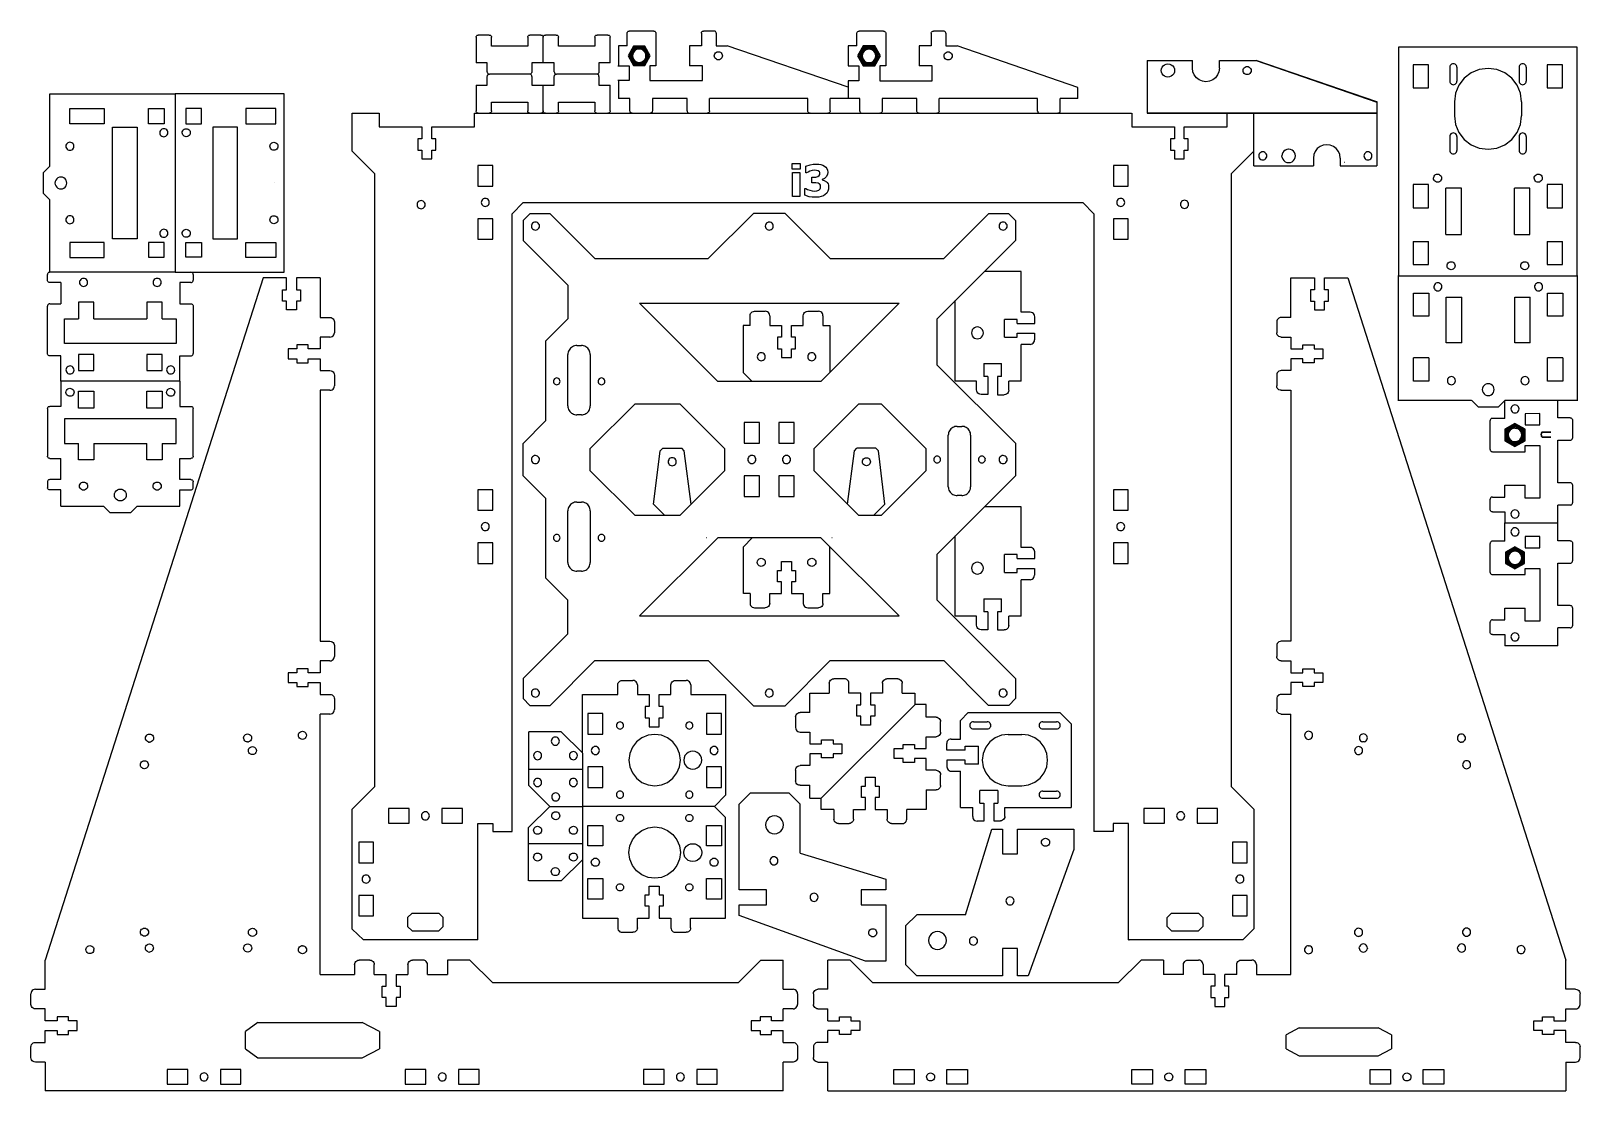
# Model space of a CAD drawing. Extents: x -551 to 142, y -21 to 452.
import ezdxf

# ---------------------------------------------------------------- set-up
doc = ezdxf.new("R2010")
doc.units = 0
doc.layers.get('0').update_dxf_attribs({"linetype": 'CONTINUOUS'})

msp = doc.modelspace()

# ---------------------------------------------------------------- linework, layer by layer
at = {"color": 5}
for points in [[(-351.747018, 449.472788), (-351.712982, 449.731083), (-351.613047, 449.971796), (-351.454127, 450.17847), (-351.247061, 450.337079), (-351.005846, 450.436791), (-350.747048, 450.470782)], [(-345.847106, 450.470782), (-350.747048, 450.470782)], [(-345.847106, 450.470782), (-345.58828, 450.436791)], [(-345.58828, 450.436791), (-345.347092, 450.337079), (-345.139998, 450.17847), (-344.981078, 449.971796), (-344.881172, 449.731083), (-344.847079, 449.472788)], [(-328.647213, 449.472788), (-328.613149, 449.731083), (-328.513242, 449.971796), (-328.354295, 450.17847), (-328.1472, 450.337079), (-327.90607, 450.436791), (-327.647215, 450.470782)], [(-322.778797, 450.470782), (-327.647215, 450.470782)], [(-322.778797, 450.470782), (-322.519943, 450.436791)], [(-322.519943, 450.436791), (-322.278812, 450.337079)], [(-322.278812, 450.337079), (-322.071718, 450.17847), (-321.912798, 449.971796)], [(-321.780069, 449.471941), (-321.746005, 449.73024), (-321.646098, 449.970955), (-321.487207, 450.177627), (-321.280084, 450.336233), (-321.038926, 450.43595), (-320.780128, 450.469938)], [(-315.880157, 450.469938), (-320.780128, 450.469938)], [(-315.880157, 450.469938), (-315.621303, 450.43595)], [(-315.621303, 450.43595), (-315.380144, 450.336233), (-315.17305, 450.177627), (-315.014158, 449.970955), (-314.914224, 449.73024), (-314.880159, 449.471941)], [(-298.680293, 449.471941), (-298.646229, 449.73024), (-298.546294, 449.970955), (-298.387375, 450.177627), (-298.18028, 450.336233), (-297.939121, 450.43595), (-297.680267, 450.469938)], [(-292.811849, 450.469938), (-297.680267, 450.469938)], [(-292.811849, 450.469938), (-292.553051, 450.43595)], [(-292.553051, 450.43595), (-292.311892, 450.336233)], [(-292.311892, 450.336233), (-292.10477, 450.177627), (-291.94585, 449.970955)], [(-284.25871, 451.26254), (-284.224645, 451.520863)], [(-284.258597, 445.67373), (-284.258597, 451.26254)], [(-284.224645, 451.520863), (-284.124739, 451.761551)], [(-284.124739, 451.761551), (-283.965819, 451.968225), (-283.758725, 452.126831), (-283.517538, 452.226549), (-283.258712, 452.260562)], [(-272.346541, 452.260562), (-283.258712, 452.260562)], [(-272.346541, 452.260562), (-272.087727, 452.226549), (-271.846534, 452.126831)], [(-271.846534, 452.126831), (-271.639448, 451.968225)], [(-271.639448, 451.968225), (-271.480526, 451.761551), (-271.380608, 451.520863), (-271.346555, 451.26254)], [(-271.346555, 451.26254), (-271.346555, 436.691737)], [(-251.058954, 451.26254), (-251.024895, 451.520863), (-250.924986, 451.761551), (-250.766069, 451.968225)], [(-251.058954, 451.26254), (-251.058954, 445.67373)], [(-250.766072, 451.968225), (-250.558975, 452.126831)], [(-250.558975, 452.126831), (-250.317793, 452.226549)], [(-250.317793, 452.226549), (-250.058967, 452.260562)], [(-245.459007, 452.260562), (-250.058967, 452.260562)], [(-245.200184, 452.226549), (-245.459007, 452.260562)], [(-244.751902, 451.968225), (-244.959022, 452.126831), (-245.200184, 452.226549)], [(-244.459015, 451.26254), (-244.493107, 451.520863), (-244.592986, 451.761551), (-244.751902, 451.968225)], [(-244.459015, 451.26254), (-244.459015, 445.67373)], [(-181.557083, 451.227835), (-181.523005, 451.486133)], [(-181.557083, 445.63905), (-181.557083, 451.227835)], [(-181.523005, 451.486133), (-181.423104, 451.726849)], [(-181.423104, 451.726849), (-181.264196, 451.93352)], [(-181.264196, 451.93352), (-181.057093, 452.092123)], [(-181.057093, 452.092123), (-180.815906, 452.191844)], [(-180.815906, 452.191844), (-180.557097, 452.225832)], [(-169.64489, 452.225832), (-180.557097, 452.225832)], [(-169.64489, 452.225832), (-169.386083, 452.191844)], [(-169.386083, 452.191844), (-169.144896, 452.092123)], [(-169.144896, 452.092123), (-168.93779, 451.93352)], [(-168.93779, 451.93352), (-168.778882, 451.726849)], [(-168.778882, 451.726849), (-168.67897, 451.486133)], [(-168.67897, 451.486133), (-168.644903, 451.227835)], [(-168.644903, 451.227835), (-168.644903, 436.657001)], [(-148.35733, 451.227835), (-148.32326, 451.486133)], [(-148.35733, 451.227835), (-148.35733, 445.63905)], [(-148.32326, 451.486133), (-148.223362, 451.726849)], [(-148.223362, 451.726849), (-148.06444, 451.93352)], [(-148.06444, 451.93352), (-147.857334, 452.092123)], [(-147.857334, 452.092123), (-147.616156, 452.191844)], [(-147.616156, 452.191844), (-147.357338, 452.225832)], [(-142.757373, 452.225832), (-147.357338, 452.225832)], [(-142.498552, 452.191844), (-142.757373, 452.225832)], [(-142.257379, 452.092123), (-142.498552, 452.191844)], [(-142.05027, 451.93352), (-142.257379, 452.092123)], [(-141.891348, 451.726849), (-142.05027, 451.93352)], [(-141.79145, 451.486133), (-141.891348, 451.726849)], [(-141.757383, 451.227835), (-141.79145, 451.486133)], [(-141.757383, 451.227835), (-141.757383, 445.63905)], [(-351.747018, 449.472788), (-351.747018, 437.995784)], [(-344.847079, 445.4808), (-344.847079, 449.472788)], [(-328.647213, 445.4808), (-344.847051, 445.4808)], [(-328.647213, 449.472788), (-328.647213, 445.4808)], [(-321.912798, 449.971796), (-321.812892, 449.731083)], [(-321.812892, 449.731083), (-321.778828, 449.472788)], [(-314.880159, 445.479931), (-314.880159, 449.471941)], [(-298.680293, 445.479931), (-314.880159, 445.479931)], [(-298.680293, 449.471941), (-298.680293, 445.479931)], [(-291.94585, 449.970955), (-291.845972, 449.73024)], [(-291.845972, 449.73024), (-291.811851, 449.471941)], [(-291.811851, 437.994917), (-291.811851, 449.471941)], [(-284.25871, 445.67373), (-288.156932, 445.67373)], [(-288.156848, 445.67373), (-288.156848, 436.69547)], [(-251.058954, 445.67373), (-256.341468, 445.67373)], [(-256.341355, 445.67373), (-256.341355, 436.691737)], [(-244.459012, 445.67373), (-239.459059, 445.67373)], [(-185.459463, 427.110907), (-239.459062, 445.67373)], [(-181.557083, 445.63905), (-185.455323, 445.63905)], [(-185.447144, 445.63068), (-185.447144, 436.65242)], [(-153.639828, 445.63905), (-153.639828, 436.657001)], [(-148.35733, 445.63905), (-153.639828, 445.63905)], [(-141.757383, 445.63905), (-136.757421, 445.63905)], [(-82.757826, 422.086192), (-82.757826, 427.076205), (-136.757421, 445.63905)], [(140.419393, 445.007231), (60.520027, 445.007231), (60.520027, 342.913421)], [(140.419393, 342.913421), (140.419393, 445.007231)], [(-346.747056, 434.003776), (-346.747056, 437.995784), (-351.747018, 437.995784)], [(-321.778828, 437.995784), (-326.778733, 437.995784), (-326.778733, 434.003776)], [(-316.780136, 434.002926), (-316.780136, 437.994917), (-321.780069, 437.994917)], [(-291.811851, 437.994917), (-296.811813, 437.994917), (-296.811813, 434.002926)], [(-288.353472, 436.695648), (-288.156932, 436.695648)], [(-288.156932, 436.69547), (-283.353538, 436.691914)], [(-283.353538, 436.691737), (-283.358618, 430.104901)], [(-274.058801, 436.691737), (-274.058801, 430.104901)], [(-271.346555, 436.691737), (-274.058801, 436.691737)], [(-250.558975, 436.691737), (-256.341474, 436.691737)], [(-250.558975, 430.104901), (-250.558975, 436.691737)], [(-185.455323, 436.660791), (-180.651895, 436.657235)], [(-180.651895, 436.657001), (-180.657088, 430.070219)], [(-171.357152, 436.657001), (-171.357152, 430.070219)], [(-168.644903, 436.657001), (-171.357152, 436.657001)], [(-147.857334, 430.070219), (-147.857334, 436.657001), (-153.639828, 436.657001)], [(-51.836724, 439.102609), (-51.836724, 415.549781)], [(-51.836724, 439.102609), (-31.538607, 439.102609)], [(-31.538607, 435.609632), (-31.538607, 439.102609)], [(-19.53875, 435.609632), (-19.53875, 439.102609)], [(-19.538689, 439.102609), (-3.138825, 439.102609)], [(-351.740103, 428.009805), (-346.740141, 428.009805), (-346.740141, 432.001816)], [(-346.747056, 434.003776), (-346.712992, 433.745478)], [(-346.740141, 432.001816), (-346.706077, 432.260114)], [(-346.712992, 433.745478), (-346.613113, 433.504762)], [(-346.706077, 432.260114), (-346.606142, 432.500804), (-346.447251, 432.707504)], [(-346.613113, 433.504762), (-346.454166, 433.298091)], [(-346.454166, 433.298091), (-346.247099, 433.139482)], [(-346.447251, 432.707504), (-346.240156, 432.86611)], [(-346.247099, 433.139482), (-346.005912, 433.039764)], [(-346.240156, 432.86611), (-345.998969, 432.965802)], [(-346.005912, 433.039764), (-345.747086, 433.005779)], [(-345.998969, 432.965802), (-345.740172, 432.999813)], [(-327.513019, 432.965802), (-327.771845, 432.999813)], [(-327.278774, 433.139482), (-327.519961, 433.039764)], [(-327.271803, 432.86611), (-327.513019, 432.965802)], [(-327.07168, 433.298091), (-327.278774, 433.139482)], [(-327.064709, 432.707504), (-327.271803, 432.86611)], [(-326.812882, 433.745478), (-326.91276, 433.504762), (-327.07168, 433.298091)], [(-326.905789, 432.500804), (-327.064709, 432.707504)], [(-326.805911, 432.260114), (-326.905789, 432.500804)], [(-326.778733, 434.003776), (-326.812882, 433.745478)], [(-326.771818, 432.001816), (-326.805911, 432.260114)], [(-326.771818, 432.001816), (-326.771818, 428.009805), (-321.771885, 428.009805)], [(-321.773155, 428.008961), (-316.773193, 428.008961), (-316.773193, 432.000972)], [(-316.780136, 434.002926), (-316.7461, 433.744631)], [(-316.773193, 432.000972), (-316.739129, 432.259242)], [(-316.7461, 433.744631), (-316.646165, 433.503918)], [(-316.739129, 432.259242), (-316.639222, 432.499958), (-316.480275, 432.706657)], [(-316.646165, 433.503918), (-316.487217, 433.297216)], [(-316.487217, 433.297216), (-316.280151, 433.138638)], [(-316.480275, 432.706657), (-316.273208, 432.865241)], [(-316.280151, 433.138638), (-316.038964, 433.038923)], [(-316.273208, 432.865241), (-316.032021, 432.964953)], [(-316.038964, 433.038923), (-315.78011, 433.004935)], [(-316.032021, 432.964953), (-315.773223, 432.998969)], [(-297.54607, 432.964953), (-297.804868, 432.998969)], [(-297.311826, 433.138638), (-297.553013, 433.038923)], [(-297.304883, 432.865241), (-297.54607, 432.964953)], [(-297.104731, 433.297216), (-297.311826, 433.138638)], [(-297.097789, 432.706657), (-297.304883, 432.865241)], [(-296.845905, 433.744631), (-296.94584, 433.503918), (-297.104731, 433.297216)], [(-296.938869, 432.499958), (-297.097789, 432.706657)], [(-296.838963, 432.259242), (-296.938869, 432.499958)], [(-296.811813, 434.002926), (-296.845905, 433.744631)], [(-296.80487, 432.000972), (-296.838963, 432.259242)], [(-296.80487, 432.000972), (-296.80487, 428.008961), (-291.804937, 428.008961)], [(-288.156932, 430.108689), (-288.156932, 422.120925)], [(-283.358731, 430.104901), (-288.156932, 430.108457)], [(-274.058801, 430.104901), (-250.558975, 430.104901)], [(-180.657082, 430.070219), (-185.455323, 430.073775)], [(-185.447144, 430.065613), (-185.447144, 422.077824)], [(-171.357152, 430.070219), (-147.857334, 430.070219)], [(-31.334168, 434.059774), (-31.538607, 435.609632)], [(-30.73481, 432.615618), (-31.334196, 434.059774)], [(-29.781249, 431.375449), (-30.734759, 432.615618)], [(-28.538664, 430.423829), (-29.781305, 431.375449)], [(-27.091559, 429.825617), (-28.538638, 430.423829)], [(-19.53875, 435.609632), (-19.74319, 434.059774), (-20.342567, 432.615595), (-21.29608, 431.375449), (-22.538729, 430.423829), (-23.985799, 429.825617), (-25.538697, 429.621579), (-27.091606, 429.825617)], [(-545.28133, 388.845249), (-542.281392, 391.839265), (-542.281392, 424.235291)], [(-542.281392, 424.235291), (-486.281335, 424.235291)], [(-437.583693, 424.23506), (-486.281589, 424.23506), (-486.281589, 344.494738), (-437.583693, 344.494738), (-437.583693, 424.235037)], [(-351.740103, 428.009805), (-351.740103, 416.532778)], [(-291.804937, 416.531937), (-291.804937, 428.008961)], [(-351.706011, 416.27448), (-351.740103, 416.532778)], [(-351.606132, 416.033792), (-351.706011, 416.27448)], [(-351.24009, 415.668487), (-351.447185, 415.827096), (-351.606132, 416.033792)], [(-350.998959, 415.568797), (-351.24009, 415.668487)], [(-350.740105, 415.534781), (-350.998959, 415.568797)], [(-344.871717, 416.532778), (-344.905753, 416.27448), (-345.00566, 416.033792), (-345.164579, 415.827096), (-345.371702, 415.668487), (-345.612833, 415.568797), (-345.871687, 415.534781)], [(-344.871717, 420.524792), (-328.671851, 420.524792)], [(-344.871717, 416.532778), (-344.871717, 420.524792)], [(-328.671851, 420.524792), (-328.671851, 416.532778)], [(-327.930623, 415.568797), (-328.171838, 415.668487), (-328.378933, 415.827096), (-328.537824, 416.033792), (-328.637731, 416.27448), (-328.671851, 416.532778)], [(-327.671797, 415.534781), (-327.930623, 415.568797)], [(-321.771885, 416.532778), (-321.805949, 416.27448), (-321.905856, 416.033792), (-322.064803, 415.827096), (-322.27187, 415.668487), (-322.513057, 415.568797), (-322.771855, 415.534781)], [(-321.739062, 416.273639), (-321.773155, 416.531937)], [(-321.639156, 416.032951), (-321.739062, 416.273639)], [(-321.27317, 415.66764), (-321.480265, 415.826249), (-321.639156, 416.032951)], [(-321.031983, 415.567954), (-321.27317, 415.66764)], [(-320.773157, 415.533937), (-321.031983, 415.567954)], [(-314.904741, 416.531937), (-314.938805, 416.273639), (-315.038712, 416.032951), (-315.197603, 415.826249), (-315.404754, 415.66764), (-315.645941, 415.567954), (-315.904711, 415.533937)], [(-314.904741, 420.523945), (-298.704875, 420.523945)], [(-314.904741, 416.531937), (-314.904741, 420.523945)], [(-298.704875, 420.523945), (-298.704875, 416.531937)], [(-297.963675, 415.567954), (-298.204862, 415.66764), (-298.411956, 415.826249), (-298.570904, 416.032951), (-298.670782, 416.273639), (-298.704875, 416.531937)], [(-297.704877, 415.533937), (-297.963675, 415.567954)], [(-291.804937, 416.531937), (-291.839029, 416.273639), (-291.938936, 416.032951), (-292.097827, 415.826249), (-292.304922, 415.66764), (-292.546109, 415.567954), (-292.804906, 415.533937)], [(-282.958738, 422.120925), (-288.156932, 422.120925)], [(-282.958738, 416.532112), (-282.958738, 422.120925)], [(-282.217551, 415.568106), (-282.458753, 415.667824), (-282.665819, 415.826427), (-282.824767, 416.033101), (-282.924673, 416.273817), (-282.958738, 416.532112)], [(-281.95874, 415.534118), (-282.217551, 415.568106)], [(-273.699972, 415.568106), (-273.958809, 415.534118)], [(-273.458802, 415.667824), (-273.699972, 415.568106)], [(-273.092791, 416.033101), (-273.251693, 415.826427), (-273.458802, 415.667824)], [(-272.992878, 416.273817), (-273.092791, 416.033101)], [(-272.95882, 416.532112), (-272.992878, 416.273817)], [(-257.458918, 422.120925), (-272.95882, 422.120925)], [(-272.95882, 422.120925), (-272.95882, 416.532112)], [(-257.458924, 416.532112), (-257.458924, 422.120925)], [(-257.458924, 416.532112), (-257.424857, 416.273817)], [(-257.424857, 416.273817), (-257.324953, 416.033101)], [(-257.324835, 416.033101), (-257.165918, 415.826427)], [(-257.166034, 415.826427), (-256.958939, 415.667824), (-256.717755, 415.568106), (-256.458932, 415.534118)], [(-248.200181, 415.568106), (-248.458979, 415.534118)], [(-247.958997, 415.667824), (-248.200181, 415.568106)], [(-247.592985, 416.033101), (-247.751905, 415.826427), (-247.958997, 415.667824)], [(-247.458989, 416.532112), (-247.493079, 416.273817), (-247.592985, 416.033101)], [(-247.458989, 416.532112), (-247.458989, 422.120925)], [(-203.459314, 416.532112), (-203.459314, 422.120925), (-247.458986, 422.120925)], [(-202.459336, 415.534118), (-202.718154, 415.568106), (-202.959338, 415.667824), (-203.16643, 415.826427), (-203.325346, 416.033101), (-203.425256, 416.273817), (-203.459317, 416.532112)], [(-194.200461, 415.568106), (-194.459276, 415.534118)], [(-193.959395, 415.667824), (-194.200577, 415.568106)], [(-193.752289, 415.826427), (-193.959395, 415.667824)], [(-193.59337, 416.033101), (-193.752289, 415.826427)], [(-193.493472, 416.273817), (-193.59337, 416.033101)], [(-193.459396, 416.532112), (-193.493472, 416.273817)], [(-185.45946, 422.120925), (-193.459396, 422.120925)], [(-193.459283, 416.532112), (-193.459283, 422.120925)], [(-180.257086, 422.086192), (-185.455323, 422.086192)], [(-180.257086, 416.497385), (-180.257086, 422.086192)], [(-180.257086, 416.497385), (-180.223013, 416.239061)], [(-180.223013, 416.239061), (-180.123118, 415.998396)], [(-180.123118, 415.998396), (-179.964199, 415.791699)], [(-179.964199, 415.791699), (-179.757093, 415.63309)], [(-179.757093, 415.63309), (-179.515914, 415.533398)], [(-170.998343, 415.533398), (-171.257152, 415.499388)], [(-170.757156, 415.63309), (-170.998343, 415.533398)], [(-170.550061, 415.791699), (-170.757156, 415.63309)], [(-170.391142, 415.998396), (-170.550061, 415.791699)], [(-170.291244, 416.239061), (-170.391142, 415.998396)], [(-170.257162, 416.497385), (-170.291244, 416.239061)], [(-170.257162, 422.086192), (-170.257162, 416.497385)], [(-154.757278, 422.086192), (-170.257162, 422.086192)], [(-154.757278, 416.497385), (-154.757278, 422.086192)], [(-154.723211, 416.239061), (-154.757278, 416.497385)], [(-154.62331, 415.998396), (-154.723211, 416.239061)], [(-154.464391, 415.791699), (-154.62331, 415.998396)], [(-154.257282, 415.63309), (-154.464391, 415.791699)], [(-154.016106, 415.533398), (-154.257282, 415.63309)], [(-153.757291, 415.499388), (-154.016106, 415.533373)], [(-145.498535, 415.533398), (-145.757352, 415.499388)], [(-145.257348, 415.63309), (-145.498535, 415.533398)], [(-145.050253, 415.791699), (-145.257348, 415.63309)], [(-144.891334, 415.998396), (-145.050253, 415.791699)], [(-144.791433, 416.239061), (-144.891334, 415.998396)], [(-144.757354, 416.497385), (-144.791433, 416.239061)], [(-100.757705, 422.086192), (-144.757354, 422.086192)], [(-144.757354, 416.497385), (-144.757354, 422.086192)], [(-100.757705, 416.497385), (-100.757705, 422.086192)], [(-100.757705, 416.497385), (-100.723629, 416.239061)], [(-100.723629, 416.239061), (-100.623714, 415.998396)], [(-100.623714, 415.998396), (-100.464815, 415.791699)], [(-100.464815, 415.791699), (-100.257706, 415.63309)], [(-100.257706, 415.63309), (-100.016524, 415.533398)], [(-91.498948, 415.533398), (-91.757765, 415.499388)], [(-91.257766, 415.63309), (-91.498948, 415.533398)], [(-91.050658, 415.791699), (-91.257766, 415.63309)], [(-90.891747, 415.998396), (-91.050658, 415.791699)], [(-90.79184, 416.239061), (-90.891747, 415.998396)], [(-90.757779, 416.497385), (-90.79184, 416.239061)], [(-82.757826, 422.086192), (-90.757779, 422.086192)], [(-90.757779, 416.497385), (-90.757779, 422.086192)], [(-4.138154, 391.997287), (-4.138154, 415.550114)], [(50.861437, 415.550114), (50.861437, 391.997287)], [(34.46154, 395.490286), (34.257096, 397.040093), (33.657687, 398.4843), (32.704193, 399.724444), (31.461577, 400.676041), (30.014486, 401.274253), (28.461586, 401.478291), (26.908686, 401.274253), (25.461622, 400.676041), (24.218979, 399.724444), (23.265461, 398.4843), (22.666054, 397.040093), (22.46161, 395.490286), (22.46161, 391.997287)], [(34.46154, 395.490286), (34.46154, 391.997287)], [(-545.28133, 388.845249), (-545.28133, 379.885034)], [(-4.138154, 391.997287), (22.46161, 391.997287)], [(34.46154, 391.997287), (50.861437, 391.997287)], [(36.440203, 393.615354), (36.477363, 393.615354)], [(-545.28133, 379.885034), (-542.281392, 376.891018)], [(-542.281392, 344.494969), (-542.281392, 376.891018)], [(-446.927309, 342.005546), (-544.318246, 37.216036)], [(-543.243544, 343.75376), (-543.27758, 343.495589)], [(-543.243544, 340.648128), (-543.27758, 340.906426), (-543.27758, 343.495589)], [(-543.143722, 343.994369), (-543.243544, 343.75376)], [(-543.143638, 340.407437), (-543.243544, 340.648128)], [(-542.984972, 344.200995), (-543.143722, 343.994369)], [(-542.984718, 340.200738), (-543.143638, 340.407437)], [(-542.778019, 344.359626), (-542.984972, 344.200995)], [(-542.777595, 340.042129), (-542.984718, 340.200738)], [(-542.537029, 344.459417), (-542.778019, 344.359626)], [(-542.536436, 339.942442), (-542.777595, 340.042129)], [(-542.278372, 344.493586), (-542.537029, 344.459417)], [(-542.27761, 339.908426), (-542.536436, 339.942442)], [(-537.277649, 339.908426), (-542.27761, 339.908426)], [(-537.277649, 339.908426), (-537.277649, 330.427422)], [(-484.178046, 339.907021), (-484.178046, 330.427422)], [(-479.178027, 339.907021), (-484.178046, 339.907021)], [(-478.919258, 344.463515), (-479.178027, 344.497526)], [(-479.178027, 339.907021), (-478.919258, 339.941009)], [(-478.678099, 344.363798), (-478.919258, 344.463515)], [(-478.919258, 339.941009), (-478.678099, 340.040723)], [(-478.470948, 344.205214), (-478.678099, 344.363798)], [(-478.678099, 340.040723), (-478.470948, 340.199332)], [(-478.312085, 343.998517), (-478.470948, 344.205214)], [(-478.470948, 340.199332), (-478.312085, 340.406006)], [(-478.21215, 343.757802), (-478.312085, 343.998517)], [(-478.312085, 340.406006), (-478.21215, 340.646722)], [(-478.178058, 343.499503), (-478.21215, 343.757802)], [(-478.21215, 340.646722), (-478.178058, 340.905015)], [(-478.178058, 343.499503), (-478.178058, 340.905015)], [(-436.419075, 342.005546), (-446.927309, 342.005546)], [(-436.419075, 336.71616), (-436.419075, 342.005546)], [(-421.419189, 342.005546), (-432.019117, 342.005546)], [(-432.019117, 342.005546), (-432.019117, 336.71616)], [(-421.419189, 342.005546), (-421.419189, 324.308347)], [(-108.165107, 344.818887), (-124.564981, 344.818887)], [(-108.165107, 326.655262), (-108.165107, 344.818887)], [(12.391964, 324.308347), (12.391964, 342.005546)], [(12.391964, 342.005546), (22.991901, 342.005546)], [(22.991901, 342.005546), (22.991901, 336.71616)], [(27.391843, 336.71616), (27.391843, 342.005546)], [(27.391843, 342.005546), (37.900065, 342.005546)], [(37.900065, 342.005546), (135.291026, 37.216036)], [(60.527667, 287.102598), (60.527667, 342.994122)], [(140.418724, 342.994122), (140.418724, 287.102598)], [(-438.21906, 336.71616), (-436.419075, 336.71616)], [(-438.21906, 331.626333), (-438.21906, 336.71616)], [(-432.019117, 336.71616), (-430.219132, 336.71616)], [(-430.219132, 336.71616), (-430.219132, 331.626333)], [(22.991901, 336.71616), (21.191908, 336.71616)], [(21.191908, 336.71616), (21.191908, 331.626333)], [(29.191862, 336.71616), (27.391843, 336.71616)], [(29.191862, 331.626333), (29.191862, 336.71616)], [(-543.243544, 329.687723), (-543.27758, 329.429399)], [(-543.243544, 307.913667), (-543.27758, 308.17199), (-543.27758, 329.429399)], [(-543.143638, 329.928408), (-543.243544, 329.687723)], [(-542.984718, 330.135104), (-543.143638, 329.928408)], [(-542.777595, 330.293716), (-542.984718, 330.135104)], [(-542.536436, 330.393405), (-542.777595, 330.293716)], [(-542.27761, 330.427422), (-542.536436, 330.393405)], [(-542.27761, 330.427422), (-537.277649, 330.427422)], [(-484.178046, 330.427422), (-479.178027, 330.427422)], [(-479.178027, 330.427422), (-478.919258, 330.393405)], [(-478.919258, 330.393405), (-478.678099, 330.293716)], [(-478.678099, 330.293716), (-478.470948, 330.135104)], [(-478.470948, 330.135104), (-478.312085, 329.928408)], [(-478.312085, 329.928408), (-478.21215, 329.687723)], [(-478.21215, 329.687723), (-478.178058, 329.429399), (-478.178058, 308.17199)], [(-436.419075, 331.626333), (-438.21906, 331.626333)], [(-436.419075, 327.684253), (-436.419075, 331.626333)], [(-432.019117, 327.684253), (-436.419075, 327.684253)], [(-430.219132, 331.626333), (-432.019117, 331.626333)], [(-432.019117, 331.626333), (-432.019117, 327.684253)], [(-229.297851, 320.732958), (-229.297851, 325.074253), (-229.229703, 325.590875)], [(-229.229703, 325.590875), (-229.029903, 326.07225)], [(-229.029903, 326.07225), (-228.712068, 326.485649), (-228.297859, 326.802839), (-227.815501, 327.002243), (-227.297866, 327.070273), (-222.497876, 327.070273)], [(-221.980244, 327.002243), (-222.497876, 327.070273)], [(-221.497886, 326.802839), (-221.980244, 327.002243)], [(-221.083674, 326.485649), (-221.497886, 326.802839)], [(-220.765841, 326.07225), (-221.083674, 326.485649)], [(-220.566042, 325.590875), (-220.765841, 326.07225)], [(-220.497894, 325.074253), (-220.566042, 325.590875)], [(-220.497894, 325.074253), (-220.497894, 320.732958), (-215.197938, 320.732958), (-215.197938, 315.443547), (-216.997926, 315.443547), (-216.997926, 310.353747), (-215.197938, 310.353747), (-215.197938, 306.411643), (-210.797967, 306.411643), (-210.797967, 310.353747), (-208.997985, 310.353747), (-208.997985, 315.443547), (-210.797967, 315.443547), (-210.797967, 320.732958), (-205.49804, 320.732958), (-205.49804, 325.074253), (-205.429891, 325.590875), (-205.230092, 326.07225), (-204.912256, 326.485649)], [(-204.912256, 326.485649), (-204.49805, 326.802839)], [(-204.49805, 326.802839), (-204.015687, 327.002243), (-203.498055, 327.070273), (-198.698096, 327.070273)], [(-198.18046, 327.002243), (-198.698096, 327.070273)], [(-197.698106, 326.802839), (-198.18046, 327.002243)], [(-197.283894, 326.485649), (-197.698106, 326.802839)], [(-196.966058, 326.07225), (-197.283894, 326.485649)], [(-196.766259, 325.590875), (-196.966058, 326.07225)], [(-196.698108, 325.074253), (-196.766259, 325.590875)], [(-137.564882, 295.916824), (-137.564882, 331.84488)], [(-103.547508, 326.587235), (-104.065143, 326.655262), (-108.165107, 326.655262)], [(-103.065157, 326.387854), (-103.547508, 326.587235)], [(-102.650939, 326.070639), (-103.065157, 326.387854)], [(-102.333109, 325.657265), (-102.650939, 326.070639)], [(-102.133307, 325.175837), (-102.333109, 325.657265)], [(21.191908, 331.626333), (22.991901, 331.626333)], [(22.991901, 331.626333), (22.991901, 327.684253)], [(22.991901, 327.684253), (27.391843, 327.684253)], [(27.391843, 327.684253), (27.391843, 331.626333)], [(27.391843, 331.626333), (29.191862, 331.626333)], [(-421.419189, 324.308347), (-417.069242, 324.308347)], [(-417.069242, 324.308347), (-416.551618, 324.240343)], [(-416.551618, 324.240343), (-416.069244, 324.040938)], [(-416.069244, 324.040938), (-415.655026, 323.723747)], [(-415.655026, 323.723747), (-415.337188, 323.31035)], [(-415.337188, 323.31035), (-415.137431, 322.828946)], [(-415.137431, 322.828946), (-415.069246, 322.312353), (-415.069246, 317.521956)], [(-232.297831, 320.732958), (-232.297831, 299.774926)], [(-229.297851, 320.732958), (-232.297831, 320.732958)], [(-196.698108, 325.074253), (-196.698108, 320.732958), (-193.698131, 320.732958), (-193.698131, 299.774926)], [(-115.605766, 315.477638), (-115.605766, 323.461662)], [(-109.945351, 323.461662), (-115.605766, 323.461662)], [(-109.945351, 321.665252), (-109.945351, 323.461662)], [(-109.945351, 321.665252), (-102.065164, 321.665252)], [(-102.065164, 324.659244), (-102.133307, 325.175837)], [(-102.065164, 321.665252), (-102.065164, 324.659244)], [(6.160164, 322.828946), (6.092022, 322.312353), (6.092022, 317.521956)], [(6.359966, 323.31035), (6.160164, 322.828946)], [(6.677801, 323.723747), (6.359966, 323.31035)], [(7.092007, 324.040938), (6.677801, 323.723747)], [(7.574367, 324.240343), (7.092007, 324.040938)], [(8.092002, 324.308347), (7.574367, 324.240343)], [(12.391964, 324.308347), (8.092002, 324.308347)], [(-426.719182, 312.032934), (-431.819106, 312.032934)], [(-431.819106, 312.032934), (-431.819106, 310.23655)], [(-426.719182, 310.23655), (-426.719182, 312.032934)], [(-417.069242, 315.525962), (-421.419189, 315.525962)], [(-421.419189, 315.525962), (-421.419189, 310.23655)], [(-417.069242, 315.525962), (-416.551618, 315.593965)], [(-416.551618, 315.593965), (-416.069244, 315.79337)], [(-416.069244, 315.79337), (-415.655026, 316.110559)], [(-415.655026, 316.110559), (-415.337188, 316.523959)], [(-415.337188, 316.523959), (-415.137431, 317.005334)], [(-415.137431, 317.005334), (-415.069246, 317.521956)], [(-115.605766, 315.477638), (-109.945351, 315.477638)], [(-109.945351, 317.274047), (-102.176145, 317.274047)], [(-109.945351, 315.477638), (-109.945351, 317.274047)], [(-104.16514, 312.28404), (-108.165107, 312.28404)], [(-108.165107, 295.916824), (-108.165107, 312.28404)], [(-104.16514, 312.28404), (-103.647502, 312.352069)], [(-103.647502, 312.352069), (-103.165154, 312.551448)], [(-103.165154, 312.551448), (-102.750939, 312.868662)], [(-102.750939, 312.868662), (-102.433112, 313.282037)], [(-102.433112, 313.282037), (-102.233301, 313.763438)], [(-102.233301, 313.763438), (-102.165167, 314.280034)], [(-102.165167, 317.274047), (-102.165167, 314.280034)], [(6.160164, 317.005334), (6.092022, 317.521956)], [(6.359966, 316.523959), (6.160164, 317.005334)], [(6.677801, 316.110559), (6.359966, 316.523959)], [(7.092007, 315.79337), (6.677801, 316.110559)], [(7.574367, 315.593965), (7.092007, 315.79337)], [(8.092002, 315.525962), (7.574367, 315.593965)], [(8.092002, 315.525962), (12.391964, 315.525962)], [(12.391964, 315.525962), (12.391964, 310.23655)], [(17.691915, 310.23655), (17.691915, 312.032934)], [(17.691915, 312.032934), (22.791893, 312.032934)], [(22.791893, 312.032934), (22.791893, 310.23655)], [(-543.143638, 307.672979), (-543.243544, 307.913667)], [(-542.984718, 307.46628), (-543.143638, 307.672979)], [(-542.777595, 307.307672), (-542.984718, 307.46628)], [(-542.536436, 307.207983), (-542.777595, 307.307672)], [(-542.27761, 307.173994), (-542.536436, 307.207983)], [(-537.277649, 307.173994), (-542.27761, 307.173994)], [(-537.277649, 295.896579), (-537.277649, 307.173994)], [(-484.178046, 307.173994), (-479.178027, 307.173994)], [(-484.178046, 295.896579), (-484.178046, 307.173994)], [(-479.178027, 307.173994), (-478.919258, 307.207983)], [(-478.919258, 307.207983), (-478.678099, 307.307672)], [(-478.678099, 307.307672), (-478.470948, 307.46628)], [(-478.470948, 307.46628), (-478.312085, 307.672979)], [(-478.312085, 307.672979), (-478.21215, 307.913667)], [(-478.21215, 307.913667), (-478.178058, 308.17199)], [(-435.76906, 310.23655), (-435.76906, 305.845345)], [(-431.819106, 310.23655), (-435.76906, 310.23655)], [(-435.76906, 305.845345), (-431.819106, 305.845345)], [(-431.819106, 305.845345), (-431.819106, 304.048936)], [(-421.419189, 310.23655), (-426.719182, 310.23655)], [(-426.719182, 304.048936), (-426.719182, 305.845345)], [(-426.719182, 305.845345), (-421.419189, 305.845345)], [(-421.419189, 305.845345), (-421.419189, 300.555935)], [(12.391964, 310.23655), (17.691915, 310.23655)], [(17.691915, 305.845345), (12.391964, 305.845345)], [(12.391964, 305.845345), (12.391964, 300.555935)], [(17.691915, 304.048936), (17.691915, 305.845345)], [(22.791893, 310.23655), (26.741863, 310.23655)], [(22.791893, 305.845345), (22.791893, 304.048936)], [(26.741863, 305.845345), (22.791893, 305.845345)], [(26.741863, 310.23655), (26.741863, 305.845345)], [(-431.819106, 304.048936), (-426.719182, 304.048936)], [(-421.419189, 300.555935), (-417.069242, 300.555935)], [(-417.069242, 300.555935), (-416.551618, 300.487931)], [(-416.551618, 300.487931), (-416.069244, 300.288526)], [(-416.069244, 300.288526), (-415.655026, 299.971311)], [(-415.655026, 299.971311), (-415.337188, 299.557938)], [(-415.337188, 299.557938), (-415.137431, 299.076536)], [(-415.137431, 299.076536), (-415.069246, 298.559942), (-415.069246, 293.769517)], [(-228.297859, 295.78294), (-232.297831, 299.774926)], [(-124.864986, 303.729212), (-116.865047, 303.729212)], [(-124.864986, 303.729212), (-124.864986, 297.918473)], [(-123.065004, 297.918473), (-124.864986, 297.918473)], [(-123.065004, 297.918473), (-123.065004, 289.942946)], [(-116.865047, 297.918473), (-118.665035, 297.918473)], [(-118.665035, 297.918473), (-118.665035, 289.829026)], [(-116.865047, 297.918473), (-116.865047, 303.729212)], [(6.160164, 299.076536), (6.092022, 298.559942), (6.092022, 293.769517)], [(6.359966, 299.557938), (6.160164, 299.076536)], [(6.677801, 299.971311), (6.359966, 299.557938)], [(7.092007, 300.288526), (6.677801, 299.971311)], [(7.574367, 300.487931), (7.092007, 300.288526)], [(8.092002, 300.555935), (7.574367, 300.487931)], [(12.391964, 300.555935), (8.092002, 300.555935)], [(22.791893, 304.048936), (17.691915, 304.048936)], [(-537.28064, 295.897961), (-537.28064, 284.620571)], [(-484.180981, 295.897961), (-484.180981, 284.620571)], [(-421.419189, 291.773524), (-421.419189, 179.73059)], [(-417.069242, 291.773524), (-421.419189, 291.773524)], [(-417.069242, 291.773524), (-416.551618, 291.841528)], [(-416.551618, 291.841528), (-416.069244, 292.040933)], [(-416.069244, 292.040933), (-415.655026, 292.358148)], [(-415.655026, 292.358148), (-415.337188, 292.771521)], [(-415.337188, 292.771521), (-415.137431, 293.252923)], [(-415.137431, 293.252923), (-415.069246, 293.769517)], [(-128.064957, 295.916824), (-137.564882, 295.916824)], [(-127.996803, 291.408217), (-128.064957, 291.924812), (-128.064957, 295.916824)], [(-127.797012, 290.926815), (-127.996803, 291.408217)], [(-127.479177, 290.513442), (-127.797012, 290.926815)], [(-113.933024, 290.827023), (-114.250845, 290.41365)], [(-113.733222, 291.308426), (-113.933024, 290.827023)], [(-113.665079, 291.82502), (-113.733222, 291.308426)], [(-113.665079, 291.82502), (-113.665079, 295.916824)], [(-108.165107, 295.916824), (-113.665079, 295.916824)], [(6.160164, 293.252923), (6.092022, 293.769517)], [(6.359966, 292.771521), (6.160164, 293.252923)], [(6.677801, 292.358148), (6.359966, 292.771521)], [(7.092007, 292.040933), (6.677801, 292.358148)], [(7.574367, 291.841528), (7.092007, 292.040933)], [(8.092002, 291.773524), (7.574367, 291.841528)], [(8.092002, 291.773524), (12.391964, 291.773524)], [(12.391964, 291.773524), (12.391964, 179.73059)], [(-543.280515, 283.622574), (-543.246508, 283.880846)], [(-543.246508, 283.880871), (-543.146573, 284.121559)], [(-543.146516, 284.121559), (-542.987597, 284.328259)], [(-542.987597, 284.328259), (-542.78053, 284.486866)], [(-542.78053, 284.486866), (-542.539315, 284.586556)], [(-542.539315, 284.586556), (-542.280489, 284.620571)], [(-537.28064, 284.620571), (-542.280546, 284.620571)], [(-484.180981, 284.620571), (-479.181019, 284.620571)], [(-479.181047, 284.620571), (-478.922193, 284.586556), (-478.681034, 284.486866)], [(-478.681034, 284.486866), (-478.473911, 284.328259)], [(-478.473911, 284.328259), (-478.31502, 284.121559)], [(-478.31502, 284.121559), (-478.215113, 283.880846)], [(-478.215113, 283.880871), (-478.181021, 283.622574)], [(-260.697537, 285.803614), (-260.627193, 285.803614)], [(-127.064956, 290.196253), (-127.479177, 290.513442)], [(-126.582599, 289.996822), (-127.064956, 290.196253)], [(-126.064972, 289.928844), (-126.582599, 289.996822)], [(-123.065004, 289.928844), (-126.064972, 289.928844)], [(-118.665035, 289.829026), (-115.665058, 289.829026)], [(-115.147409, 289.89703), (-115.665058, 289.829026)], [(-114.66506, 290.096435), (-115.147409, 289.89703)], [(-114.250845, 290.41365), (-114.66506, 290.096435)], [(92.954712, 287.243418), (60.386081, 287.243418)], [(96.217949, 284.213699), (93.073166, 287.352194)], [(105.105948, 284.250811), (96.127804, 284.250811)], [(108.113503, 287.314007), (105.005262, 284.211959)], [(108.070469, 279.262363), (108.070469, 287.246387)], [(140.559827, 287.243418), (108.104525, 287.243418)], [(131.676137, 279.455318), (131.676137, 287.439342)], [(-543.280515, 283.622574), (-543.280515, 262.365139)], [(-478.181021, 262.365139), (-478.181021, 283.622574)], [(101.510423, 278.516034), (101.47637, 278.257711)], [(101.47637, 265.371262), (101.47637, 278.257711)], [(101.610341, 278.756723), (101.510423, 278.516034)], [(101.76926, 278.963396), (101.610341, 278.756723)], [(101.976346, 279.122004), (101.76926, 278.963396)], [(102.217539, 279.221719), (101.976346, 279.122004)], [(102.476356, 279.255734), (102.217539, 279.221719)], [(108.076317, 279.255734), (102.476356, 279.255734)], [(137.276101, 279.455318), (131.676137, 279.455318)], [(137.276101, 279.455318), (137.534912, 279.421328), (137.77608, 279.321614), (137.983191, 279.163006), (138.142114, 278.956332), (138.242003, 278.715644)], [(138.242003, 278.715644), (138.276084, 278.457321)], [(138.276084, 278.457321), (138.276084, 270.473322)], [(138.142114, 269.974311), (138.242003, 270.215025)], [(138.242003, 270.215025), (138.276084, 270.473322)], [(-267.334831, 235.899403), (-272.397649, 240.952143), (-270.109654, 259.884442), (-269.510835, 264.724852)], [(-268.347461, 265.885912), (-269.510835, 264.724852)], [(-268.347461, 265.885912), (-259.84752, 265.885912)], [(-258.715462, 264.756105), (-259.84752, 265.885912)], [(-255.624804, 240.957443), (-258.715462, 264.756105)], [(-185.769987, 240.961662), (-182.679329, 264.760328)], [(-182.679329, 264.760328), (-181.54727, 265.890134)], [(-173.047333, 265.890134), (-181.54727, 265.890134)], [(-174.059971, 235.903627), (-168.997145, 240.956393), (-171.285137, 259.888692), (-171.88397, 264.729077)], [(-173.047333, 265.890134), (-171.88397, 264.729077)], [(101.47637, 265.371262), (101.510423, 265.112939)], [(101.510423, 265.112939), (101.610341, 264.872251)], [(101.610341, 264.872251), (101.76926, 264.665552)], [(101.76926, 264.665552), (101.976346, 264.506946)], [(101.976346, 264.506946), (102.217539, 264.407256)], [(102.217539, 264.407256), (102.476356, 264.373265)], [(102.476356, 264.373265), (117.076231, 264.373265)], [(117.076231, 267.080112), (123.67621, 267.080112)], [(117.076231, 264.373265), (117.076231, 267.080112)], [(123.67621, 267.080112), (123.67621, 243.627076)], [(131.676137, 269.4753), (137.276101, 269.4753)], [(131.676137, 250.513287), (131.676137, 269.4753)], [(137.276101, 269.4753), (137.534912, 269.509341)], [(137.534912, 269.509341), (137.77608, 269.60903)], [(137.77608, 269.60903), (137.983191, 269.767638)], [(137.983191, 269.767638), (138.142114, 269.974311)], [(-543.246508, 262.106871), (-543.280515, 262.365139)], [(-543.146573, 261.866156), (-543.246508, 262.106871)], [(-542.987682, 261.659456), (-543.146573, 261.866156)], [(-542.780587, 261.50085), (-542.987682, 261.659456)], [(-542.539372, 261.401183), (-542.780587, 261.50085)], [(-542.280574, 261.367147), (-542.539428, 261.401183)], [(-542.280574, 261.367147), (-537.28064, 261.367147)], [(-537.280584, 251.886134), (-537.280584, 261.367147)], [(-484.180981, 261.367147), (-479.181019, 261.367147)], [(-484.180924, 251.887571), (-484.180924, 261.367147)], [(-478.922193, 261.401183), (-479.181019, 261.367147)], [(-478.681034, 261.50085), (-478.922193, 261.401183)], [(-478.473911, 261.659456), (-478.681034, 261.50085)], [(-478.314964, 261.866156), (-478.473855, 261.659456)], [(-478.215113, 262.106871), (-478.31502, 261.866156)], [(-478.181021, 262.365139), (-478.215113, 262.106871)], [(-543.246508, 251.146433), (-543.280515, 250.888137), (-543.280515, 248.298997)], [(-543.146573, 251.387148), (-543.246508, 251.146433)], [(-542.987682, 251.593823), (-543.146573, 251.387148)], [(-542.780587, 251.752432), (-542.987682, 251.593823)], [(-542.539428, 251.852146), (-542.780587, 251.752432)], [(-542.280546, 251.886134), (-542.539372, 251.852146)], [(-537.28064, 251.886134), (-542.280546, 251.886134)], [(-479.180962, 251.887571), (-484.180924, 251.887571)], [(-479.181019, 251.887571), (-478.922193, 251.853552)], [(-478.922193, 251.853552), (-478.681034, 251.753837)], [(-478.681034, 251.753837), (-478.473911, 251.595231)], [(-478.473911, 251.595231), (-478.31502, 251.388557)], [(-478.31502, 251.388557), (-478.215113, 251.147847)], [(-478.215113, 251.147847), (-478.181021, 250.889548)], [(-478.181021, 248.295057), (-478.181021, 250.889548)], [(102.476356, 244.126062), (108.076317, 244.126062), (108.076317, 249.398066), (117.076231, 249.398066)], [(117.076231, 243.627076), (117.076231, 249.398066)], [(137.276101, 250.513287), (131.676137, 250.513287)], [(137.534912, 250.479268), (137.276101, 250.513287)], [(137.77608, 250.379584), (137.534912, 250.479268)], [(137.983191, 250.220972), (137.77608, 250.379584)], [(138.142114, 250.014301), (137.983191, 250.220972)], [(138.242003, 249.773585), (138.142114, 250.014301)], [(138.276084, 249.515287), (138.242003, 249.773585)], [(138.276084, 249.515287), (138.276084, 241.531266)], [(-543.246536, 248.040806), (-543.280544, 248.298997)], [(-543.146714, 247.800192), (-543.246536, 248.040806)], [(-542.987964, 247.593596), (-543.146714, 247.800192)], [(-542.78101, 247.434962), (-542.987964, 247.593596)], [(-542.540021, 247.335143), (-542.78101, 247.434962)], [(-542.281364, 247.301), (-542.540021, 247.335143)], [(-537.280584, 247.29706), (-542.281308, 247.300898)], [(-537.28064, 240.009941), (-537.28064, 247.29706)], [(-484.180981, 240.009941), (-484.180981, 247.29706)], [(-484.180924, 247.29706), (-479.180962, 247.29706)], [(-479.180962, 247.29706), (-478.922165, 247.331076)], [(-478.922193, 247.331076), (-478.681034, 247.430765), (-478.473911, 247.589346), (-478.31502, 247.796071)], [(-478.31502, 247.796071), (-478.215113, 248.036759)], [(-478.215113, 248.036759), (-478.181021, 248.295057)], [(101.510423, 243.386386), (101.47637, 243.128065)], [(101.47637, 238.537274), (101.47637, 243.128065)], [(101.610341, 243.627076), (101.510423, 243.386386)], [(101.76926, 243.83375), (101.610341, 243.627076)], [(101.976346, 243.992356), (101.76926, 243.83375)], [(102.217539, 244.092071), (101.976346, 243.992356)], [(102.476356, 244.126062), (102.217539, 244.092071)], [(123.67621, 243.627076), (117.076231, 243.627076)], [(-537.28064, 240.009941), (-518.219775, 240.009941)], [(-515.219837, 237.015899), (-518.219803, 240.009941)], [(-506.241756, 237.015899), (-515.222631, 237.015899)], [(-506.241756, 237.015899), (-503.24179, 240.009941)], [(-503.24179, 240.009941), (-484.180981, 240.009941)], [(-108.174053, 239.743328), (-124.573908, 239.743328)], [(-108.174053, 221.579698), (-108.174053, 239.743328)], [(102.476356, 237.539275), (102.217539, 237.573237), (101.976346, 237.672958), (101.76926, 237.831564), (101.610341, 238.038263), (101.510423, 238.278976), (101.47637, 238.537274)], [(102.476356, 237.539275), (108.076317, 237.539275)], [(108.076317, 237.539275), (108.076317, 232.54927)], [(137.276101, 240.533266), (131.676137, 240.533266)], [(131.676137, 232.54927), (131.676137, 240.533266)], [(137.276101, 240.533266), (137.534912, 240.567282)], [(137.534912, 240.567282), (137.77608, 240.666971)], [(137.77608, 240.666971), (137.983191, 240.82558)], [(137.983191, 240.82558), (138.142114, 241.03228)], [(138.142114, 241.03228), (138.242003, 241.272964)], [(138.242003, 241.272964), (138.276084, 241.531288)], [(108.074674, 224.367272), (108.074674, 232.550881)], [(131.67452, 224.566857), (131.67452, 232.550881)], [(-228.294915, 225.92686), (-232.294887, 221.934847)], [(-232.294887, 200.976816), (-232.294887, 221.934847)], [(-196.695164, 196.635518), (-196.695164, 200.976816), (-193.695185, 200.976816), (-193.695185, 221.934847)], [(-137.573817, 190.841284), (-137.573817, 226.769294)], [(-103.556449, 221.511694), (-104.074081, 221.579698), (-108.174053, 221.579698)], [(101.474724, 210.482799), (101.474724, 223.36925)], [(101.508808, 223.62757), (101.474753, 223.36925)], [(101.608695, 223.868264), (101.508808, 223.62757)], [(101.76762, 224.07496), (101.608695, 223.868264)], [(101.974735, 224.233569), (101.76762, 224.07496)], [(102.215899, 224.333256), (101.974735, 224.233569)], [(102.474739, 224.367272), (102.215899, 224.333256)], [(108.074674, 224.367272), (102.474739, 224.367272)], [(137.274483, 224.566857), (131.674497, 224.566857)], [(137.274483, 224.566857), (137.533273, 224.53284)], [(137.533295, 224.53284), (137.774463, 224.433154)], [(137.774463, 224.433154), (137.981577, 224.274568)], [(137.981577, 224.274568), (138.140474, 224.067871)], [(138.140474, 224.067871), (138.240364, 223.827155)], [(138.240389, 223.827155), (138.274445, 223.56886)], [(138.274445, 223.56886), (138.274445, 215.584864)], [(-220.494942, 196.635518), (-220.494942, 200.976816), (-215.194989, 200.976816), (-215.194989, 206.266222), (-216.994977, 206.266222), (-216.994977, 211.356026), (-215.194989, 211.356026), (-215.194989, 215.298129), (-210.795018, 215.298129), (-210.795018, 211.356026), (-208.995033, 211.356026), (-208.995033, 206.266222), (-210.795018, 206.266222), (-210.795018, 200.976816), (-205.495093, 200.976816), (-205.495093, 196.635518), (-205.426945, 196.118893), (-205.227146, 195.637518), (-204.909313, 195.224122)], [(-115.614712, 210.402075), (-115.614712, 218.386103)], [(-109.954297, 218.386103), (-115.614712, 218.386103)], [(-109.954297, 216.589693), (-109.954297, 218.386103)], [(-109.954297, 216.589693), (-102.074099, 216.589693)], [(-103.074097, 221.31229), (-103.556449, 221.511694)], [(-102.659877, 220.995103), (-103.074097, 221.31229)], [(-102.342055, 220.581704), (-102.659877, 220.995103)], [(-102.142253, 220.100301), (-102.342055, 220.581704)], [(-102.074099, 219.583707), (-102.142253, 220.100301)], [(-102.074099, 216.589693), (-102.074099, 219.583707)], [(137.274483, 214.586841), (137.533295, 214.620852)], [(137.533295, 214.620852), (137.774463, 214.720544)], [(137.774463, 214.720544), (137.981577, 214.879153)], [(137.981577, 214.879153), (138.140499, 215.085849)], [(138.140474, 215.085849), (138.240364, 215.32654)], [(138.240389, 215.32654), (138.274445, 215.584864)], [(-115.614712, 210.402075), (-109.954297, 210.402075)], [(-109.954297, 212.198485), (-102.185097, 212.198485)], [(-109.954297, 210.402075), (-109.954297, 212.198485)], [(-103.174094, 207.475888), (-102.759874, 207.7931)], [(-102.759874, 207.7931), (-102.442052, 208.206499)], [(-102.442052, 208.206499), (-102.24225, 208.687877)], [(-102.24225, 208.687877), (-102.174105, 209.204494)], [(-102.174105, 212.198485), (-102.174105, 209.204494)], [(101.474724, 210.482799), (101.508808, 210.224479)], [(101.508808, 210.224479), (101.608695, 209.983791), (101.76762, 209.777091)], [(101.76762, 209.777091), (101.974735, 209.618483)], [(101.974735, 209.618483), (102.215899, 209.518793)], [(102.215899, 209.518793), (102.474739, 209.484805)], [(102.474739, 209.484805), (117.074617, 209.484805)], [(117.074617, 209.484805), (117.074617, 212.191652)], [(117.074617, 212.191624), (123.674567, 212.191624)], [(123.674567, 212.191652), (123.674567, 188.738616)], [(131.67452, 195.624824), (131.67452, 214.586841)], [(131.67452, 214.586841), (137.274483, 214.586841)], [(-229.294907, 200.976816), (-232.294887, 200.976816)], [(-229.294907, 200.976816), (-229.294907, 196.635518), (-229.226759, 196.118893)], [(-104.17409, 207.208477), (-108.174053, 207.208477)], [(-108.174053, 190.841284), (-108.174053, 207.208477)], [(-104.17409, 207.208477), (-103.656443, 207.276507)], [(-103.656443, 207.276507), (-103.174094, 207.475888)], [(-229.226759, 196.118893), (-229.02696, 195.637518)], [(-229.02696, 195.637518), (-228.709127, 195.224122), (-228.294915, 194.906932), (-227.812555, 194.707525), (-227.29492, 194.639496), (-222.494929, 194.639496)], [(-221.977291, 194.707525), (-222.494929, 194.639496)], [(-221.494937, 194.906932), (-221.977291, 194.707525)], [(-221.080722, 195.224122), (-221.494937, 194.906932)], [(-220.762889, 195.637518), (-221.080722, 195.224122)], [(-220.56309, 196.118893), (-220.762889, 195.637518)], [(-220.494942, 196.635518), (-220.56309, 196.118893)], [(-204.909313, 195.224122), (-204.495101, 194.906932)], [(-204.495101, 194.906932), (-204.012741, 194.707525), (-203.495111, 194.639496), (-198.695149, 194.639496)], [(-198.177517, 194.707525), (-198.695149, 194.639496)], [(-197.695157, 194.906932), (-198.177517, 194.707525)], [(-197.280948, 195.224122), (-197.695157, 194.906932)], [(-196.963112, 195.637518), (-197.280948, 195.224122)], [(-196.763313, 196.118893), (-196.963112, 195.637518)], [(-196.695164, 196.635518), (-196.763313, 196.118893)], [(-124.873916, 198.653675), (-116.873974, 198.653675)], [(-124.873916, 198.653675), (-124.873916, 192.842909)], [(-116.873974, 192.842909), (-116.873974, 198.653675)], [(108.074674, 189.237624), (108.074674, 194.50958)], [(108.074674, 194.50958), (117.074617, 194.50958)], [(117.074617, 188.738616), (117.074617, 194.50958)], [(137.274483, 195.624824), (131.67452, 195.624824)], [(137.533273, 195.590813), (137.274483, 195.624824)], [(137.774463, 195.491121), (137.533295, 195.590813)], [(137.981577, 195.332512), (137.774463, 195.491121)], [(138.140499, 195.125815), (137.981577, 195.332512)], [(138.240389, 194.885125), (138.140499, 195.125815)], [(138.274445, 194.62683), (138.240389, 194.885125)], [(138.274445, 194.62683), (138.274445, 186.642802)], [(-128.073884, 190.841284), (-137.573817, 190.841284)], [(-128.005738, 186.332677), (-128.073884, 186.849273), (-128.073884, 190.841284)], [(-123.073933, 192.842909), (-124.873916, 192.842909)], [(-123.073933, 192.842909), (-123.073933, 184.867407)], [(-116.873974, 192.842909), (-118.673962, 192.842909)], [(-118.673962, 192.842909), (-118.673962, 184.753463)], [(-113.674014, 186.749454), (-113.674014, 190.841284)], [(-108.174053, 190.841284), (-113.674014, 190.841284)], [(101.508808, 188.497925), (101.474753, 188.239602)], [(101.474753, 183.648814), (101.474753, 188.239602)], [(101.608695, 188.738616), (101.508808, 188.497925)], [(101.76762, 188.945315), (101.608695, 188.738616)], [(101.974735, 189.103921), (101.76762, 188.945315)], [(102.215899, 189.203614), (101.974735, 189.103921)], [(102.474739, 189.237624), (102.215899, 189.203614)], [(102.474739, 189.237624), (108.074674, 189.237624)], [(123.674567, 188.738616), (117.074617, 188.738616)], [(-127.805939, 185.851276), (-128.005738, 186.332677)], [(-127.488103, 185.437877), (-127.805939, 185.851276)], [(-127.0739, 185.120688), (-127.488103, 185.437877)], [(-126.591537, 184.921284), (-127.0739, 185.120688)], [(-126.073902, 184.853254), (-126.591537, 184.921284)], [(-123.073933, 184.853254), (-126.073902, 184.853254)], [(-118.673962, 184.753463), (-115.674005, 184.753463)], [(-115.156372, 184.821467), (-115.674005, 184.753463)], [(-114.674012, 185.020871), (-115.156372, 184.821467)], [(-114.259806, 185.338086), (-114.674012, 185.020871)], [(-113.941962, 185.751483), (-114.259806, 185.338086)], [(-113.742168, 186.232863), (-113.941962, 185.751483)], [(-113.674014, 186.749454), (-113.742168, 186.232863)], [(101.508808, 183.390519), (101.474753, 183.648814)], [(101.608695, 183.149803), (101.508808, 183.390519)], [(101.76762, 182.943103), (101.608695, 183.149803)], [(101.974735, 182.784497), (101.76762, 182.943103)], [(102.215899, 182.684805), (101.974735, 182.784497)], [(102.474739, 182.65082), (102.215899, 182.684805)], [(102.474739, 182.65082), (108.074674, 182.65082)], [(108.074674, 182.65082), (108.074674, 177.660807)], [(137.274483, 185.644805), (131.67452, 185.644805)], [(131.67452, 177.660807), (131.67452, 185.644805)], [(137.274483, 185.644805), (137.533273, 185.678822)], [(137.533295, 185.678822), (137.774463, 185.778511)], [(137.774463, 185.778511), (137.981577, 185.93712)], [(137.981577, 185.93712), (138.140474, 186.143794), (138.240389, 186.384504)], [(138.240389, 186.384504), (138.274445, 186.642802)], [(-421.419189, 179.73059), (-417.069242, 179.73059)], [(-417.069242, 179.73059), (-416.551618, 179.662561)], [(-416.551618, 179.662561), (-416.069244, 179.463157)], [(-416.069244, 179.463157), (-415.655026, 179.145967)], [(-415.655026, 179.145967), (-415.337188, 178.732568)], [(-415.337188, 178.732568), (-415.137431, 178.251167)], [(-415.137431, 178.251167), (-415.069246, 177.734568), (-415.069246, 172.944173)], [(6.160164, 178.251167), (6.092022, 177.734568), (6.092022, 172.944173)], [(6.359966, 178.732568), (6.160164, 178.251167)], [(6.677801, 179.145967), (6.359966, 178.732568)], [(7.092007, 179.463157), (6.677801, 179.145967)], [(7.574367, 179.662561), (7.092007, 179.463157)], [(8.092002, 179.73059), (7.574367, 179.662561)], [(12.391964, 179.73059), (8.092002, 179.73059)], [(131.674497, 177.660807), (108.074674, 177.660807)], [(-431.819106, 167.455177), (-431.819106, 165.658765)], [(-426.719182, 167.455177), (-431.819106, 167.455177)], [(-426.719182, 165.658765), (-426.719182, 167.455177)], [(-417.069242, 170.948154), (-421.419189, 170.948154)], [(-421.419189, 170.948154), (-421.419189, 165.658765)], [(-417.069242, 170.948154), (-416.551618, 171.016181)], [(-416.551618, 171.016181), (-416.069244, 171.215585)], [(-416.069244, 171.215585), (-415.655026, 171.532777)], [(-415.655026, 171.532777), (-415.337188, 171.946176)], [(-415.337188, 171.946176), (-415.137431, 172.427574)], [(-415.137431, 172.427574), (-415.069246, 172.944173)], [(6.160164, 172.427574), (6.092022, 172.944173)], [(6.359966, 171.946176), (6.160164, 172.427574)], [(6.677801, 171.532777), (6.359966, 171.946176)], [(7.092007, 171.215585), (6.677801, 171.532777)], [(7.574367, 171.016181), (7.092007, 171.215585)], [(8.092002, 170.948154), (7.574367, 171.016181)], [(8.092002, 170.948154), (12.391964, 170.948154)], [(12.391964, 170.948154), (12.391964, 165.658765)], [(17.691915, 165.658765), (17.691915, 167.455177)], [(17.691915, 167.455177), (22.791893, 167.455177)], [(22.791893, 167.455177), (22.791893, 165.658765)], [(-431.819106, 165.658765), (-435.76906, 165.658765)], [(-435.76906, 165.658765), (-435.76906, 161.267562)], [(-435.76906, 161.267562), (-431.819106, 161.267562)], [(-431.819106, 161.267562), (-431.819106, 159.471152)], [(-431.819106, 159.471152), (-426.719182, 159.471152)], [(-421.419189, 165.658765), (-426.719182, 165.658765)], [(-426.719182, 159.471152), (-426.719182, 161.267562)], [(-426.719182, 161.267562), (-421.419189, 161.267562)], [(-421.419189, 161.267562), (-421.419189, 155.97815)], [(-288.434582, 160.203274), (-288.366398, 160.719898)], [(-288.434582, 155.861979), (-288.434582, 160.203274)], [(-288.366398, 160.719898), (-288.166584, 161.201296)], [(-288.166584, 161.201296), (-287.848774, 161.61467)], [(-287.848774, 161.61467), (-287.434556, 161.931888)], [(-287.434556, 161.931888), (-286.952238, 162.131292)], [(-286.952238, 162.131292), (-286.434586, 162.199296), (-281.63463, 162.199296)], [(-281.117006, 162.131292), (-281.63463, 162.199296)], [(-280.634646, 161.931888), (-281.117006, 162.131292)], [(-280.22042, 161.61467), (-280.634646, 161.931888)], [(-279.902598, 161.201296), (-280.22042, 161.61467)], [(-279.702796, 160.719898), (-279.902598, 161.201296)], [(-279.634656, 160.203274), (-279.702796, 160.719898)], [(-279.634656, 160.203274), (-279.634656, 155.861979)], [(-264.634763, 160.203274), (-264.566623, 160.719898)], [(-264.634763, 155.861979), (-264.634763, 160.203274)], [(-264.566623, 160.719898), (-264.366818, 161.201296)], [(-264.366818, 161.201296), (-264.048999, 161.61467)], [(-264.048999, 161.61467), (-263.634776, 161.931888)], [(-263.634776, 161.931888), (-263.15241, 162.131292)], [(-263.15241, 162.131292), (-262.634789, 162.199296), (-257.834824, 162.199296)], [(-257.317192, 162.131292), (-257.834824, 162.199296)], [(-256.834835, 161.931888), (-257.317192, 162.131292)], [(-256.420628, 161.61467), (-256.834835, 161.931888)], [(-256.10279, 161.201296), (-256.420628, 161.61467)], [(-255.902993, 160.719898), (-256.10279, 161.201296)], [(-255.834842, 160.203274), (-255.902993, 160.719898)], [(-255.834842, 160.203274), (-255.834842, 155.861979)], [(-193.894967, 160.921016), (-193.826819, 161.437609)], [(-193.894967, 160.921016), (-193.894967, 156.579718)], [(-193.826819, 161.437609), (-193.627022, 161.919013)], [(-193.627022, 161.919013), (-193.309186, 162.332386)], [(-193.309186, 162.332386), (-192.894977, 162.649598)], [(-192.894977, 162.649598), (-192.41262, 162.849005)], [(-192.41262, 162.849005), (-191.894985, 162.91701)], [(-186.577391, 162.849005), (-187.095023, 162.91701), (-191.894985, 162.91701)], [(-186.09503, 162.649598), (-186.577391, 162.849005)], [(-185.680821, 162.332386), (-186.09503, 162.649598)], [(-185.362988, 161.919013), (-185.680821, 162.332386)], [(-185.163186, 161.437609), (-185.362988, 161.919013)], [(-185.095041, 160.921016), (-185.163186, 161.437609)], [(-185.095041, 156.579718), (-185.095041, 160.921016)], [(-170.095156, 160.921016), (-170.02701, 161.437609)], [(-170.095156, 160.921016), (-170.095156, 156.579718)], [(-170.02701, 161.437609), (-169.827208, 161.919013)], [(-169.827208, 161.919013), (-169.509378, 162.332386)], [(-169.509378, 162.332386), (-169.095163, 162.649598)], [(-169.095163, 162.649598), (-168.612806, 162.849005)], [(-168.612806, 162.849005), (-168.095174, 162.91701)], [(-163.295214, 162.91701), (-168.095174, 162.91701)], [(-163.295214, 162.91701), (-162.777576, 162.849005)], [(-162.777576, 162.849005), (-162.295222, 162.649598)], [(-162.295222, 162.649598), (-161.88101, 162.332386)], [(-161.88101, 162.332386), (-161.563174, 161.919013)], [(-161.563174, 161.919013), (-161.363375, 161.437609)], [(-161.363375, 161.437609), (-161.295227, 160.921016)], [(-161.295227, 156.579718), (-161.295227, 160.921016)], [(12.391964, 165.658765), (17.691915, 165.658765)], [(12.391964, 161.267562), (12.391964, 155.97815)], [(17.691915, 161.267562), (12.391964, 161.267562)], [(17.691915, 159.471152), (17.691915, 161.267562)], [(22.791893, 159.471152), (17.691915, 159.471152)], [(22.791893, 165.658765), (26.741863, 165.658765)], [(26.741863, 161.267562), (22.791893, 161.267562)], [(22.791893, 161.267562), (22.791893, 159.471152)], [(26.741863, 165.658765), (26.741863, 161.267562)], [(-421.419189, 155.97815), (-417.069242, 155.97815)], [(-417.069242, 155.97815), (-416.551618, 155.910149)], [(-416.551618, 155.910149), (-416.069244, 155.710745)], [(-416.069244, 155.710745), (-415.655026, 155.393527)], [(-415.655026, 155.393527), (-415.337188, 154.980156)], [(-415.337188, 154.980156), (-415.137431, 154.498753)], [(-415.137431, 154.498753), (-415.069246, 153.982133), (-415.069246, 149.191761)], [(-304.223194, 129.816757), (-304.223194, 155.875723), (-288.42081, 155.875723)], [(-279.634656, 155.861979), (-274.334692, 155.861979)], [(-274.334692, 155.861979), (-274.334692, 150.572593)], [(-269.934724, 155.861979), (-264.634763, 155.861979)], [(-268.134733, 150.572593), (-269.934724, 150.572593), (-269.934724, 155.861979)], [(-255.834842, 155.861979), (-240.20997, 155.861979)], [(-240.20997, 155.861979), (-240.20997, 110.951923)], [(-202.594901, 147.897101), (-202.594901, 156.579718)], [(-202.594901, 156.579718), (-193.894967, 156.579718)], [(-179.795083, 156.579718), (-185.095041, 156.579718)], [(-179.795083, 151.290312), (-179.795083, 156.579718)], [(-170.095156, 156.579718), (-175.395111, 156.579718)], [(-175.395111, 156.579718), (-175.395111, 151.290312)], [(-161.295227, 156.579718), (-155.598151, 156.579718)], [(-155.598151, 156.579718), (-155.598151, 151.588432)], [(6.160164, 154.498753), (6.092022, 153.982133), (6.092022, 149.191761)], [(6.359966, 154.980156), (6.160164, 154.498753)], [(6.677801, 155.393527), (6.359966, 154.980156)], [(7.092007, 155.710745), (6.677801, 155.393527)], [(7.574367, 155.910149), (7.092007, 155.710745)], [(8.092002, 155.97815), (7.574367, 155.910149)], [(12.391964, 155.97815), (8.092002, 155.97815)], [(-421.419189, 30.928622), (-421.419189, 147.195742)], [(-417.069242, 147.195742), (-421.419189, 147.195742)], [(-417.069242, 147.195742), (-416.551618, 147.263769)], [(-416.551618, 147.263769), (-416.069244, 147.463173)], [(-416.069244, 147.463173), (-415.655026, 147.780362)], [(-415.655026, 147.780362), (-415.337188, 148.193739)], [(-415.337188, 148.193739), (-415.137431, 148.675139)], [(-415.137431, 148.675139), (-415.069246, 149.191761)], [(-274.334692, 150.572593), (-276.134686, 150.572593)], [(-276.134686, 150.572593), (-276.134686, 145.482769), (-274.334692, 145.482769)], [(-274.334692, 145.482769), (-274.334692, 141.540666)], [(-269.934724, 141.540666), (-269.934724, 145.482769)], [(-269.934724, 145.482769), (-268.134733, 145.482769)], [(-268.134733, 145.482769), (-268.134733, 150.572593)], [(-208.944853, 145.901078), (-208.876702, 146.417703)], [(-208.944853, 145.901078), (-208.944853, 141.110681)], [(-208.876702, 146.417703), (-208.676906, 146.899078)], [(-208.676906, 146.899078), (-208.35907, 147.312474)], [(-208.35907, 147.312474), (-207.944858, 147.629664)], [(-207.944858, 147.629664), (-207.462501, 147.829068)], [(-207.462501, 147.829068), (-206.944869, 147.897101)], [(-202.594901, 147.897101), (-206.944869, 147.897101)], [(-181.595068, 146.200508), (-181.595068, 151.290312)], [(-181.595068, 151.290312), (-179.795083, 151.290312)], [(-179.795083, 146.200508), (-181.595068, 146.200508)], [(-179.795083, 142.25838), (-179.795083, 146.200508)], [(-175.395111, 151.290312), (-173.595126, 151.290312)], [(-175.395111, 146.200508), (-175.395111, 142.25838)], [(-173.595126, 146.200508), (-175.395111, 146.200508)], [(-173.595126, 151.290312), (-173.595126, 146.200508)], [(-150.532674, 151.503689), (-155.536635, 151.503689)], [(-150.532674, 145.822096), (-150.532674, 151.503689)], [(-146.182709, 145.822096), (-150.532674, 145.822096)], [(-146.182709, 145.822096), (-145.665077, 145.754091)], [(-145.665077, 145.754091), (-145.182717, 145.554687)], [(-145.182717, 145.554687), (-144.768508, 145.237498)], [(-135.301172, 144.329518), (-131.801207, 147.822515), (-90.801517, 147.822515)], [(-85.801564, 142.83251), (-90.801517, 147.822515)], [(6.160164, 148.675139), (6.092022, 149.191761)], [(6.359966, 148.193739), (6.160164, 148.675139)], [(6.677801, 147.780362), (6.359966, 148.193739)], [(7.092007, 147.463173), (6.677801, 147.780362)], [(7.574367, 147.263769), (7.092007, 147.463173)], [(8.092002, 147.195742), (7.574367, 147.263769)], [(8.092002, 147.195742), (12.391964, 147.195742)], [(12.391964, 30.928622), (12.391964, 147.195742)], [(-328.252272, 139.290982), (-328.252272, 115.403301)], [(-313.664036, 139.261547), (-328.233165, 139.261547)], [(-313.665814, 139.245985), (-304.229968, 129.828912)], [(-274.334692, 141.540666), (-269.934724, 141.540666)], [(-208.944853, 141.110681), (-208.876702, 140.594084)], [(-208.876702, 140.594084), (-208.676906, 140.112686)], [(-208.676906, 140.112686), (-208.35907, 139.699284)], [(-208.35907, 139.699284), (-207.944858, 139.382095)], [(-207.944858, 139.382095), (-207.462501, 139.182691)], [(-207.462501, 139.182691), (-206.944869, 139.114687), (-202.594901, 139.114687)], [(-202.594901, 139.114687), (-202.594901, 133.825278)], [(-175.395111, 142.25838), (-179.795083, 142.25838)], [(-144.768508, 145.237498), (-144.450672, 144.824101)], [(-144.450672, 144.824101), (-144.250873, 144.342698)], [(-144.250873, 138.519085), (-144.450672, 138.037681)], [(-144.250873, 144.342698), (-144.182725, 143.826104)], [(-144.182725, 139.035704), (-144.250873, 138.519085)], [(-144.182725, 139.035704), (-144.182725, 143.826104)], [(-135.301172, 136.04609), (-135.301172, 144.329518)], [(-85.801564, 142.83251), (-85.801564, 105.467357)], [(-202.594901, 133.825278), (-197.294943, 133.825278)], [(-197.294943, 135.621687), (-192.194984, 135.621687)], [(-197.294943, 133.825278), (-197.294943, 135.621687)], [(-192.194984, 135.621687), (-192.194984, 133.825278)], [(-192.194984, 133.825278), (-188.245013, 133.825278)], [(-188.245013, 133.825278), (-188.245013, 129.434069)], [(-164.882568, 131.750301), (-160.932597, 131.750301)], [(-164.882568, 127.359095), (-164.882568, 131.750301)], [(-160.932597, 131.750301), (-160.932597, 133.546685), (-155.832638, 133.546685)], [(-155.832638, 133.546685), (-155.832638, 131.750301)], [(-155.832638, 131.750301), (-150.532674, 131.750301)], [(-150.532674, 137.03971), (-146.182709, 137.03971)], [(-150.532674, 131.750301), (-150.532674, 137.03971)], [(-145.665077, 137.107714), (-146.182709, 137.03971)], [(-145.182717, 137.307118), (-145.665077, 137.107714)], [(-144.768508, 137.624311), (-145.182717, 137.307118)], [(-144.450672, 138.037681), (-144.768508, 137.624311)], [(-141.332977, 134.566692), (-141.401125, 134.050099)], [(-141.401125, 131.056079), (-141.401125, 134.050099)], [(-141.133181, 135.048096), (-141.332977, 134.566692)], [(-140.815345, 135.461492), (-141.133181, 135.048096)], [(-140.401133, 135.778682), (-140.815345, 135.461492)], [(-139.918776, 135.978086), (-140.401133, 135.778682)], [(-139.401141, 136.04609), (-139.918776, 135.978086)], [(-139.401141, 136.04609), (-135.301172, 136.04609)], [(-133.171901, 131.056079), (-133.171901, 132.852489)], [(-133.171901, 132.852489), (-127.260773, 132.852489)], [(-127.260773, 124.868493), (-127.260773, 132.852489)], [(-202.594901, 129.434069), (-202.594901, 124.14466)], [(-197.294943, 129.434069), (-202.594901, 129.434069)], [(-197.294943, 127.63766), (-197.294943, 129.434069)], [(-192.194984, 127.63766), (-197.294943, 127.63766)], [(-188.245013, 129.434069), (-192.194984, 129.434069)], [(-192.194984, 129.434069), (-192.194984, 127.63766)], [(-160.932597, 127.359095), (-164.882568, 127.359095)], [(-160.932597, 125.562686), (-160.932597, 127.359095)], [(-155.832638, 125.562686), (-160.932597, 125.562686)], [(-150.532674, 127.359095), (-155.832638, 127.359095)], [(-155.832638, 127.359095), (-155.832638, 125.562686)], [(-150.532674, 122.069684), (-150.532674, 127.359095)], [(-133.171901, 131.056079), (-141.401125, 131.056079)], [(-141.301129, 126.664902), (-141.301129, 123.670885)], [(-133.171901, 126.664902), (-141.28522, 126.664902)], [(-133.171901, 124.868493), (-133.171901, 126.664902)], [(-127.260773, 124.868493), (-133.171901, 124.868493)], [(-208.944853, 122.148669), (-208.876702, 122.665263)], [(-208.944853, 122.148669), (-208.944853, 117.358269)], [(-208.876702, 122.665263), (-208.676906, 123.146663)], [(-208.676906, 123.146663), (-208.35907, 123.560065)], [(-208.35907, 123.560065), (-207.944858, 123.877252)], [(-207.944858, 123.877252), (-207.462501, 124.076656)], [(-207.462501, 124.076656), (-206.944869, 124.14466)], [(-202.594901, 124.14466), (-206.944869, 124.14466)], [(-177.73247, 114.983862), (-177.73247, 118.925968)], [(-177.73247, 118.925968), (-173.332498, 118.925968)], [(-173.332498, 118.925968), (-173.332498, 114.983862)], [(-146.182709, 122.069684), (-150.532674, 122.069684)], [(-146.182709, 122.069684), (-145.665077, 122.001679)], [(-145.665077, 122.001679), (-145.182717, 121.802275)], [(-145.182717, 121.802275), (-144.768508, 121.485063)], [(-144.768508, 121.485063), (-144.450672, 121.071686)], [(-144.450672, 121.071686), (-144.250873, 120.590286)], [(-144.250873, 120.590286), (-144.182725, 120.073689)], [(-144.182725, 115.283266), (-144.182725, 120.073689)], [(-141.301129, 123.670885), (-141.23298, 123.154292)], [(-141.23298, 123.154292), (-141.033181, 122.672888)], [(-141.033181, 122.672888), (-140.715345, 122.259492)], [(-140.715345, 122.259492), (-140.301136, 121.942303)], [(-140.301136, 121.942303), (-139.818779, 121.742898)], [(-139.818779, 121.742898), (-139.301141, 121.674894), (-135.301172, 121.674894)], [(-135.301172, 105.467357), (-135.301172, 121.674894)], [(-328.283175, 115.434374), (-318.80254, 105.972614)], [(-240.20997, 110.951923), (-245.209935, 105.961918)], [(-234.219623, 106.89974), (-229.208429, 111.90096)], [(-211.87421, 111.90096), (-229.208429, 111.90096)], [(-211.87421, 111.90096), (-206.863021, 106.89974)], [(-208.876702, 116.84165), (-208.944853, 117.358269)], [(-208.676906, 116.360246), (-208.876702, 116.84165)], [(-208.35907, 115.946872), (-208.676906, 116.360246)], [(-207.944858, 115.629683), (-208.35907, 115.946872)], [(-207.462501, 115.430279), (-207.944858, 115.629683)], [(-206.944869, 115.362252), (-207.462501, 115.430279)], [(-206.944869, 115.362252), (-202.594901, 115.362252)], [(-202.594901, 109.680687), (-202.594901, 115.362252)], [(-179.532452, 109.894064), (-179.532452, 114.983862)], [(-179.532452, 114.983862), (-177.73247, 114.983862)], [(-173.332498, 114.983862), (-171.53251, 114.983862)], [(-171.53251, 114.983862), (-171.53251, 109.894064)], [(-150.532674, 113.287272), (-146.182709, 113.287272)], [(-150.532674, 113.287272), (-150.532674, 104.604652)], [(-145.665077, 113.355277), (-146.182709, 113.287272)], [(-145.182717, 113.554681), (-145.665077, 113.355277)], [(-144.768508, 113.871896), (-145.182717, 113.554681)], [(-144.450672, 114.285269), (-144.768508, 113.871896)], [(-144.250873, 114.76667), (-144.450672, 114.285269)], [(-144.182725, 115.283266), (-144.250873, 114.76667)], [(-118.601301, 113.035245), (-126.601243, 113.035245)], [(-126.601243, 107.326705), (-126.601243, 113.035245)], [(-118.601301, 113.035245), (-118.601301, 107.326705)], [(-328.28817, 96.498389), (-318.807564, 105.960123)], [(-240.2113, 100.972319), (-245.211261, 105.962324)], [(-234.219623, 68.690263), (-234.219623, 106.89974)], [(-206.863021, 85.125124), (-206.863021, 106.89974)], [(-202.594901, 109.680687), (-197.590943, 109.680687)], [(-197.529427, 104.604652), (-197.529427, 109.595941)], [(-191.832349, 104.604652), (-197.529427, 104.604652)], [(-191.832349, 104.604652), (-191.832349, 100.263355)], [(-183.03242, 100.263355), (-183.03242, 104.604652)], [(-183.03242, 104.604652), (-177.73247, 104.604652)], [(-177.73247, 109.894064), (-179.532452, 109.894064)], [(-177.73247, 104.604652), (-177.73247, 109.894064)], [(-171.53251, 109.894064), (-173.332498, 109.894064)], [(-173.332498, 109.894064), (-173.332498, 104.604652)], [(-173.332498, 104.604652), (-168.03254, 104.604652)], [(-168.03254, 104.604652), (-168.03254, 100.263355)], [(-159.300757, 99.746761), (-159.232608, 100.263355), (-159.232608, 104.604652)], [(-150.532674, 104.604652), (-159.232608, 104.604652)], [(-135.301172, 105.467357), (-129.801214, 105.467357)], [(-129.801214, 101.375553), (-129.801214, 105.467357)], [(-126.601243, 107.326705), (-124.801252, 107.326705)], [(-124.801252, 107.326705), (-124.801252, 99.379562)], [(-120.401283, 107.326705), (-118.601301, 107.326705)], [(-120.401283, 107.326705), (-120.401283, 99.491485)], [(-115.401333, 101.475347), (-115.401333, 105.467357)], [(-115.401333, 105.467357), (-85.801564, 105.467357)], [(-240.2113, 56.062286), (-240.2113, 100.972319)], [(-191.7642, 99.746761), (-191.832349, 100.263355)], [(-191.564401, 99.26536), (-191.7642, 99.746761)], [(-191.246562, 98.851984), (-191.564401, 99.26536)], [(-190.832356, 98.534772), (-191.246562, 98.851984)], [(-190.349993, 98.335368), (-190.832356, 98.534772)], [(-189.832364, 98.267363), (-190.349993, 98.335368)], [(-189.832364, 98.267363), (-185.032404, 98.267363)], [(-184.514775, 98.335368), (-185.032404, 98.267363)], [(-184.032412, 98.534772), (-184.514775, 98.335368)], [(-183.618203, 98.851984), (-184.032412, 98.534772)], [(-183.300367, 99.26536), (-183.618203, 98.851984)], [(-183.100571, 99.746761), (-183.300367, 99.26536)], [(-183.03242, 100.263355), (-183.100571, 99.746761)], [(-167.964392, 99.746761), (-168.03254, 100.263355)], [(-167.764593, 99.26536), (-167.964392, 99.746761)], [(-167.446757, 98.851984), (-167.764593, 99.26536)], [(-167.032545, 98.534772), (-167.446757, 98.851984)], [(-166.55019, 98.335368), (-167.032545, 98.534772)], [(-166.032553, 98.267363), (-166.55019, 98.335368)], [(-166.032553, 98.267363), (-161.232593, 98.267363)], [(-161.232593, 98.267363), (-160.714961, 98.335368)], [(-160.714961, 98.335368), (-160.232604, 98.534772)], [(-160.232604, 98.534772), (-159.818395, 98.851984)], [(-159.818395, 98.851984), (-159.500553, 99.26536)], [(-159.500553, 99.26536), (-159.300757, 99.746761)], [(-129.801214, 101.375553), (-129.733071, 100.858934)], [(-129.733071, 100.858934), (-129.533266, 100.37753)], [(-129.533266, 100.37753), (-129.215433, 99.964159)], [(-129.215433, 99.964159), (-128.801227, 99.64697)], [(-128.801227, 99.64697), (-128.318867, 99.447566)], [(-128.318867, 99.447566), (-127.801232, 99.379562)], [(-124.801252, 99.379562), (-127.801232, 99.379562)], [(-120.401283, 99.479353), (-117.401317, 99.479353)], [(-116.88368, 99.547357), (-117.401317, 99.479353)], [(-116.401322, 99.746761), (-116.88368, 99.547357)], [(-115.987113, 100.06395), (-116.401322, 99.746761)], [(-115.66928, 100.477352), (-115.987113, 100.06395)], [(-115.469478, 100.95875), (-115.66928, 100.477352)], [(-115.401333, 101.475347), (-115.469478, 100.95875)], [(-328.257295, 72.641783), (-328.257295, 96.529436)], [(-132.949623, 57.565746), (-121.192716, 95.803916)], [(-121.192716, 95.803916), (-116.481976, 95.803916)], [(-116.481976, 95.803916), (-116.481976, 84.803509)], [(-109.767424, 95.810647), (-84.516451, 95.810647)], [(-109.767424, 84.803509), (-109.767424, 95.810647)], [(-84.516451, 95.810647), (-84.516451, 86.708439)], [(-206.863021, 85.125124), (-168.548547, 73.391642)], [(-116.481976, 84.803509), (-109.767424, 84.803509)], [(-84.516451, 86.708439), (-105.056689, 30.263613)], [(-313.670809, 72.686778), (-304.234935, 82.103825)], [(-313.669059, 72.671191), (-328.238217, 72.671191)], [(-274.336027, 66.441499), (-274.336027, 70.383605)], [(-274.336027, 70.383605), (-269.936062, 70.383605)], [(-269.936062, 70.383605), (-269.936062, 66.441499)], [(-168.548547, 73.391642), (-168.548547, 68.690263)], [(-276.136018, 61.351698), (-276.136018, 66.441499)], [(-276.136018, 66.441499), (-274.336027, 66.441499)], [(-269.936062, 66.441499), (-268.136068, 66.441499)], [(-268.136068, 66.441499), (-268.136068, 61.351698)], [(-221.996804, 68.690263), (-234.219623, 68.690263)], [(-221.996804, 61.989096), (-221.996804, 68.690263)], [(-179.570919, 68.690263), (-179.570919, 61.989096)], [(-168.548547, 68.690263), (-179.570919, 68.690263)], [(-288.435881, 56.062286), (-288.435881, 51.720991)], [(-279.635989, 51.720991), (-279.635989, 56.062286)], [(-279.635989, 56.062286), (-274.336027, 56.062286)], [(-274.336027, 61.351698), (-276.136018, 61.351698)], [(-274.336027, 56.062286), (-274.336027, 61.351698)], [(-269.936062, 61.351698), (-269.936062, 56.062286)], [(-268.136068, 61.351698), (-269.936062, 61.351698)], [(-269.936062, 56.062286), (-264.636095, 56.062286)], [(-264.636095, 56.062286), (-264.636095, 51.720991)], [(-255.836169, 56.062286), (-240.2113, 56.062286)], [(-255.836169, 51.720991), (-255.836169, 56.062286)], [(-234.219623, 61.989096), (-221.996804, 61.989096)], [(-234.219623, 57.28774), (-234.219623, 61.989096)], [(-177.662174, 36.788382), (-234.219623, 57.28774)], [(-179.570919, 61.989096), (-168.54181, 61.989096)], [(-168.54181, 61.989096), (-168.54181, 36.788382)], [(-159.778881, 52.564528), (-154.767689, 57.565746)], [(-132.949623, 57.565746), (-154.767689, 57.565746)], [(-288.435881, 51.720991), (-288.367752, 51.204372)], [(-288.367752, 51.204372), (-288.167939, 50.722969)], [(-288.167939, 50.722969), (-287.850128, 50.309595)], [(-287.850128, 50.309595), (-287.435883, 49.992406)], [(-287.435883, 49.992406), (-286.953565, 49.793001)], [(-286.953565, 49.793001), (-286.435941, 49.724975), (-281.635965, 49.724975)], [(-281.118341, 49.793001), (-281.635965, 49.724975)], [(-280.635978, 49.992406), (-281.118341, 49.793001)], [(-280.221755, 50.309595), (-280.635978, 49.992406)], [(-279.90393, 50.722969), (-280.221755, 50.309595)], [(-279.704128, 51.204372), (-279.90393, 50.722969)], [(-279.635989, 51.720991), (-279.704128, 51.204372)], [(-264.636095, 51.720991), (-264.567955, 51.204372)], [(-264.567955, 51.204372), (-264.368153, 50.722969)], [(-264.368153, 50.722969), (-264.050306, 50.309595)], [(-264.050306, 50.309595), (-263.636108, 49.992406)], [(-263.636108, 49.992406), (-263.153745, 49.793001)], [(-263.153745, 49.793001), (-262.636119, 49.724975), (-257.836151, 49.724975)], [(-257.318521, 49.793001), (-257.836151, 49.724975)], [(-256.836158, 49.992406), (-257.318521, 49.793001)], [(-256.421952, 50.309595), (-256.836158, 49.992406)], [(-256.104116, 50.722969), (-256.421952, 50.309595)], [(-255.904317, 51.204372), (-256.104116, 50.722969)], [(-255.836169, 51.720991), (-255.904317, 51.204372)], [(-159.778881, 52.564528), (-159.778881, 35.264825)], [(-109.767424, 42.46209), (-116.481976, 42.46209)], [(-116.481976, 42.46209), (-116.481976, 30.263613)], [(-109.767424, 30.263613), (-109.767424, 42.46209)], [(-544.318246, 24.291924), (-544.318246, 37.216036)], [(-406.019339, 35.269931), (-405.951154, 35.786547)], [(-406.019339, 35.269931), (-406.019339, 30.928622)], [(-405.951154, 35.786547), (-405.751369, 36.267925)], [(-405.751369, 36.267925), (-405.433502, 36.681321)], [(-405.433502, 36.681321), (-405.019341, 36.998511)], [(-405.019341, 36.998511), (-404.536966, 37.19792)], [(-404.536966, 37.19792), (-404.019314, 37.265922)], [(-399.219364, 37.265922), (-404.019314, 37.265922)], [(-399.219364, 37.265922), (-398.701712, 37.19792)], [(-398.701712, 37.19792), (-398.219394, 36.998511)], [(-398.219394, 36.998511), (-397.805176, 36.681321)], [(-397.805176, 36.681321), (-397.487338, 36.267925)], [(-397.487338, 36.267925), (-397.287524, 35.786547)], [(-397.287524, 35.786547), (-397.219396, 35.269931)], [(-397.219396, 30.928622), (-397.219396, 35.269931)], [(-382.21951, 35.269931), (-382.151354, 35.786547)], [(-382.21951, 35.269931), (-382.21951, 30.928622)], [(-382.151354, 35.786547), (-381.951569, 36.267925)], [(-381.951569, 36.267925), (-381.63373, 36.681321)], [(-381.63373, 36.681321), (-381.219512, 36.998511)], [(-381.219512, 36.998511), (-380.737166, 37.19792)], [(-380.737166, 37.19792), (-380.219514, 37.265922)], [(-374.901912, 37.19792), (-375.419535, 37.265922), (-380.219514, 37.265922)], [(-374.419566, 36.998511), (-374.901912, 37.19792)], [(-374.005348, 36.681321), (-374.419566, 36.998511)], [(-373.687509, 36.267925), (-374.005348, 36.681321)], [(-373.487752, 35.786547), (-373.687509, 36.267925)], [(-373.419568, 35.269931), (-373.487752, 35.786547)], [(-373.419568, 30.928622), (-373.419568, 35.269931)], [(-354.476445, 37.216036), (-364.476397, 37.216036)], [(-364.476397, 37.216036), (-364.476397, 30.928622)], [(-354.476445, 37.216036), (-344.476522, 27.236021)], [(-234.420684, 27.236021), (-224.420755, 37.216036), (-214.420834, 37.216036)], [(-214.420834, 24.291912), (-214.420834, 37.216036)], [(-184.606492, 37.216036), (-194.606415, 37.216036)], [(-194.606415, 24.291912), (-194.606415, 37.216036)], [(-184.606492, 37.216036), (-174.606568, 27.236021)], [(-168.54181, 36.788382), (-177.662174, 36.788382)], [(-154.767689, 30.263613), (-159.778881, 35.264825)], [(-64.550702, 27.236021), (-54.550776, 37.216036)], [(-44.550852, 37.216036), (-54.550776, 37.216036)], [(-44.550852, 37.216036), (-44.550852, 30.928622)], [(-35.60765, 35.269931), (-35.539499, 35.786547)], [(-35.60765, 30.928622), (-35.60765, 35.269931)], [(-35.539499, 35.786547), (-35.339706, 36.267925)], [(-35.339706, 36.267925), (-35.021873, 36.681321)], [(-35.021873, 36.681321), (-34.607655, 36.998511)], [(-34.607655, 36.998511), (-34.125306, 37.19792)], [(-34.125306, 37.19792), (-33.607669, 37.265922), (-28.807709, 37.265922)], [(-28.290071, 37.19792), (-28.807709, 37.265922)], [(-27.807709, 36.998511), (-28.290071, 37.19792)], [(-27.393504, 36.681321), (-27.807709, 36.998511)], [(-27.07567, 36.267925), (-27.393504, 36.681321)], [(-26.87587, 35.786547), (-27.07567, 36.267925)], [(-26.807725, 35.269931), (-26.87587, 35.786547)], [(-26.807725, 35.269931), (-26.807725, 30.928622)], [(-11.807839, 35.269931), (-11.739694, 35.786547)], [(-11.807839, 30.928622), (-11.807839, 35.269931)], [(-11.739694, 35.786547), (-11.539894, 36.267925)], [(-11.539894, 36.267925), (-11.222059, 36.681321)], [(-11.222059, 36.681321), (-10.807851, 36.998511)], [(-10.807851, 36.998511), (-10.325493, 37.19792)], [(-10.325493, 37.19792), (-9.807855, 37.265922), (-5.007897, 37.265922)], [(-4.490259, 37.19792), (-5.007897, 37.265922)], [(-4.007909, 36.998511), (-4.490259, 37.19792)], [(-3.593694, 36.681321), (-4.007909, 36.998511)], [(-3.275858, 36.267925), (-3.593694, 36.681321)], [(-3.076056, 35.786547), (-3.275858, 36.267925)], [(-3.007914, 35.269931), (-3.076056, 35.786547)], [(-3.007914, 35.269931), (-3.007914, 30.928622)], [(135.291026, 24.291924), (135.291026, 37.216036)], [(-421.419189, 30.928622), (-406.019339, 30.928622)], [(-397.219396, 30.928622), (-391.919404, 30.928622)], [(-391.919404, 25.639224), (-391.919404, 30.928622)], [(-387.519446, 30.928622), (-382.21951, 30.928622)], [(-387.519446, 30.928622), (-387.519446, 25.639224)], [(-373.419568, 30.928622), (-364.476397, 30.928622)], [(-116.481976, 30.263613), (-154.767689, 30.263613)], [(-105.056689, 30.263613), (-109.767424, 30.263613)], [(-35.60765, 30.928622), (-44.550852, 30.928622)], [(-21.507767, 30.928622), (-26.807725, 30.928622)], [(-21.507767, 30.928622), (-21.507767, 25.639224)], [(-11.807839, 30.928622), (-17.107797, 30.928622)], [(-17.107797, 25.639224), (-17.107797, 30.928622)], [(-3.007914, 30.928622), (12.391964, 30.928622)], [(-550.600062, 22.81252), (-550.668162, 22.295921)], [(-550.600062, 16.98891), (-550.668162, 17.505523), (-550.668162, 22.295921)], [(-550.400276, 23.293918), (-550.600062, 22.81252)], [(-550.082438, 23.707311), (-550.400276, 23.293918)], [(-549.668192, 24.024512), (-550.082438, 23.707311)], [(-549.185846, 24.223905), (-549.668192, 24.024512)], [(-548.668222, 24.291924), (-549.185846, 24.223905)], [(-548.668222, 24.291924), (-544.318246, 24.291924)], [(-393.719389, 25.639224), (-391.919404, 25.639224)], [(-393.719389, 20.549425), (-393.719389, 25.639224)], [(-387.519446, 25.639224), (-385.719489, 25.639224)], [(-385.719489, 25.639224), (-385.719489, 20.549425)], [(-344.476522, 27.236021), (-234.420684, 27.236021)], [(-214.420834, 24.291912), (-210.070869, 24.291912)], [(-209.553234, 24.223905), (-210.070869, 24.291912)], [(-209.070874, 24.024501), (-209.553234, 24.223905)], [(-208.656665, 23.7073), (-209.070874, 24.024501)], [(-208.338835, 23.293918), (-208.656665, 23.7073)], [(-208.139027, 22.81252), (-208.338835, 23.293918)], [(-208.070882, 22.295921), (-208.139027, 22.81252)], [(-208.070882, 22.295921), (-208.070882, 17.505523)], [(-200.956367, 22.295921), (-200.888216, 22.81252)], [(-200.956367, 22.295921), (-200.956367, 17.505523)], [(-200.888216, 22.81252), (-200.68842, 23.293918)], [(-200.68842, 23.293918), (-200.370587, 23.7073)], [(-200.370587, 23.7073), (-199.956375, 24.024501)], [(-199.956375, 24.024501), (-199.47402, 24.223905)], [(-199.47402, 24.223905), (-198.956382, 24.291912)], [(-194.606415, 24.291912), (-198.956382, 24.291912)], [(-174.606568, 27.236021), (-64.550702, 27.236021)], [(-23.307747, 25.639224), (-23.307747, 20.549425)], [(-21.507767, 25.639224), (-23.307747, 25.639224)], [(-15.307816, 25.639224), (-17.107797, 25.639224)], [(-15.307816, 20.549425), (-15.307816, 25.639224)], [(139.640985, 24.291924), (135.291026, 24.291924)], [(139.640985, 24.291924), (140.158634, 24.223905)], [(140.158634, 24.223905), (140.640968, 24.024512)], [(140.640968, 24.024512), (141.055194, 23.707311)], [(141.055194, 23.707311), (141.373013, 23.293918)], [(141.373013, 23.293918), (141.572793, 22.81252)], [(141.572793, 22.81252), (141.640958, 22.295921)], [(141.572793, 16.98891), (141.640958, 17.505523), (141.640958, 22.295921)], [(-550.400276, 16.507535), (-550.600062, 16.98891)], [(-550.082438, 16.094136), (-550.400276, 16.507535)], [(-549.668192, 15.776932), (-550.082438, 16.094136)], [(-549.185846, 15.577542), (-549.668192, 15.776932)], [(-548.668222, 15.509543), (-549.185846, 15.577542)], [(-544.318246, 15.509543), (-548.668222, 15.509543)], [(-544.318246, 10.220115), (-544.318246, 15.509543)], [(-391.919404, 20.549425), (-393.719389, 20.549425)], [(-391.919404, 16.607314), (-391.919404, 20.549425)], [(-387.519446, 16.607314), (-391.919404, 16.607314)], [(-385.719489, 20.549425), (-387.519446, 20.549425)], [(-387.519446, 20.549425), (-387.519446, 16.607314)], [(-210.070869, 15.509543), (-214.420834, 15.509543)], [(-214.420834, 10.220115), (-214.420834, 15.509543)], [(-210.070869, 15.509543), (-209.553234, 15.577542)], [(-209.553234, 15.577542), (-209.070874, 15.776932)], [(-209.070874, 15.776932), (-208.656665, 16.094136)], [(-208.656665, 16.094136), (-208.338835, 16.507535)], [(-208.338835, 16.507535), (-208.139027, 16.98891)], [(-208.139027, 16.98891), (-208.070882, 17.505523)], [(-200.888216, 16.98891), (-200.956367, 17.505523)], [(-200.68842, 16.507535), (-200.888216, 16.98891)], [(-200.370587, 16.094136), (-200.68842, 16.507535)], [(-199.956375, 15.776932), (-200.370587, 16.094136)], [(-199.47402, 15.577542), (-199.956375, 15.776932)], [(-198.956382, 15.509543), (-199.47402, 15.577542)], [(-198.956382, 15.509543), (-194.606415, 15.509543)], [(-194.606415, 10.220115), (-194.606415, 15.509543)], [(-23.307747, 20.549425), (-21.507767, 20.549425)], [(-21.507767, 20.549425), (-21.507767, 16.607314)], [(-21.507767, 16.607314), (-17.107797, 16.607314)], [(-17.107797, 20.549425), (-15.307816, 20.549425)], [(-17.107797, 16.607314), (-17.107797, 20.549425)], [(135.291026, 15.509543), (139.640985, 15.509543)], [(135.291026, 10.220115), (135.291026, 15.509543)], [(139.640985, 15.509543), (140.158634, 15.577542)], [(140.158634, 15.577542), (140.640968, 15.776932)], [(140.640968, 15.776932), (141.055194, 16.094136)], [(141.055194, 16.094136), (141.373013, 16.507535)], [(141.373013, 16.507535), (141.572793, 16.98891)], [(-539.018282, 10.220115), (-544.318246, 10.220115)], [(-539.018282, 12.016544), (-539.018282, 10.220115)], [(-533.918358, 12.016544), (-539.018282, 12.016544)], [(-533.918358, 10.220115), (-533.918358, 12.016544)], [(-529.968347, 10.220115), (-533.918358, 10.220115)], [(-529.968347, 5.828934), (-529.968347, 10.220115)], [(-224.820751, 10.220115), (-228.770722, 10.220115)], [(-228.770722, 10.220115), (-228.770722, 5.828934)], [(-219.720789, 12.016544), (-224.820751, 12.016544)], [(-224.820751, 12.016544), (-224.820751, 10.220115)], [(-219.720789, 10.220115), (-219.720789, 12.016544)], [(-214.420834, 10.220115), (-219.720789, 10.220115)], [(-194.606415, 10.220115), (-189.306457, 10.220115)], [(-189.306457, 10.220115), (-189.306457, 12.016544)], [(-189.306457, 12.016544), (-184.206501, 12.016544)], [(-184.206501, 12.016544), (-184.206501, 10.220115)], [(-184.206501, 10.220115), (-180.256527, 10.220115)], [(-180.256527, 10.220115), (-180.256527, 5.828934)], [(120.941135, 5.828934), (120.941135, 10.220115)], [(120.941135, 10.220115), (124.891078, 10.220115)], [(124.891078, 10.220115), (124.891078, 12.016544)], [(124.891078, 12.016544), (129.991059, 12.016544)], [(129.991059, 12.016544), (129.991059, 10.220115)], [(129.991059, 10.220115), (135.291026, 10.220115)], [(-550.082438, -0.04507), (-549.668192, 0.27212)], [(-549.668192, 0.27212), (-549.185846, 0.47151)], [(-549.185846, 0.47151), (-548.668222, 0.539497), (-544.318246, 0.539497)], [(-544.318246, 0.539497), (-544.318246, 5.828934)], [(-544.318246, 5.828934), (-539.018282, 5.828934)], [(-539.018282, 5.828934), (-539.018282, 4.032534)], [(-539.018282, 4.032534), (-533.918358, 4.032534)], [(-533.918358, 5.828934), (-529.968347, 5.828934)], [(-533.918358, 4.032534), (-533.918358, 5.828934)], [(-228.770722, 5.828934), (-224.820751, 5.828934)], [(-224.820751, 5.828934), (-224.820751, 4.032534)], [(-224.820751, 4.032534), (-219.720789, 4.032534)], [(-219.720789, 5.828934), (-214.420834, 5.828934)], [(-219.720789, 4.032534), (-219.720789, 5.828934)], [(-214.420834, 0.539497), (-214.420834, 5.828934)], [(-214.420834, 0.539497), (-210.070869, 0.539497)], [(-210.070869, 0.539497), (-209.553234, 0.47151)], [(-209.553234, 0.47151), (-209.070874, 0.27212)], [(-209.070874, 0.27212), (-208.656665, -0.045098)], [(-199.956375, 0.27212), (-200.370587, -0.045098)], [(-199.47402, 0.47151), (-199.956375, 0.27212)], [(-198.956382, 0.539497), (-199.47402, 0.47151)], [(-194.606415, 0.539497), (-198.956382, 0.539497)], [(-194.606415, 0.539497), (-194.606415, 5.828934)], [(-189.306457, 5.828934), (-194.606415, 5.828934)], [(-189.306457, 4.032534), (-189.306457, 5.828934)], [(-184.206501, 4.032534), (-189.306457, 4.032534)], [(-184.206501, 5.828934), (-184.206501, 4.032534)], [(-180.256527, 5.828934), (-184.206501, 5.828934)], [(124.891078, 5.828934), (120.941135, 5.828934)], [(124.891078, 4.032534), (124.891078, 5.828934)], [(129.991059, 4.032534), (124.891078, 4.032534)], [(129.991059, 5.828934), (129.991059, 4.032534)], [(135.291026, 5.828934), (129.991059, 5.828934)], [(135.291026, 0.539497), (135.291026, 5.828934)], [(139.640985, 0.539497), (135.291026, 0.539497)], [(139.640985, 0.539497), (140.158634, 0.47151)], [(140.158634, 0.47151), (140.640968, 0.27212)], [(140.640968, 0.27212), (141.055194, -0.04507)], [(-550.668162, -1.456463), (-550.600062, -0.939883)], [(-550.600062, -6.763511), (-550.668162, -6.246903), (-550.668162, -1.456463)], [(-550.600062, -0.939883), (-550.400276, -0.458497)], [(-550.400276, -7.244897), (-550.600062, -6.763511)], [(-550.400276, -0.458497), (-550.082438, -0.04507)], [(-208.656665, -0.045098), (-208.338835, -0.458497)], [(-208.338835, -0.458497), (-208.139027, -0.939883)], [(-208.139027, -6.763511), (-208.338835, -7.244897)], [(-208.139027, -0.939883), (-208.070882, -1.456463), (-208.070882, -6.246903)], [(-208.070882, -6.246903), (-208.139027, -6.763511)], [(-200.888216, -0.939883), (-200.956367, -1.456463), (-200.956367, -6.246903)], [(-200.888216, -6.763511), (-200.956367, -6.246903)], [(-200.68842, -0.458497), (-200.888216, -0.939883)], [(-200.68842, -7.244897), (-200.888216, -6.763511)], [(-200.370587, -0.045098), (-200.68842, -0.458497)], [(141.055194, -0.04507), (141.373013, -0.458497)], [(141.373013, -0.458497), (141.572793, -0.939883)], [(141.373013, -7.244897), (141.572793, -6.763511)], [(141.572793, -0.939883), (141.640958, -1.456463)], [(141.572793, -6.763511), (141.640958, -6.246903), (141.640958, -1.456463)], [(-550.082438, -7.658296), (-550.400276, -7.244897)], [(-549.668192, -7.975458), (-550.082438, -7.658296)], [(-549.185846, -8.174876), (-549.668192, -7.975458)], [(-548.668222, -8.242863), (-549.185846, -8.174876)], [(-544.318246, -8.242863), (-548.668222, -8.242863)], [(-544.318246, -8.242863), (-544.318246, -21.167004)], [(-209.553234, -8.174876), (-210.070869, -8.242891), (-214.420834, -8.242891)], [(-214.420834, -21.167004), (-214.420834, -8.242891)], [(-209.070874, -7.975486), (-209.553234, -8.174876)], [(-208.656665, -7.658296), (-209.070874, -7.975486)], [(-208.338835, -7.244897), (-208.656665, -7.658296)], [(-200.370587, -7.658296), (-200.68842, -7.244897)], [(-199.956375, -7.975486), (-200.370587, -7.658296)], [(-199.47402, -8.174876), (-199.956375, -7.975486)], [(-198.956382, -8.242891), (-199.47402, -8.174876)], [(-198.956382, -8.242891), (-194.606415, -8.242891)], [(-194.606415, -21.167004), (-194.606415, -8.242891)], [(135.291026, -8.242863), (135.291026, -21.167004)], [(135.291026, -8.242863), (139.640985, -8.242863)], [(139.640985, -8.242863), (140.158634, -8.174876)], [(140.158634, -8.174876), (140.640968, -7.975458)], [(140.640968, -7.975458), (141.055194, -7.658296)], [(141.055194, -7.658296), (141.373013, -7.244897)], [(-214.420834, -21.167004), (-544.318246, -21.167004)], [(-194.606415, -21.167004), (135.291026, -21.167004)]]:
    msp.add_lwpolyline(points, dxfattribs=at)
at = {"color": 7}
for points in [[(-321.778828, 437.995784), (-321.778828, 449.472788)], [(-280.962594, 443.299812), (-281.439372, 442.679741)], [(-280.341287, 443.77561), (-280.962594, 443.299812)], [(-279.617732, 444.074726), (-280.341287, 443.77561)], [(-278.841293, 444.176747), (-279.617732, 444.074726)], [(-278.064855, 444.074726), (-278.841293, 444.176747)], [(-276.719992, 443.299812), (-277.341296, 443.77561), (-278.064855, 444.074726)], [(-276.243243, 442.679741), (-276.719992, 443.299812)], [(-178.260956, 443.265104), (-178.737717, 442.645034), (-179.037415, 441.922915)], [(-177.639647, 443.740903), (-178.260956, 443.265104)], [(-176.916108, 444.039996), (-177.639647, 443.740903)], [(-176.139664, 444.142014), (-176.916108, 444.039996)], [(-175.363206, 444.039996), (-176.139664, 444.142014)], [(-174.639667, 443.740903), (-175.363206, 444.039996)], [(-174.018355, 443.265104), (-174.639667, 443.740903)], [(-173.241899, 441.922915), (-173.5416, 442.645034), (-174.018355, 443.265104)], [(-281.739058, 441.95765), (-281.841253, 441.18273)], [(-281.841253, 441.18273), (-281.739058, 440.407813)], [(-281.439372, 442.679741), (-281.739058, 441.95765)], [(-281.739058, 440.407813), (-281.439372, 439.685722)], [(-281.439372, 439.685722), (-280.962594, 439.065677)], [(-280.962594, 439.065677), (-280.341287, 438.589879)], [(-280.341287, 438.589879), (-279.617732, 438.29076)], [(-279.617732, 438.29076), (-278.841293, 438.188714)], [(-278.841293, 438.188714), (-278.064855, 438.29076)], [(-278.064855, 438.29076), (-277.341296, 438.589879)], [(-277.341296, 438.589879), (-276.719992, 439.065677)], [(-276.719992, 439.065677), (-276.243243, 439.685722)], [(-275.943551, 441.95765), (-276.243243, 442.679741)], [(-276.243243, 439.685722), (-275.943551, 440.407813)], [(-275.841327, 441.18273), (-275.943551, 441.95765)], [(-275.943551, 440.407813), (-275.841327, 441.18273)], [(-245.259025, 441.18273), (-245.19767, 441.647677)], [(-245.19767, 440.717809), (-245.259025, 441.18273)], [(-245.19767, 441.647677), (-245.017866, 442.080936)], [(-244.359029, 439.627011), (-244.731811, 439.912488), (-245.017866, 440.284552), (-245.19767, 440.717809)], [(-245.017866, 442.080936), (-244.731811, 442.452973), (-244.359029, 442.738477), (-243.924887, 442.917945)], [(-243.924887, 439.447543), (-244.359029, 439.627011)], [(-243.924887, 442.917945), (-243.459025, 442.97914)], [(-243.459025, 439.386324), (-243.924887, 439.447543)], [(-243.459025, 442.97914), (-242.993164, 442.917945)], [(-242.993164, 439.447543), (-243.459025, 439.386324)], [(-242.993164, 442.917945), (-242.559027, 442.738477)], [(-242.559027, 439.627011), (-242.993164, 439.447543)], [(-242.559027, 442.738477), (-242.18624, 442.452973)], [(-241.900182, 440.284552), (-242.18624, 439.912488), (-242.559027, 439.627011)], [(-242.18624, 442.452973), (-241.900182, 442.080936)], [(-241.900182, 442.080936), (-241.720378, 441.647677)], [(-241.720378, 440.717809), (-241.900182, 440.284552)], [(-241.720378, 441.647677), (-241.659052, 441.18273)], [(-241.659052, 441.18273), (-241.720378, 440.717809)], [(-179.037415, 441.922915), (-179.139636, 441.148025)], [(-179.139636, 441.148025), (-179.037415, 440.373134)], [(-179.037415, 440.373134), (-178.737717, 439.651017)], [(-178.737717, 439.651017), (-178.260956, 439.030947)], [(-178.260956, 439.030947), (-177.639647, 438.555123), (-176.916108, 438.256029)], [(-176.916108, 438.256029), (-176.139664, 438.154009)], [(-176.139664, 438.154009), (-175.363206, 438.256029)], [(-175.363206, 438.256029), (-174.639667, 438.555123)], [(-174.639667, 438.555123), (-174.018355, 439.030947)], [(-174.018355, 439.030947), (-173.5416, 439.651017), (-173.241899, 440.373134)], [(-173.139681, 441.148025), (-173.241899, 441.922915)], [(-173.241899, 440.373134), (-173.139681, 441.148025)], [(-142.496043, 440.683081), (-142.557373, 441.148025), (-142.496043, 441.612972)], [(-142.496043, 441.612972), (-142.31622, 442.046232)], [(-142.31622, 440.249819), (-142.496043, 440.683081)], [(-142.31622, 442.046232), (-142.030168, 442.418268)], [(-142.030168, 439.877783), (-142.31622, 440.249819)], [(-142.030168, 442.418268), (-141.657383, 442.70377)], [(-141.657383, 439.592278), (-142.030168, 439.877783)], [(-141.657383, 442.70377), (-141.223255, 442.883187), (-140.757391, 442.944435)], [(-141.223255, 439.412839), (-141.657383, 439.592278)], [(-140.757391, 439.351641), (-141.223255, 439.412839)], [(-140.757391, 442.944435), (-140.291515, 442.883187)], [(-140.291515, 439.412839), (-140.757391, 439.351641)], [(-140.291515, 442.883187), (-139.85739, 442.70377)], [(-139.198553, 440.249819), (-139.484605, 439.877783), (-139.85739, 439.592278), (-140.291515, 439.412839)], [(-139.85739, 442.70377), (-139.484605, 442.418268)], [(-139.484605, 442.418268), (-139.198553, 442.046232)], [(-139.198553, 442.046232), (-139.018741, 441.612972), (-138.957394, 441.148025)], [(-139.018741, 440.683081), (-139.198553, 440.249819)], [(-138.957394, 441.148025), (-139.018741, 440.683081)], [(-3.12261, 439.148523), (-3.153725, 439.055362), (50.811455, 420.505598), (50.811455, 415.599562), (-51.835925, 415.599562), (-51.835925, 415.500181), (50.861231, 415.500181), (50.911012, 415.500181), (50.911012, 415.54986), (50.911012, 420.539738), (50.911012, 420.573881), (50.876773, 420.586412), (-3.12261, 439.148645), (-3.12261, 439.148645)], [(-45.411477, 435.386501), (-45.111786, 436.108592), (-44.635036, 436.728691), (-44.013727, 437.204464)], [(-44.013727, 437.204464), (-43.290196, 437.503583)], [(-43.290228, 437.503583), (-42.513783, 437.605629)], [(-42.513721, 437.605629), (-41.73728, 437.503583)], [(-41.737308, 437.503583), (-41.013784, 437.204464)], [(-41.013758, 437.204464), (-40.392415, 436.728668)], [(-40.392471, 436.728668), (-39.915716, 436.108592)], [(-8.411581, 435.881852), (-8.03879, 436.167334)], [(-8.03879, 436.167334), (-7.604676, 436.346799)], [(-7.604676, 436.346799), (-7.138791, 436.407993)], [(-7.138791, 436.407993), (-6.672923, 436.346799)], [(-6.672923, 436.346799), (-6.238789, 436.167334)], [(-6.238789, 436.167334), (-5.866001, 435.881829)], [(67.119952, 437.222817), (67.119952, 426.843601)], [(73.91991, 437.222817), (67.119952, 437.222817)], [(73.91991, 426.843601), (73.91991, 437.222817)], [(83.474354, 436.482141), (83.419831, 436.068872)], [(83.634176, 436.867259), (83.474354, 436.482141)], [(83.88845, 437.197984), (83.634176, 436.867259)], [(84.21981, 437.451755), (83.88845, 437.197984)], [(84.605724, 437.611284), (84.21981, 437.451755)], [(85.019817, 437.665671), (84.605724, 437.611284)], [(85.433913, 437.611284), (85.019817, 437.665671)], [(85.819796, 437.451755), (85.433913, 437.611284)], [(86.151189, 437.197984), (85.819796, 437.451755)], [(86.405432, 436.867259), (86.151189, 437.197984)], [(86.565283, 436.482141), (86.405432, 436.867259)], [(86.619802, 436.068872), (86.565283, 436.482141)], [(114.474103, 436.482141), (114.419583, 436.068872)], [(114.633951, 436.867259), (114.474103, 436.482141)], [(114.888227, 437.197984), (114.633951, 436.867259)], [(115.21959, 437.451755), (114.888227, 437.197984)], [(115.605475, 437.611284), (115.21959, 437.451755)], [(116.019569, 437.665671), (115.605475, 437.611284)], [(116.433687, 437.611284), (116.019569, 437.665671)], [(116.819576, 437.451755), (116.433687, 437.611284)], [(117.150938, 437.197984), (116.819576, 437.451755)], [(117.405237, 436.867259), (117.150938, 437.197984)], [(117.565032, 436.482141), (117.405237, 436.867259)], [(117.61958, 436.068872), (117.565032, 436.482141)], [(127.01951, 437.222817), (127.01951, 426.843601)], [(133.819468, 437.222817), (127.01951, 437.222817)], [(133.819468, 426.843601), (133.819468, 437.222817)], [(-327.519961, 433.039764), (-327.778759, 433.005779), (-345.747086, 433.005779)], [(-297.553013, 433.038923), (-297.811811, 433.004935), (-315.78011, 433.004935)], [(-288.156848, 430.108689), (-288.35858, 430.108689)], [(-45.538557, 434.611612), (-45.41154, 435.386501)], [(-45.436293, 433.836695), (-45.538509, 434.611612)], [(-45.136604, 433.114604), (-45.436293, 433.836695)], [(-44.659838, 432.494533), (-45.136604, 433.114604)], [(-44.038562, 432.018735), (-44.659869, 432.494533)], [(-43.314981, 431.719616), (-44.038531, 432.018735)], [(-42.538537, 431.617595), (-43.314981, 431.719616)], [(-41.038532, 432.018735), (-41.762096, 431.719616), (-42.538537, 431.617595)], [(-40.417231, 432.494533), (-41.038532, 432.018735)], [(-39.94047, 433.114604), (-40.417231, 432.494533)], [(-39.640784, 433.836695), (-39.94047, 433.114604)], [(-39.915657, 436.108592), (-39.615971, 435.386501)], [(-39.538557, 434.611612), (-39.640784, 433.836695)], [(-39.615999, 435.386501), (-39.538588, 434.799575)], [(-39.538588, 434.799603), (-39.538588, 434.611612)], [(-8.938792, 434.611612), (-8.877436, 435.076556)], [(-8.877436, 434.14664), (-8.938792, 434.611612)], [(-8.877436, 435.076556), (-8.697631, 435.509793)], [(-8.697631, 433.713406), (-8.877436, 434.14664)], [(-8.697631, 435.509793), (-8.411581, 435.881852)], [(-8.411581, 433.341369), (-8.697631, 433.713406)], [(-8.03879, 433.05589), (-8.411581, 433.341369)], [(-7.604676, 432.876425), (-8.03879, 433.05589)], [(-7.13885, 432.815203), (-7.604707, 432.876425)], [(-6.672954, 432.876425), (-7.13885, 432.815203)], [(-6.238789, 433.05589), (-6.672923, 432.876425)], [(-5.86606, 433.341369), (-6.238848, 433.05589)], [(-5.866001, 435.881852), (-5.579948, 435.509793)], [(-5.579948, 433.713406), (-5.866001, 433.341369)], [(-5.579948, 435.509793), (-5.400144, 435.076556)], [(-5.400144, 434.14664), (-5.579948, 433.713406)], [(-5.400144, 435.076556), (-5.338818, 434.611612)], [(-5.338818, 434.611612), (-5.400144, 434.14664)], [(83.419831, 436.068872), (83.419831, 429.881254)], [(83.419831, 429.881254), (83.474354, 429.467982)], [(83.474354, 429.467982), (83.634176, 429.082867)], [(86.405432, 429.082867), (86.565283, 429.467982)], [(86.565283, 429.467982), (86.619802, 429.881254)], [(86.619802, 436.068872), (86.619802, 429.881254)], [(89.913175, 431.185259), (87.529419, 428.084848)], [(93.019747, 433.564268), (89.913175, 431.185259)], [(96.637427, 435.059792), (93.019747, 433.564268)], [(100.519693, 435.569886), (96.637427, 435.059792)], [(104.401959, 435.059792), (100.519693, 435.569886)], [(108.019641, 433.564268), (104.401959, 435.059792)], [(111.126236, 431.185259), (108.019641, 433.564268)], [(113.509995, 428.084848), (111.126236, 431.185259)], [(114.419583, 436.068872), (114.419583, 429.881254)], [(114.419583, 429.881254), (114.474103, 429.467982)], [(114.474103, 429.467982), (114.633951, 429.082867)], [(117.405237, 429.082867), (117.565032, 429.467982)], [(117.565032, 429.467982), (117.61958, 429.881254)], [(117.61958, 436.068872), (117.61958, 429.881254)], [(-321.771885, 416.532778), (-321.771885, 428.009805)], [(67.119952, 426.843601), (73.91991, 426.843601)], [(83.634176, 429.082867), (83.88845, 428.752168)], [(83.88845, 428.752168), (84.21981, 428.498399)], [(84.21981, 428.498399), (84.605724, 428.33887)], [(84.605724, 428.33887), (85.019817, 428.284458)], [(85.019817, 428.284458), (85.433913, 428.33887)], [(85.433913, 428.33887), (85.819796, 428.498399)], [(86.030935, 424.474368), (85.519799, 420.59986)], [(85.819796, 428.498399), (86.151189, 428.752168)], [(87.529419, 428.084848), (86.030935, 424.474368)], [(86.151189, 428.752168), (86.405432, 429.082867)], [(115.008479, 424.474368), (113.509995, 428.084848)], [(114.633951, 429.082867), (114.888227, 428.752168)], [(114.888227, 428.752168), (115.21959, 428.498399)], [(115.519561, 420.59986), (115.008479, 424.474368)], [(115.21959, 428.498399), (115.605475, 428.33887)], [(115.605475, 428.33887), (116.019569, 428.284458)], [(116.019569, 428.284458), (116.433687, 428.33887)], [(116.433687, 428.33887), (116.819576, 428.498399)], [(116.819576, 428.498399), (117.150938, 428.752168)], [(117.150938, 428.752168), (117.405237, 429.082867)], [(127.01951, 426.843601), (133.819468, 426.843601)], [(-533.281438, 417.648487), (-517.969246, 417.648487)], [(-533.281438, 410.862064), (-533.281438, 417.648487)], [(-517.969246, 417.648487), (-517.969246, 410.862064)], [(-498.081215, 417.648487), (-491.081286, 417.648487)], [(-498.081215, 410.862064), (-498.081215, 417.648487)], [(-491.081286, 417.648487), (-491.081286, 410.862064)], [(-481.48161, 417.648225), (-481.48161, 410.86181)], [(-474.481708, 417.648225), (-481.48161, 417.648225)], [(-474.481708, 410.86181), (-474.481708, 417.648225)], [(-454.594101, 417.648225), (-454.594101, 410.86181)], [(-441.281933, 417.648225), (-454.594101, 417.648225)], [(-441.281933, 410.86181), (-441.281933, 417.648225)], [(85.519799, 420.59986), (85.519799, 414.412245)], [(115.519561, 420.59986), (115.519561, 414.412245)], [(-517.969246, 410.862064), (-533.28141, 410.862064)], [(-514.1641, 409.315173), (-503.163755, 409.315173)], [(-514.1641, 359.415112), (-514.1641, 409.315173)], [(-503.163755, 409.315173), (-503.163755, 359.415112)], [(-491.081286, 410.862064), (-498.081215, 410.862064)], [(-491.70765, 408.565442), (-492.145772, 408.395829)], [(-491.240544, 408.616117), (-491.70765, 408.565442)], [(-490.776204, 408.544402), (-491.240544, 408.616117)], [(-490.346238, 408.355158), (-490.776204, 408.544402)], [(-482.860435, 407.68267), (-482.582897, 408.061082), (-482.216629, 408.354904), (-481.78672, 408.544123), (-481.322352, 408.615889), (-480.855189, 408.565159), (-480.417152, 408.395572)], [(-481.48161, 410.86181), (-474.481708, 410.86181)], [(-469.399168, 409.314919), (-469.399168, 359.414856)], [(-458.399275, 409.314919), (-469.399168, 409.314919)], [(-458.399275, 359.414856), (-458.399275, 409.314919)], [(-454.594101, 410.86181), (-441.281933, 410.86181)], [(85.519799, 414.412245), (86.030935, 410.537712)], [(86.030935, 410.537712), (87.529419, 406.927232)], [(113.509995, 406.927232), (115.008479, 410.537712)], [(115.008479, 410.537712), (115.519561, 414.412245)], [(-531.54278, 400.317311), (-531.481482, 400.782258), (-531.54278, 401.247202), (-531.72264, 401.680458), (-532.008701, 402.052498), (-532.381432, 402.338002), (-532.815574, 402.517442), (-533.28141, 402.578664), (-533.747303, 402.517442), (-534.181417, 402.338002), (-534.554261, 402.052498), (-534.840265, 401.680458), (-535.020097, 401.247202), (-535.081424, 400.782258), (-535.020097, 400.317311), (-534.840265, 399.884077), (-534.554204, 399.512012)], [(-493.008948, 407.324248), (-493.080802, 406.860814)], [(-493.080802, 406.860814), (-493.03003, 406.394617)], [(-493.03003, 406.394617), (-492.860076, 405.957389)], [(-492.819351, 407.753339), (-493.008948, 407.324248)], [(-492.860076, 405.957389), (-492.582539, 405.578975)], [(-492.524937, 408.118848), (-492.819351, 407.753339)], [(-492.582539, 405.578975), (-492.216327, 405.285156)], [(-492.145772, 408.395829), (-492.524937, 408.118848)], [(-492.216327, 405.285156), (-491.78639, 405.095937)], [(-491.78639, 405.095937), (-491.322021, 405.024222)], [(-491.322021, 405.024222), (-490.854859, 405.074897)], [(-490.854859, 405.074897), (-490.416794, 405.24451)], [(-490.416794, 405.24451), (-490.037628, 405.521517)], [(-489.979998, 408.061365), (-490.346238, 408.355158)], [(-490.037628, 405.521517), (-489.743214, 405.887006)], [(-489.702489, 407.682927), (-489.979998, 408.061365)], [(-489.743214, 405.887006), (-489.553589, 406.316091)], [(-489.532563, 407.245725), (-489.702489, 407.682927)], [(-489.553589, 406.316091), (-489.481763, 406.779525)], [(-489.481763, 406.779525), (-489.532563, 407.245725)], [(-483.081189, 406.779243), (-483.030389, 407.245494)], [(-483.009307, 406.315834), (-483.081189, 406.779243)], [(-483.030389, 407.245494), (-482.860435, 407.68267)], [(-481.240902, 405.023965), (-481.708037, 405.074643), (-482.146102, 405.244253), (-482.525324, 405.52126), (-482.819682, 405.886749), (-483.009307, 406.315834)], [(-480.776534, 405.09568), (-481.240902, 405.023965)], [(-480.346597, 405.284924), (-480.776534, 405.09568)], [(-480.417152, 408.395572), (-480.037958, 408.118568), (-479.743572, 407.753082), (-479.553976, 407.324019), (-479.482094, 406.860582), (-479.532894, 406.394334), (-479.702848, 405.957158), (-479.980385, 405.578746)], [(-479.980385, 405.578746), (-480.346597, 405.284924)], [(-443.372184, 399.511758), (-443.658216, 399.88382), (-443.838076, 400.317054), (-443.899375, 400.782001), (-443.838076, 401.246971), (-443.658216, 401.680204), (-443.372184, 402.052241), (-442.999368, 402.33772), (-442.565254, 402.517216), (-442.09939, 402.57841), (-441.633497, 402.517216), (-441.199383, 402.33772)], [(-441.199383, 402.33772), (-440.826624, 402.052241), (-440.540535, 401.680204), (-440.360731, 401.246971), (-440.299404, 400.782001), (-440.360731, 400.317054), (-440.540535, 399.88382)], [(83.474354, 405.544117), (83.419831, 405.130848)], [(83.419831, 405.130848), (83.419831, 398.943233)], [(83.634176, 405.929235), (83.474354, 405.544117)], [(83.88845, 406.259937), (83.634176, 405.929235)], [(84.21981, 406.513703), (83.88845, 406.259937)], [(84.605724, 406.673235), (84.21981, 406.513703)], [(85.019817, 406.727622), (84.605724, 406.673235)], [(85.433913, 406.673235), (85.019817, 406.727622)], [(85.819796, 406.513703), (85.433913, 406.673235)], [(86.151189, 406.259937), (85.819796, 406.513703)], [(86.405432, 405.929235), (86.151189, 406.259937)], [(86.565283, 405.544117), (86.405432, 405.929235)], [(86.619802, 405.130848), (86.565283, 405.544117)], [(86.619802, 405.130848), (86.619802, 398.943233)], [(87.529419, 406.927232), (89.913175, 403.826849)], [(89.913175, 403.826849), (93.019747, 401.447808)], [(108.019641, 401.447808), (111.126236, 403.826849)], [(111.126236, 403.826849), (113.509995, 406.927232)], [(114.474103, 405.544117), (114.419583, 405.130848)], [(114.419583, 405.130848), (114.419583, 398.943233)], [(114.633951, 405.929235), (114.474103, 405.544117)], [(114.888227, 406.259937), (114.633951, 405.929235)], [(115.21959, 406.513703), (114.888227, 406.259937)], [(115.605475, 406.673235), (115.21959, 406.513703)], [(116.019569, 406.727622), (115.605475, 406.673235)], [(116.433687, 406.673235), (116.019569, 406.727622)], [(116.819576, 406.513703), (116.433687, 406.673235)], [(117.150938, 406.259937), (116.819576, 406.513703)], [(117.405237, 405.929235), (117.150938, 406.259937)], [(117.565032, 405.544117), (117.405237, 405.929235)], [(117.61958, 405.130848), (117.565032, 405.544117)], [(117.61958, 405.130848), (117.61958, 398.943233)], [(-534.554261, 399.512012), (-534.181417, 399.226533)], [(-534.181417, 399.226533), (-533.747303, 399.047068)], [(-533.747303, 399.047068), (-533.28141, 398.985871)], [(-533.281438, 398.985871), (-532.815574, 399.047068)], [(-532.815574, 399.047068), (-532.381432, 399.226533)], [(-532.381432, 399.226533), (-532.008701, 399.512012)], [(-532.008701, 399.512012), (-531.72264, 399.884077)], [(-531.72264, 399.884077), (-531.54278, 400.317311)], [(-440.540535, 399.88382), (-440.826624, 399.511758), (-441.199383, 399.226279), (-441.633497, 399.046811), (-442.09939, 398.985617), (-442.565254, 399.046811), (-442.999368, 399.226279), (-443.372184, 399.511758)], [(0.761812, 394.932562), (1.1346, 395.218041), (1.420653, 395.590077), (1.600468, 396.023337), (1.661783, 396.488284), (1.600468, 396.953228), (1.420653, 397.386487), (1.1346, 397.758526), (0.761812, 398.044031), (0.327678, 398.223496), (-0.13819, 398.284693), (-0.604045, 398.223496), (-1.038189, 398.044031), (-1.41097, 397.758526), (-1.69703, 397.386487), (-1.876835, 396.953228), (-1.938181, 396.488284), (-1.876835, 396.023337), (-1.69703, 395.590077), (-1.41097, 395.218041), (-1.038189, 394.932562), (-0.604045, 394.753094), (-0.13819, 394.691874), (0.327678, 394.753094), (0.761812, 394.932562)], [(9.924552, 399.081186), (9.340416, 398.605359), (9.303249, 398.605359), (8.826492, 397.985292), (8.526775, 397.263201), (8.42455, 396.488284)], [(8.526775, 395.713392), (8.42455, 396.488284)], [(8.526775, 395.713392), (8.826492, 394.991275), (9.303249, 394.371205), (9.924552, 393.895406), (10.648074, 393.596287), (11.424557, 393.494292), (12.201002, 393.596287), (12.924533, 393.895406), (13.545827, 394.371205), (14.022584, 394.991275), (14.322305, 395.713392), (14.424528, 396.488284), (14.322305, 397.263201), (14.022584, 397.985292), (13.545827, 398.605359), (12.961701, 399.081186), (12.924533, 399.081186), (12.23817, 399.380277), (12.201002, 399.380277), (11.461715, 399.4823), (11.424557, 399.4823), (10.685252, 399.380277), (10.648074, 399.380277), (9.96172, 399.081186), (9.924552, 399.081186)], [(47.327329, 394.753094), (47.761432, 394.932562), (48.134211, 395.218041), (48.420285, 395.590077), (48.600109, 396.023337), (48.661427, 396.488284), (48.600109, 396.953228), (48.420285, 397.386487), (48.134211, 397.758526), (47.761432, 398.044031), (47.327329, 398.223496), (46.861434, 398.284693), (46.395589, 398.223496), (45.961438, 398.044031), (45.588654, 397.758526), (45.302633, 397.386487), (45.122781, 396.953228), (45.061465, 396.488284), (45.122781, 396.023337), (45.302633, 395.590077), (45.588654, 395.218041), (45.961438, 394.932562), (46.395589, 394.753094), (46.861434, 394.691874), (47.327329, 394.753094)], [(83.419831, 398.943233), (83.474354, 398.529936)], [(83.474354, 398.529936), (83.634176, 398.144821)], [(83.634176, 398.144821), (83.88845, 397.814113)], [(83.88845, 397.814113), (84.21981, 397.560347)], [(84.21981, 397.560347), (84.605724, 397.400821)], [(84.605724, 397.400821), (85.019817, 397.346406)], [(85.019817, 397.346406), (85.433913, 397.400821)], [(85.433913, 397.400821), (85.819796, 397.560347)], [(85.819796, 397.560347), (86.151189, 397.814113)], [(86.151189, 397.814113), (86.405432, 398.144821)], [(86.405432, 398.144821), (86.565283, 398.529936)], [(86.565283, 398.529936), (86.619802, 398.943233)], [(93.019747, 401.447808), (96.637427, 399.952313)], [(96.637427, 399.952313), (100.519693, 399.442219)], [(100.519693, 399.442219), (104.401959, 399.952313)], [(104.401959, 399.952313), (108.019641, 401.447808)], [(114.419583, 398.943233), (114.474103, 398.529936)], [(114.474103, 398.529936), (114.633951, 398.144821)], [(114.633951, 398.144821), (114.888227, 397.814113)], [(114.888227, 397.814113), (115.21959, 397.560347)], [(115.21959, 397.560347), (115.605475, 397.400821)], [(115.605475, 397.400821), (116.019569, 397.346406)], [(116.019569, 397.346406), (116.433687, 397.400821)], [(116.433687, 397.400821), (116.819576, 397.560347)], [(116.819576, 397.560347), (117.150938, 397.814113)], [(117.150938, 397.814113), (117.405237, 398.144821)], [(117.405237, 398.144821), (117.565032, 398.529936)], [(117.565032, 398.529936), (117.61958, 398.943233)], [(-350.926513, 392.184762), (-350.926513, 383.003158)], [(-344.32652, 392.184762), (-350.926513, 392.184762)], [(-344.32652, 383.003158), (-344.32652, 392.184762)], [(-60.328748, 383.003158), (-60.328748, 392.184762), (-66.928701, 392.184762)], [(-66.928701, 392.184762), (-66.928701, 383.003158)], [(76.170313, 386.564162), (76.241938, 387.027622), (76.431357, 387.456814), (76.725585, 387.822455)], [(76.725585, 387.822427), (77.104624, 388.099586), (77.542619, 388.269431), (78.009747, 388.320312), (78.474158, 388.248828)], [(78.474158, 388.248828), (78.904157, 388.059813), (79.270547, 387.766146), (79.548236, 387.387887), (79.718416, 386.950764), (79.769425, 386.484564), (79.697775, 386.021104), (79.508358, 385.591912)], [(121.391135, 387.387887), (121.668873, 387.766146), (122.035217, 388.059813), (122.465262, 388.248828)], [(122.465262, 388.248828), (122.929675, 388.320312), (123.39675, 388.269431), (123.834745, 388.099586)], [(123.834745, 388.099586), (124.213812, 387.822427), (124.508065, 387.456814), (124.697431, 387.027622)], [(-538.609709, 386.659807), (-539.158914, 386.23922), (-539.5803, 385.691119), (-539.84525, 385.052823), (-539.935618, 384.367844)], [(-539.935618, 384.367844), (-539.84525, 383.682865)], [(-539.84525, 383.682865), (-539.5803, 383.044597)], [(-539.5803, 383.044597), (-539.158914, 382.496468), (-538.609709, 382.075878)], [(-537.970166, 386.924196), (-538.609709, 386.659807)], [(-538.609709, 382.075878), (-537.970166, 381.811489)], [(-537.283801, 387.014391), (-537.970166, 386.924196)], [(-537.970166, 381.811489), (-537.283801, 381.721319), (-536.597437, 381.811489)], [(-536.597437, 386.924196), (-537.283801, 387.014391)], [(-535.957921, 386.659807), (-536.597437, 386.924196)], [(-536.597437, 381.811489), (-535.957921, 382.075878)], [(-534.722352, 385.052823), (-534.987302, 385.691119), (-535.408688, 386.23922), (-535.957921, 386.659807)], [(-535.957921, 382.075878), (-535.408688, 382.496468)], [(-535.408688, 382.496468), (-534.987302, 383.044597)], [(-534.987302, 383.044597), (-534.722352, 383.682865)], [(-534.631956, 384.367844), (-534.722352, 385.052823)], [(-534.722352, 383.682865), (-534.631956, 384.367844)], [(-441.622236, 384.785437), (-441.618568, 384.757581)], [(-441.618568, 384.757463), (-441.621954, 384.729579)], [(-350.926513, 383.003158), (-344.32652, 383.003158)], [(-66.928701, 383.003158), (-60.328748, 383.003158)], [(67.119952, 383.729957), (67.119952, 373.350743), (73.91991, 373.350743)], [(73.91991, 383.729957), (67.119952, 383.729957)], [(73.91991, 373.350743), (73.91991, 383.729957)], [(77.035561, 384.988913), (76.669217, 385.282554), (76.391476, 385.660839), (76.221322, 386.097962), (76.170313, 386.564162)], [(77.465606, 384.799901), (77.035561, 384.988913)], [(77.929988, 384.728388), (77.465606, 384.799901)], [(78.397094, 384.779296), (77.929988, 384.728388)], [(79.508358, 385.591912), (79.214131, 385.226299), (78.835117, 384.949114), (78.397094, 384.779296)], [(88.619804, 382.050768), (81.719857, 382.050768)], [(81.719857, 361.323829), (81.719857, 382.050768)], [(88.619804, 361.323829), (88.619804, 382.050768)], [(119.219565, 382.050768), (112.319616, 382.050768)], [(112.319616, 361.323829), (112.319616, 382.050768)], [(119.219565, 361.323829), (119.219565, 382.050768)], [(121.241625, 386.021079), (121.169994, 386.484564), (121.220975, 386.950739), (121.391135, 387.387887)], [(122.542275, 384.779273), (122.104305, 384.949114), (121.725267, 385.226276), (121.431013, 385.591912), (121.241625, 386.021079)], [(123.903839, 384.988891), (123.473814, 384.799901), (123.009406, 384.728388), (122.542275, 384.779273)], [(124.547918, 385.660839), (124.270203, 385.282554), (123.903839, 384.988891)], [(124.697431, 387.027622), (124.769084, 386.564139), (124.718075, 386.097962), (124.547918, 385.660839)], [(133.819468, 383.729957), (127.01951, 383.729957)], [(127.01951, 383.729957), (127.01951, 373.350743)], [(133.819468, 373.350743), (133.819468, 383.729957)], [(-378.034465, 375.161642), (-378.095849, 374.696235)], [(-378.095849, 374.696235), (-378.034465, 374.230856)], [(-377.85452, 375.595313), (-378.034465, 375.161642)], [(-378.034465, 374.230856), (-377.85452, 373.797188)], [(-377.568178, 375.967705), (-377.85452, 375.595313)], [(-377.194995, 376.253467), (-377.568178, 375.967705)], [(-376.760486, 376.433087), (-377.194995, 376.253467)], [(-376.29417, 376.49436), (-376.760486, 376.433087)], [(-375.827854, 376.433087), (-376.29417, 376.49436)], [(-375.393289, 376.253467), (-375.827854, 376.433087)], [(-375.020163, 375.967705), (-375.393289, 376.253467)], [(-374.733848, 375.595313), (-375.020163, 375.967705)], [(-374.553847, 375.161642), (-374.733848, 375.595313)], [(-374.733848, 373.797188), (-374.553847, 374.230856)], [(-374.492464, 374.696235), (-374.553847, 375.161642)], [(-374.553847, 374.230856), (-374.492464, 374.696235)], [(-349.366812, 376.183134), (-349.428195, 375.717752)], [(-349.428195, 375.717752), (-349.366812, 375.252345)], [(-349.186839, 376.616802), (-349.366812, 376.183134)], [(-349.366812, 375.252345), (-349.186839, 374.818677)], [(-348.900496, 376.9892), (-349.186839, 376.616802)], [(-349.186839, 374.818677), (-348.900496, 374.446282)], [(-348.527342, 377.274962), (-348.900496, 376.9892)], [(-348.900496, 374.446282), (-348.527342, 374.160524)], [(-348.092804, 377.454607), (-348.527342, 377.274962)], [(-348.527342, 374.160524), (-348.092804, 373.9809)], [(-347.626488, 377.515878), (-348.092804, 377.454607)], [(-348.092804, 373.9809), (-347.626488, 373.919633)], [(-347.160173, 377.454607), (-347.626488, 377.515878)], [(-347.626488, 373.919633), (-347.160173, 373.9809)], [(-346.725635, 377.274962), (-347.160173, 377.454607)], [(-347.160173, 373.9809), (-346.725635, 374.160524)], [(-346.352509, 376.9892), (-346.725635, 377.274962)], [(-346.725635, 374.160524), (-346.352509, 374.446282)], [(-346.066166, 376.616802), (-346.352509, 376.9892)], [(-346.352509, 374.446282), (-346.066166, 374.818677)], [(-345.886165, 376.183134), (-346.066166, 376.616802)], [(-346.066166, 374.818677), (-345.886165, 375.252345)], [(-345.824782, 375.717752), (-345.886165, 376.183134)], [(-345.886165, 375.252345), (-345.824782, 375.717752)], [(-65.369042, 376.183134), (-65.430437, 375.717752)], [(-65.430437, 375.717752), (-65.369042, 375.252345)], [(-65.189058, 376.616802), (-65.369042, 376.183134)], [(-65.369042, 375.252345), (-65.189058, 374.818677)], [(-64.529583, 377.274962), (-64.902729, 376.9892), (-65.189058, 376.616802)], [(-65.189058, 374.818677), (-64.902729, 374.446282)], [(-64.902729, 374.446282), (-64.529583, 374.160524)], [(-64.09504, 377.454607), (-64.529583, 377.274962)], [(-64.529583, 374.160524), (-64.09504, 373.9809)], [(-63.628724, 377.515878), (-64.09504, 377.454607)], [(-64.09504, 373.9809), (-63.628724, 373.919633)], [(-62.0684, 376.616802), (-62.354722, 376.9892), (-62.727868, 377.274962), (-63.162414, 377.454607), (-63.628724, 377.515878)], [(-63.628724, 373.919633), (-63.162414, 373.9809), (-62.727868, 374.160524), (-62.354722, 374.446282), (-62.0684, 374.818677), (-61.888407, 375.252345), (-61.827009, 375.717752)], [(-61.827009, 375.717752), (-61.888407, 376.183134), (-62.0684, 376.616802)], [(-36.86961, 375.321247), (-36.931005, 374.855868)], [(-36.931005, 374.855868), (-36.86961, 374.390487)], [(-36.689617, 375.754944), (-36.86961, 375.321247)], [(-36.86961, 374.390487), (-36.689617, 373.956818)], [(-36.4033, 376.127339), (-36.689617, 375.754944)], [(-36.689617, 373.956818), (-36.4033, 373.584395)], [(-36.030151, 376.413097), (-36.4033, 376.127339)], [(-35.595611, 376.59272), (-36.030151, 376.413097)], [(-35.129292, 376.653988), (-35.595611, 376.59272)], [(-34.662968, 376.59272), (-35.129292, 376.653988)], [(-34.228436, 376.413097), (-34.662968, 376.59272)], [(-33.85529, 376.127339), (-34.228436, 376.413097)], [(-33.568962, 375.754944), (-33.85529, 376.127339)], [(-33.85529, 373.584395), (-33.568962, 373.956818)], [(-33.388975, 375.321247), (-33.568962, 375.754944)], [(-33.568962, 373.956818), (-33.388975, 374.390487)], [(-33.32758, 374.855868), (-33.388975, 375.321247)], [(-33.388975, 374.390487), (-33.32758, 374.855868)], [(-535.020097, 368.412972), (-535.081424, 367.948005)], [(-535.081424, 367.948005), (-535.020097, 367.483084)], [(-534.840265, 368.846209), (-535.020097, 368.412972)], [(-535.020097, 367.483084), (-534.840265, 367.049827), (-534.554204, 366.67776), (-534.181417, 366.392284), (-533.747303, 366.212816), (-533.28141, 366.151619), (-532.815574, 366.212816), (-532.381432, 366.392284), (-532.008701, 366.67776), (-531.72264, 367.049827), (-531.54278, 367.483084), (-531.481482, 367.948005)], [(-534.554261, 369.218273), (-534.840265, 368.846209)], [(-534.181417, 369.50375), (-534.554261, 369.218273)], [(-533.747303, 369.683192), (-534.181417, 369.50375)], [(-533.281438, 369.744415), (-533.747303, 369.683192)], [(-532.815574, 369.683192), (-533.28141, 369.744415)], [(-532.381432, 369.50375), (-532.815574, 369.683192)], [(-532.008701, 369.218273), (-532.381432, 369.50375)], [(-531.72264, 368.846209), (-532.008701, 369.218273)], [(-531.54278, 368.412972), (-531.72264, 368.846209)], [(-531.481482, 367.948005), (-531.54278, 368.412972)], [(-441.199383, 366.392055), (-441.633497, 366.212584), (-442.09939, 366.151365), (-442.565254, 366.212584), (-442.999368, 366.392055), (-443.372184, 366.677506), (-443.658216, 367.049568), (-443.838076, 367.48283), (-443.899375, 367.947748), (-443.838076, 368.412718), (-443.658216, 368.84598), (-443.372184, 369.217991), (-442.999368, 369.503496), (-442.565254, 369.682964), (-442.09939, 369.744183), (-441.633497, 369.682964)], [(-441.633497, 369.682964), (-441.199383, 369.503496), (-440.826624, 369.217991), (-440.540535, 368.84598)], [(-440.540535, 367.049568), (-440.826624, 366.677506)], [(-440.540535, 368.84598), (-440.360731, 368.412718), (-440.299404, 367.947748), (-440.360731, 367.48283), (-440.540535, 367.049568)], [(-377.85452, 373.797188), (-377.568178, 373.424765)], [(-377.568178, 373.424765), (-377.194995, 373.139032)], [(-377.194995, 373.139032), (-376.760486, 372.959386)], [(-376.760486, 372.959386), (-376.29417, 372.898113)], [(-376.29417, 372.898113), (-375.827854, 372.959386)], [(-375.827854, 372.959386), (-375.393289, 373.139032)], [(-375.393289, 373.139032), (-375.020163, 373.424765)], [(-375.020163, 373.424765), (-374.733848, 373.797188)], [(-350.926513, 368.432327), (-350.926513, 359.250718), (-344.32652, 359.250718), (-344.32652, 368.432327), (-350.926513, 368.432327)], [(-326.107383, 363.599339), (-325.67324, 363.419868), (-325.207404, 363.358671), (-324.74154, 363.419868), (-324.307426, 363.599339), (-323.93461, 363.884812), (-323.648578, 364.25688), (-323.468746, 364.690136), (-323.407419, 365.155058), (-323.468746, 365.620002), (-323.648578, 366.053258), (-323.93461, 366.425326), (-324.307426, 366.710805), (-324.74154, 366.89027), (-325.207404, 366.951467), (-325.626674, 366.891193), (-325.67324, 366.891193)], [(-218.959201, 364.690136), (-218.897869, 365.155058), (-218.959201, 365.620002), (-219.139022, 366.053258), (-219.425071, 366.425326), (-219.764232, 366.678578), (-219.797861, 366.710805), (-220.231984, 366.89027), (-220.697857, 366.951467), (-221.163729, 366.89027)], [(-117.988275, 365.155058), (-117.926948, 364.690136), (-117.747119, 364.25688), (-117.461072, 363.884812), (-117.088279, 363.599339), (-116.654157, 363.419868), (-116.188287, 363.358671), (-115.722423, 363.419868), (-115.288303, 363.599339), (-114.91551, 363.884812), (-114.629461, 364.25688), (-114.449634, 364.690136), (-114.388296, 365.155058), (-114.449634, 365.620002), (-114.629461, 366.053258), (-114.91551, 366.425326), (-115.288303, 366.710805), (-115.722423, 366.89027), (-116.188287, 366.951467), (-116.654157, 366.89027), (-117.088279, 366.710805), (-117.461072, 366.425326), (-117.747119, 366.053258), (-117.926948, 365.620002), (-117.988275, 365.155058)], [(-66.928701, 368.432327), (-66.928701, 359.250718), (-60.328748, 359.250718), (-60.328748, 368.432327), (-66.928701, 368.432327)], [(-36.4033, 373.584395), (-36.030151, 373.298662)], [(-36.030151, 373.298662), (-35.595611, 373.119014)], [(-35.595611, 373.119014), (-35.129292, 373.057746)], [(-35.129292, 373.057746), (-34.662968, 373.119014)], [(-34.662968, 373.119014), (-34.228436, 373.298662)], [(-34.228436, 373.298662), (-33.85529, 373.584395)], [(127.01951, 373.350743), (133.819468, 373.350743)], [(-493.008158, 362.416884), (-493.080746, 361.953549), (-493.030736, 361.487247), (-492.861431, 361.049791), (-492.584486, 360.670942), (-492.218726, 360.376559), (-491.789043, 360.186677), (-491.324787, 360.114219), (-490.857596, 360.164178), (-490.419249, 360.333099), (-490.03966, 360.609494), (-489.744681, 360.974543), (-489.554407, 361.403323), (-489.48182, 361.866655), (-489.531886, 362.332957), (-489.701163, 362.770416), (-489.978107, 363.14926), (-490.343867, 363.443671), (-490.773522, 363.63353), (-491.23775, 363.705988), (-491.704997, 363.656029), (-492.143288, 363.487105), (-492.522905, 363.210688), (-492.817912, 362.845662), (-493.008158, 362.416884)], [(-483.081104, 361.866427), (-483.031066, 362.332703), (-482.861789, 362.770162), (-482.584816, 363.149006), (-482.219085, 363.443417), (-481.789401, 363.633273), (-481.325174, 363.705734), (-480.857955, 363.6558), (-480.419608, 363.486848), (-480.03999, 363.210457), (-479.745068, 362.845408)], [(-483.008545, 361.403091), (-483.081104, 361.866427)], [(-482.143675, 360.332871), (-482.523264, 360.609262), (-482.818242, 360.974286), (-483.008545, 361.403091)], [(-481.705327, 360.163947), (-482.143675, 360.332871)], [(-481.238108, 360.113962), (-481.705327, 360.163947)], [(-480.773881, 360.18642), (-481.238108, 360.113962)], [(-479.745068, 362.845408), (-479.554738, 362.416653), (-479.48215, 361.953317), (-479.532216, 361.487016), (-479.701521, 361.04956), (-479.978466, 360.670688), (-480.344198, 360.376305), (-480.773881, 360.18642)], [(-440.826624, 366.677506), (-441.199383, 366.392055)], [(-326.946062, 365.620002), (-327.007361, 365.155058), (-326.946062, 364.690136), (-326.76623, 364.25688), (-326.48017, 363.884812), (-326.107383, 363.599339)], [(-326.946062, 365.620002), (-326.76623, 366.053258)], [(-325.67324, 366.89027), (-326.107383, 366.710805), (-326.48017, 366.425326), (-326.76623, 366.053258)], [(-221.597849, 366.710805), (-221.97064, 366.425326), (-222.256686, 366.053258), (-222.436507, 365.620002), (-222.497842, 365.155058), (-222.436507, 364.690136), (-222.256686, 364.25688), (-221.97064, 363.884812), (-221.597849, 363.599339), (-221.163729, 363.419868), (-220.697857, 363.358671), (-220.231984, 363.419868), (-219.797861, 363.599339), (-219.425071, 363.884812), (-219.139022, 364.25688), (-218.959201, 364.690136)], [(-221.597849, 366.710805), (-221.163729, 366.89027)], [(81.719857, 361.323829), (88.619804, 361.323829)], [(112.319616, 361.323829), (119.219565, 361.323829)], [(-533.281438, 351.081804), (-517.969246, 351.081804), (-517.969246, 357.868196), (-533.28141, 357.868196), (-533.281438, 351.081804)], [(-503.163755, 359.415112), (-514.1641, 359.415112)], [(-491.081286, 357.868196), (-498.081215, 357.868196), (-498.081215, 351.281383), (-491.081286, 351.281383), (-491.081286, 357.868196)], [(-481.48161, 351.281155), (-481.48161, 357.867939), (-474.481708, 357.867939), (-474.481708, 351.281155), (-481.48161, 351.281155)], [(-469.399168, 359.414856), (-458.399275, 359.414856)], [(-441.281933, 351.081522), (-454.594101, 351.081522), (-454.594101, 357.867939), (-441.281933, 357.867939), (-441.281933, 351.081522)], [(67.119952, 358.280926), (67.119952, 347.901716)], [(67.119952, 358.280926), (73.91991, 358.280926)], [(73.91991, 347.901716), (73.91991, 358.280926)], [(127.01951, 347.901716), (133.819468, 347.901716), (133.819468, 358.280926)], [(127.01951, 358.280926), (127.01951, 347.901716)], [(127.01951, 358.280926), (133.819468, 358.280926)], [(67.119952, 347.901716), (73.91991, 347.901716)], [(82.219837, 347.420135), (82.281155, 347.885079), (82.461007, 348.318338), (82.747053, 348.690377), (83.119835, 348.975856), (83.553932, 349.155321)], [(82.281155, 346.95519), (82.219837, 347.420135)], [(82.747053, 346.149892), (82.461007, 346.521931), (82.281155, 346.95519)], [(83.553932, 349.155321), (84.01983, 349.216544), (84.485703, 349.155321)], [(84.485703, 349.155321), (84.919826, 348.975856)], [(85.578656, 346.521931), (85.292607, 346.149892), (84.919826, 345.864416), (84.485703, 345.684948)], [(84.919826, 348.975856), (85.292607, 348.690377)], [(85.292607, 348.690377), (85.578656, 348.318338)], [(85.578656, 348.318338), (85.75848, 347.885079)], [(85.75848, 346.95519), (85.578656, 346.521931)], [(85.75848, 347.885079), (85.819796, 347.420135), (85.75848, 346.95519)], [(115.119573, 347.420135), (115.18094, 347.885079), (115.360738, 348.318338)], [(115.18094, 346.95519), (115.119573, 347.420135)], [(115.360738, 346.521931), (115.18094, 346.95519)], [(115.360738, 348.318338), (115.64679, 348.690377), (116.019569, 348.975856), (116.453691, 349.155321)], [(115.64679, 346.149892), (115.360738, 346.521931)], [(116.453691, 349.155321), (116.919592, 349.216544)], [(116.919592, 349.216544), (117.385437, 349.155321)], [(117.385437, 349.155321), (117.819588, 348.975856), (118.192367, 348.690377)], [(118.47839, 346.521931), (118.192367, 346.149892), (117.819588, 345.864416)], [(118.192367, 348.690377), (118.47839, 348.318338), (118.658217, 347.885079)], [(118.658217, 347.885079), (118.719558, 347.420135), (118.658217, 346.95519), (118.47839, 346.521931)], [(-486.281335, 344.494969), (-542.281392, 344.494969)], [(-528.4505, 341.261055), (-528.73656, 340.888996), (-528.916364, 340.455731), (-528.977691, 339.990815)], [(-528.977691, 339.990815), (-528.916364, 339.525871)], [(-528.916364, 339.525871), (-528.73656, 339.092609)], [(-528.077684, 341.546537), (-528.4505, 341.261055)], [(-527.64357, 341.725999), (-528.077684, 341.546537)], [(-527.177734, 341.787196), (-527.64357, 341.725999)], [(-526.711841, 341.725999), (-527.177734, 341.787196)], [(-526.277755, 341.546537), (-526.711841, 341.725999)], [(-525.904912, 341.261055), (-526.277755, 341.546537)], [(-525.618879, 340.888996), (-525.904912, 341.261055)], [(-525.37772, 339.990815), (-525.439047, 340.455731), (-525.618879, 340.888996)], [(-525.618879, 339.092609), (-525.439047, 339.525871)], [(-525.439047, 339.525871), (-525.37772, 339.990815)], [(-496.01659, 340.455731), (-496.077917, 339.990815), (-496.01659, 339.525871), (-495.836843, 339.092609), (-495.550726, 338.720547)], [(-495.836843, 340.888996), (-496.01659, 340.455731)], [(-495.550726, 341.261055), (-495.836843, 340.888996)], [(-495.177939, 341.546537), (-495.550726, 341.261055)], [(-494.743825, 341.725999), (-495.177939, 341.546537)], [(-494.277932, 341.787196), (-494.743825, 341.725999)], [(-493.812068, 341.725999), (-494.277932, 341.787196)], [(-493.005195, 341.261055), (-493.377954, 341.546537), (-493.812068, 341.725999)], [(-492.719106, 339.092609), (-492.53933, 339.525871), (-492.477975, 339.990815), (-492.53933, 340.455731), (-492.719106, 340.888996), (-493.005195, 341.261055)], [(60.386081, 342.853302), (140.559827, 342.853302)], [(76.869482, 339.298772), (76.575226, 338.933159)], [(77.24852, 339.575957), (76.869482, 339.298772)], [(77.686515, 339.745776), (77.24852, 339.575957)], [(78.153641, 339.796655), (77.686515, 339.745776)], [(78.618029, 339.725224), (78.153641, 339.796683)], [(79.048051, 339.536183), (78.618029, 339.725224)], [(79.414418, 339.242514), (79.048051, 339.536183)], [(79.692133, 338.864257), (79.414418, 339.242514)], [(84.485703, 345.684948), (84.01983, 345.623725), (83.553932, 345.684948), (83.119835, 345.864416), (82.747053, 346.149892)], [(116.453691, 345.684948), (116.019569, 345.864416), (115.64679, 346.149892)], [(117.819588, 345.864416), (117.385437, 345.684948), (116.919592, 345.623725), (116.453691, 345.684948)], [(123.153277, 336.204784), (123.617688, 336.276294), (124.047733, 336.465335), (124.414077, 336.75895), (124.691815, 337.137235), (124.861972, 337.574383), (124.912953, 338.040558), (124.841327, 338.504018), (124.651937, 338.93321), (124.35768, 339.298849), (123.97867, 339.576011), (123.540672, 339.745827), (123.073544, 339.796706), (122.609133, 339.725247), (122.179114, 339.536209), (121.812741, 339.242542), (121.535032, 338.864286)], [(-528.73656, 339.092609), (-528.4505, 338.720547)], [(-528.4505, 338.720547), (-528.077684, 338.435068)], [(-528.077684, 338.435068), (-527.64357, 338.255603)], [(-527.64357, 338.255603), (-527.177734, 338.194409)], [(-527.177734, 338.194409), (-526.711841, 338.255603)], [(-526.711841, 338.255603), (-526.277755, 338.435068)], [(-526.277755, 338.435068), (-525.904912, 338.720547)], [(-525.904912, 338.720547), (-525.618879, 339.092609)], [(-495.550726, 338.720547), (-495.177939, 338.435068)], [(-495.177939, 338.435068), (-494.743825, 338.255603)], [(-494.743825, 338.255603), (-494.277932, 338.194409)], [(-494.277932, 338.194409), (-493.812068, 338.255603)], [(-493.812068, 338.255603), (-493.377954, 338.435068)], [(-493.377954, 338.435068), (-493.005195, 338.720547)], [(-493.005195, 338.720547), (-492.719106, 339.092609)], [(67.26382, 335.206381), (74.063781, 335.206381)], [(67.26382, 324.827166), (67.26382, 335.206381)], [(74.063781, 335.206381), (74.063781, 324.827166)], [(76.385838, 338.50397), (76.314207, 338.040479)], [(76.314207, 338.040479), (76.36519, 337.574333)], [(76.36519, 337.574333), (76.535373, 337.137184)], [(76.575226, 338.933159), (76.385838, 338.50397)], [(76.535373, 337.137184), (76.813085, 336.758899)], [(76.813085, 336.758899), (77.179458, 336.465256)], [(77.179458, 336.465256), (77.609477, 336.276243)], [(77.609477, 336.276243), (78.073885, 336.204736)], [(78.073885, 336.204784), (78.541016, 336.255692)], [(78.541016, 336.255666), (78.979014, 336.42551)], [(78.979014, 336.42551), (79.358027, 336.702644)], [(79.358027, 336.702644), (79.652281, 337.068286)], [(79.652281, 337.068286), (79.841671, 337.49745)], [(79.862313, 338.427135), (79.692133, 338.864257)], [(79.841671, 337.49745), (79.913299, 337.960932)], [(79.913299, 337.960932), (79.862313, 338.427135)], [(81.863726, 333.327605), (88.763678, 333.327605)], [(81.863726, 312.999835), (81.863726, 333.327605)], [(88.763678, 312.999835), (88.763678, 333.327605)], [(112.463487, 312.999835), (112.463487, 333.327605), (119.363436, 333.327605)], [(119.363436, 312.999835), (119.363436, 333.327605)], [(121.313863, 337.960963), (121.385519, 337.497472)], [(121.3649, 338.427157), (121.313891, 337.960963)], [(121.535032, 338.864286), (121.3649, 338.427157)], [(121.385519, 337.497472), (121.574907, 337.068333)], [(121.574907, 337.068333), (121.869138, 336.702669)], [(121.869138, 336.702669), (122.248174, 336.42551)], [(122.248174, 336.42551), (122.686171, 336.255692)], [(122.686171, 336.255692), (123.153277, 336.204784)], [(127.163381, 335.206381), (133.963339, 335.206381)], [(127.163381, 324.827166), (127.163381, 335.206381)], [(133.963339, 335.206381), (133.963339, 324.827166)], [(-522.577709, 331.077103), (-529.477676, 331.077103)], [(-529.477676, 331.077103), (-529.477676, 323.723364)], [(-522.577709, 323.723364), (-522.577709, 331.077103)], [(-491.97799, 331.077103), (-498.877957, 331.077103)], [(-498.877957, 331.077103), (-498.877957, 323.723364)], [(-491.97799, 323.723364), (-491.97799, 331.077103)], [(-535.727656, 312.745377), (-535.727656, 323.723364)], [(-535.727656, 323.723364), (-529.477676, 323.723364)], [(-522.577709, 323.723364), (-498.877957, 323.723364)], [(-491.97799, 323.723364), (-485.72801, 323.723364)], [(-485.72801, 323.723364), (-485.72801, 312.745377)], [(-128.991366, 319.716227), (-129.540584, 319.295661), (-129.961976, 318.747536), (-130.226906, 318.109264), (-130.317296, 317.424288)], [(-128.351813, 319.980613), (-128.991366, 319.716227)], [(-127.665469, 320.07081), (-128.351813, 319.980613)], [(-126.97911, 319.980613), (-127.665469, 320.07081)], [(-126.339558, 319.716227), (-126.97911, 319.980613)], [(-125.104028, 318.109264), (-125.368947, 318.747536), (-125.790348, 319.295661), (-126.339558, 319.716227)], [(74.063781, 324.827166), (67.26382, 324.827166)], [(133.963339, 324.827166), (127.163381, 324.827166)], [(-485.72801, 312.745377), (-535.727656, 312.745377)], [(-306.697154, 311.758667), (-307.219265, 311.724524), (-307.732458, 311.622659), (-308.227899, 311.454786), (-308.69715, 311.223849), (-309.132196, 310.933738), (-309.525557, 310.589444), (-309.870574, 310.196854), (-310.161206, 309.762673), (-310.392657, 309.29435), (-310.560861, 308.799869), (-310.662884, 308.287728), (-310.697146, 307.766654)], [(-306.697154, 311.758667), (-304.697215, 311.758667)], [(-301.868755, 310.589444), (-302.262173, 310.933738), (-302.697162, 311.223849), (-303.166441, 311.454786), (-303.661911, 311.622659), (-304.175047, 311.724524), (-304.697215, 311.758667)], [(-130.317296, 317.424288), (-130.226906, 316.739283)], [(-130.226906, 316.739283), (-129.961976, 316.101011)], [(-129.961976, 316.101011), (-129.540584, 315.552886), (-128.991366, 315.13232)], [(-128.991366, 315.13232), (-128.351813, 314.867934)], [(-128.351813, 314.867934), (-127.665469, 314.777738), (-126.97911, 314.867934)], [(-126.97911, 314.867934), (-126.339558, 315.13232)], [(-126.339558, 315.13232), (-125.790348, 315.552886)], [(-125.790348, 315.552886), (-125.368947, 316.101011)], [(-125.368947, 316.101011), (-125.104028, 316.739283)], [(-125.013627, 317.424288), (-125.104028, 318.109264)], [(-125.104028, 316.739283), (-125.013627, 317.424288)], [(88.763678, 312.999835), (81.863726, 312.999835)], [(119.363436, 312.999835), (112.463487, 312.999835)], [(-529.477676, 300.669548), (-522.577709, 300.669548), (-522.577709, 307.755367), (-529.477676, 307.755367), (-529.477676, 300.669548)], [(-491.97799, 307.755367), (-498.877957, 307.755367), (-498.877957, 300.669548), (-491.97799, 300.669548), (-491.97799, 307.755367)], [(-310.697146, 284.812656), (-310.697146, 307.766654)], [(-301.523795, 310.196854), (-301.868755, 310.589444)], [(-301.233106, 309.762673), (-301.523795, 310.196854)], [(-301.001684, 309.29435), (-301.233106, 309.762673)], [(-300.833508, 308.799869), (-301.001684, 309.29435)], [(-300.697194, 307.766654), (-300.731428, 308.287728), (-300.833508, 308.799869)], [(-300.697194, 307.766654), (-300.697194, 284.812656)], [(-225.856724, 307.659133), (-226.036542, 307.225873), (-226.097877, 306.760928), (-226.036542, 306.295983), (-225.856724, 305.862749), (-225.570672, 305.490685), (-225.197853, 305.205207), (-224.763734, 305.025766), (-224.297861, 304.964544), (-223.831988, 305.025766), (-223.397868, 305.205207), (-223.025078, 305.490685), (-222.739023, 305.862749), (-222.559208, 306.295983), (-222.497873, 306.760928), (-222.559208, 307.225873)], [(-225.570672, 308.031196), (-225.856724, 307.659133)], [(-225.197853, 308.316674), (-225.570672, 308.031196)], [(-222.739023, 307.659133), (-223.025078, 308.031196), (-223.397868, 308.316674), (-223.831988, 308.496141), (-224.297861, 308.557337), (-224.763734, 308.496141), (-225.197853, 308.316674)], [(-222.559208, 307.225873), (-222.739023, 307.659133)], [(-202.970855, 308.031196), (-203.25691, 307.659133), (-203.436728, 307.225873), (-203.498061, 306.760928)], [(-203.498061, 306.760928), (-203.436728, 306.295983)], [(-203.436728, 306.295983), (-203.25691, 305.862749), (-202.970855, 305.490685)], [(-202.598065, 308.316674), (-202.970855, 308.031196)], [(-202.970855, 305.490685), (-202.598065, 305.205207), (-202.163942, 305.025766), (-201.698073, 304.964544), (-201.2322, 305.025766), (-200.79808, 305.205207), (-200.42529, 305.490685), (-200.139238, 305.862749), (-199.959417, 306.295983), (-199.898087, 306.760928), (-199.959417, 307.225873)], [(-200.139238, 307.659133), (-200.42529, 308.031196), (-200.79808, 308.316674), (-201.2322, 308.496141), (-201.698073, 308.557337), (-202.163942, 308.496141), (-202.598065, 308.316674)], [(-199.959417, 307.225873), (-200.139238, 307.659133)], [(74.063781, 306.264323), (74.063781, 295.885113), (67.26382, 295.885113), (67.26382, 306.264323)], [(74.063781, 306.264323), (67.26382, 306.264323)], [(133.963339, 306.264323), (133.963339, 295.885113), (127.163381, 295.885113), (127.163381, 306.264323)], [(133.963339, 306.264323), (127.163381, 306.264323)], [(-534.95369, 301.396194), (-535.027039, 300.932989)], [(-535.027039, 300.932989), (-534.977763, 300.466636)], [(-534.977763, 300.466636), (-534.80922, 300.028872)], [(-534.76271, 301.824668), (-534.95369, 301.396194)], [(-534.80922, 300.028872), (-534.532925, 299.649566)], [(-534.467167, 302.189232), (-534.76271, 301.824668)], [(-534.532925, 299.649566), (-534.167616, 299.354566)], [(-532.717022, 302.609182), (-533.181137, 302.682382), (-533.648468, 302.633216), (-534.08707, 302.46501), (-534.467167, 302.189232)], [(-534.167616, 299.354566), (-533.738328, 299.163966)], [(-533.738328, 299.163966), (-533.274157, 299.090766)], [(-533.274157, 299.090766), (-532.806854, 299.139958)], [(-532.806854, 299.139958), (-532.368252, 299.308164)], [(-531.922397, 302.123583), (-532.287706, 302.418582), (-532.717022, 302.609182)], [(-532.368252, 299.308164), (-531.988183, 299.583942)], [(-531.988183, 299.583942), (-531.692612, 299.948481)], [(-531.646102, 301.744276), (-531.922397, 302.123583)], [(-531.692612, 299.948481), (-531.50166, 300.376954)], [(-531.477615, 301.306512), (-531.646102, 301.744276)], [(-531.50166, 300.376954), (-531.428311, 300.840159)], [(-531.428311, 300.840159), (-531.477615, 301.306512)], [(-486.649268, 301.749471), (-486.926834, 302.127857), (-487.293102, 302.421653), (-487.723011, 302.610846), (-488.187407, 302.682536), (-488.654542, 302.631808), (-489.092579, 302.462169), (-489.471716, 302.185137), (-489.76613, 301.819625), (-489.955727, 301.390512), (-490.027524, 300.927077), (-489.976724, 300.460878), (-489.806714, 300.023677), (-489.529148, 299.645291), (-489.162937, 299.351495), (-488.732943, 299.162302), (-488.268574, 299.090613)], [(-488.268574, 299.090613), (-487.801468, 299.141341)], [(-487.801468, 299.141341), (-487.363375, 299.311005)], [(-487.363375, 299.311005), (-486.984238, 299.588011)], [(-486.984238, 299.588011), (-486.689823, 299.953523)], [(-486.689823, 299.953523), (-486.500283, 300.382636)], [(-486.479229, 301.312271), (-486.649268, 301.749471)], [(-486.500283, 300.382636), (-486.428486, 300.846071)], [(-486.428486, 300.846071), (-486.479229, 301.312271)], [(85.902377, 296.549667), (85.72255, 296.982901), (85.436479, 297.354965), (85.0637, 297.640442), (84.6296, 297.819909), (84.163702, 297.881105), (83.697829, 297.819909), (83.2637, 297.640442), (82.890922, 297.354965), (82.604904, 296.982901), (82.425049, 296.549667), (82.363731, 296.084697), (82.425049, 295.619777), (82.604904, 295.186518), (82.890922, 294.814454), (83.2637, 294.528976)], [(116.597588, 294.349509), (117.063461, 294.288313), (117.529333, 294.349509), (117.963459, 294.528976), (118.336241, 294.814454), (118.622312, 295.186518), (118.802113, 295.619777), (118.863454, 296.084697), (118.802113, 296.549667), (118.622312, 296.982901), (118.336241, 297.354965), (117.963459, 297.640442), (117.529333, 297.819909), (117.063461, 297.881105), (116.597588, 297.819909), (116.163465, 297.640442), (115.790686, 297.354965), (115.504612, 296.982901), (115.324811, 296.549667), (115.263495, 296.084697), (115.324811, 295.619777), (115.504612, 295.186518), (115.790686, 294.814454), (116.163465, 294.528976), (116.597588, 294.349509)], [(-484.180981, 295.897961), (-537.28064, 295.897961)], [(-535.029946, 290.86155), (-534.980698, 291.327903)], [(-534.956597, 290.398345), (-535.029946, 290.86155)], [(-534.980698, 291.327903), (-534.812155, 291.765666)], [(-534.812155, 291.765666), (-534.535803, 292.144999)], [(-534.535803, 292.144999), (-534.170551, 292.439947)], [(-534.170551, 292.439947), (-533.741235, 292.630573)], [(-533.741235, 292.630573), (-533.277064, 292.703773)], [(-533.277064, 292.703696), (-532.809789, 292.654504)], [(-532.809789, 292.654504), (-532.371159, 292.486298)], [(-532.371159, 292.486298), (-531.99109, 292.21052)], [(-531.99109, 292.21052), (-531.695519, 291.845982)], [(-531.695519, 291.845982), (-531.504539, 291.417508)], [(-531.504539, 291.417508), (-531.43119, 290.954303)], [(-531.43119, 290.954303), (-531.480437, 290.487925)], [(-529.480582, 283.739796), (-529.480582, 291.424393), (-522.580644, 291.424393)], [(-522.580644, 291.424393), (-522.580644, 283.739796)], [(-498.880807, 291.424393), (-491.980869, 291.424393)], [(-498.880807, 283.739796), (-498.880807, 291.424393)], [(-491.980869, 291.424393), (-491.980869, 283.739796), (-498.880807, 283.739796)], [(-490.030431, 290.86759), (-489.979575, 291.333815)], [(-489.958578, 290.404129), (-490.030403, 290.86759)], [(-489.979575, 291.333815), (-489.809621, 291.77099)], [(-489.809621, 291.77099), (-489.532055, 292.149376)], [(-489.532055, 292.149376), (-489.165787, 292.443172)], [(-489.165787, 292.443172), (-488.73585, 292.632365)], [(-488.73585, 292.632365), (-488.271453, 292.704055)], [(-488.271453, 292.703926), (-487.804347, 292.653199)], [(-487.804347, 292.653199), (-487.366282, 292.48356)], [(-487.366282, 292.48356), (-486.987116, 292.206553)], [(-486.987116, 292.206553), (-486.692758, 291.841016)], [(-486.692758, 291.841016), (-486.50319, 291.411929)], [(-486.50319, 291.411929), (-486.431364, 290.948467)], [(-486.431364, 290.948467), (-486.482192, 290.482269)], [(-316.085305, 297.22963), (-316.447085, 297.080083), (-316.757727, 296.842184), (-316.99612, 296.532135), (-317.145952, 296.171077), (-317.197063, 295.783631), (-317.145952, 295.396186), (-316.99612, 295.035128), (-316.757727, 294.725104), (-316.447085, 294.48718), (-316.085305, 294.337633), (-315.697108, 294.286624), (-315.308883, 294.337633), (-314.947102, 294.48718), (-314.636432, 294.725104), (-314.398067, 295.035128), (-314.248236, 295.396186), (-314.197125, 295.783631), (-314.248236, 296.171077), (-314.398067, 296.532135), (-314.636432, 296.842184), (-314.947102, 297.080083), (-315.308883, 297.22963), (-315.697108, 297.280639), (-316.085305, 297.22963)], [(-297.146133, 296.171077), (-297.197244, 295.783631), (-297.146133, 295.396186), (-296.996273, 295.035128), (-296.757908, 294.725104), (-296.447266, 294.48718), (-296.085458, 294.337633), (-295.697233, 294.286624), (-295.309036, 294.337633), (-294.947255, 294.48718), (-294.636585, 294.725104), (-294.39822, 295.035128), (-294.248332, 295.396186), (-294.19725, 295.783631), (-294.248332, 296.171077), (-294.39822, 296.532135), (-294.636585, 296.842184), (-294.947255, 297.080083), (-295.309036, 297.22963), (-295.697233, 297.280639), (-296.085458, 297.22963), (-296.447266, 297.080083), (-296.757908, 296.842184), (-296.996273, 296.532135), (-297.146133, 296.171077)], [(83.2637, 294.528976), (83.697829, 294.349509)], [(83.697829, 294.349509), (84.163702, 294.288313)], [(84.163702, 294.288313), (84.6296, 294.349509)], [(84.6296, 294.349509), (85.0637, 294.528976)], [(85.0637, 294.528976), (85.436479, 294.814454)], [(85.436479, 294.814454), (85.72255, 295.186518)], [(85.72255, 295.186518), (85.902377, 295.619777)], [(85.96372, 296.084697), (85.902377, 296.549667)], [(85.902377, 295.619777), (85.96372, 296.084697)], [(98.052128, 292.777689), (97.961755, 292.092684)], [(97.961755, 292.092684), (98.052128, 291.407706)], [(98.317044, 293.415958), (98.052128, 292.777689)], [(98.052128, 291.407706), (98.317044, 290.769436)], [(99.927235, 294.649038), (99.287669, 294.38465), (98.738473, 293.964085), (98.317044, 293.415958)], [(100.613583, 294.739258), (99.927235, 294.649038)], [(101.299927, 294.649038), (100.613583, 294.739258)], [(101.939494, 294.38465), (101.299927, 294.649038)], [(102.48869, 293.964085), (101.939494, 294.38465)], [(102.910118, 293.415958), (102.48869, 293.964085)], [(103.175034, 292.777689), (102.910118, 293.415958)], [(102.910118, 290.769436), (103.175034, 291.407706)], [(103.175034, 291.407706), (103.265385, 292.092684), (103.175034, 292.777689)], [(-534.765645, 289.969872), (-534.956597, 290.398345)], [(-534.470046, 289.605333), (-534.765645, 289.969872)], [(-534.089977, 289.329554), (-534.470046, 289.605333)], [(-533.651347, 289.161349), (-534.089977, 289.329554)], [(-533.184072, 289.112157), (-533.651347, 289.161349)], [(-532.719901, 289.18528), (-533.184072, 289.11208)], [(-532.290613, 289.37588), (-532.719901, 289.18528)], [(-531.925332, 289.670905), (-532.290613, 289.37588)], [(-531.649009, 290.050186), (-531.925332, 289.670905)], [(-531.480437, 290.487925), (-531.649009, 290.050186)], [(-489.769009, 289.975042), (-489.958578, 290.404129)], [(-489.474623, 289.609505), (-489.769009, 289.975042)], [(-489.095486, 289.332523), (-489.474623, 289.609505)], [(-488.65742, 289.162885), (-489.095486, 289.332523)], [(-488.190258, 289.112131), (-488.65742, 289.162885)], [(-487.725889, 289.183693), (-488.190258, 289.112029)], [(-487.295952, 289.372885), (-487.725889, 289.183693)], [(-486.92974, 289.666682), (-487.296008, 289.372911)], [(-486.652175, 290.045067), (-486.92974, 289.666682)], [(-486.482192, 290.482269), (-486.652175, 290.045067)], [(-310.697146, 284.812656), (-310.662884, 284.291582), (-310.560861, 283.779441), (-310.392657, 283.28496), (-310.161206, 282.816637), (-309.870574, 282.382481), (-309.525557, 281.989865), (-309.132196, 281.645572), (-308.69715, 281.355461), (-308.227899, 281.124524), (-307.732458, 280.956677), (-307.219265, 280.854786), (-306.697154, 280.820643)], [(-304.697215, 280.820643), (-304.175047, 280.854786), (-303.661911, 280.956677), (-303.166441, 281.124524), (-302.697162, 281.355461), (-302.262173, 281.645572), (-301.868755, 281.989865), (-301.523795, 282.382481), (-301.233106, 282.816637), (-301.001684, 283.28496), (-300.833508, 283.779441), (-300.731428, 284.291582), (-300.697194, 284.812656)], [(98.317044, 290.769436), (98.738473, 290.22131), (99.287669, 289.80077), (99.927235, 289.536356), (100.613583, 289.446162)], [(100.613583, 289.446162), (101.299927, 289.536356)], [(101.299927, 289.536356), (101.939494, 289.80077)], [(101.939494, 289.80077), (102.48869, 290.22131), (102.910118, 290.769436)], [(113.849054, 284.717573), (113.476272, 285.003051), (113.042147, 285.182518), (112.576274, 285.24374), (112.110401, 285.182518), (111.676279, 285.003051), (111.3035, 284.717573), (111.017448, 284.345535), (110.837624, 283.912275), (110.776283, 283.44733), (110.837624, 282.982385), (111.017448, 282.549126), (111.3035, 282.177113), (111.676279, 281.891609), (112.110401, 281.712142), (112.576274, 281.650921), (113.042147, 281.712142), (113.476272, 281.891609), (113.849054, 282.177113), (114.1351, 282.549126), (114.314927, 282.982385), (114.376268, 283.44733), (114.314927, 283.912275), (114.1351, 284.345535), (113.849054, 284.717573)], [(-485.730945, 268.071201), (-485.730945, 279.049162), (-535.730506, 279.049162), (-535.730506, 268.071201)], [(-522.580644, 283.739796), (-529.480582, 283.739796)], [(-304.697215, 280.820643), (-306.697154, 280.820643)], [(-225.099677, 277.354132), (-231.899629, 277.354132), (-231.899629, 268.172527)], [(-225.099677, 268.172527), (-225.099677, 277.354132)], [(-216.402214, 268.157479), (-209.602268, 268.157479), (-209.602268, 277.339083), (-216.402214, 277.339083), (-216.402214, 268.157479)], [(117.072308, 281.346349), (117.076147, 276.35634), (123.676122, 276.36146)], [(123.67621, 276.361536), (123.672371, 281.351519), (117.072418, 281.3464)], [(-139.133535, 274.861815), (-139.526913, 274.517521), (-139.871893, 274.124931), (-140.162582, 273.69075), (-140.393996, 273.222426), (-140.56218, 272.727971), (-140.664257, 272.21583), (-140.698477, 271.694757)], [(-140.698477, 248.740731), (-140.698477, 271.694757)], [(-138.698492, 275.151926), (-139.133535, 274.861815)], [(-138.22923, 275.382888), (-138.698492, 275.151926)], [(-136.698507, 275.686769), (-137.22061, 275.6526), (-137.733778, 275.550735), (-138.22923, 275.382888)], [(-136.698507, 275.686769), (-134.69852, 275.686769)], [(-130.698556, 271.694757), (-130.732778, 272.21583), (-130.834855, 272.727971), (-131.003034, 273.222426), (-131.234448, 273.69075), (-131.52514, 274.124931), (-131.870117, 274.517521), (-132.263501, 274.861815), (-132.698541, 275.151926), (-133.167803, 275.382888), (-133.663261, 275.550735), (-134.176426, 275.6526), (-134.69852, 275.686769)], [(-130.698556, 271.694757), (-130.698556, 248.740731)], [(109.576311, 271.853083), (109.678532, 272.628)], [(109.576311, 271.853083), (109.678532, 271.078191)], [(109.978224, 273.350116), (109.678532, 272.628)], [(109.678532, 271.078191), (109.978224, 270.356075)], [(111.07628, 274.44596), (110.454971, 273.970163), (109.978224, 273.350116)], [(109.978224, 270.356075), (110.454971, 269.736003)], [(112.576274, 274.847073), (111.799838, 274.745054), (111.07628, 274.44596)], [(112.576274, 274.847073), (113.352735, 274.745054)], [(114.697578, 273.970163), (114.076271, 274.44596), (113.352735, 274.745054)], [(115.174324, 273.350116), (114.697578, 273.970163)], [(114.697578, 269.736003), (115.174324, 270.356075)], [(115.576263, 271.853083), (115.474016, 272.628), (115.174324, 273.350116)], [(115.174324, 270.356075), (115.474016, 271.078191)], [(115.474016, 271.078191), (115.576263, 271.853083)], [(-535.730506, 268.071201), (-529.480582, 268.071201)], [(-522.580644, 260.717432), (-529.480582, 260.717432), (-529.480582, 268.071201)], [(-522.580644, 268.071201), (-522.580644, 260.717432)], [(-522.580644, 268.071201), (-498.880807, 268.071201)], [(-498.880807, 260.717432), (-498.880807, 268.071201)], [(-491.980869, 268.071201), (-491.980869, 260.717432)], [(-491.980869, 268.071201), (-485.730945, 268.071201)], [(-231.899629, 268.172527), (-225.099677, 268.172527)], [(111.07628, 269.260205), (110.454971, 269.736003)], [(111.07628, 269.260205), (111.799838, 268.961111)], [(111.799838, 268.961111), (112.576274, 268.859092), (113.352735, 268.961111)], [(114.076271, 269.260205), (113.352735, 268.961111)], [(114.076271, 269.260205), (114.697578, 269.736003)], [(-491.980869, 260.717432), (-498.880807, 260.717432)], [(-326.951142, 260.408077), (-326.776193, 259.972842), (-326.494338, 259.597634), (-326.124796, 259.308009), (-325.692657, 259.123703), (-325.227498, 259.057313), (-324.761013, 259.113312), (-324.324867, 259.287917), (-323.948891, 259.569225), (-323.65871, 259.938061), (-323.47408, 260.369274), (-323.407532, 260.833504), (-323.463638, 261.299112), (-323.638616, 261.734346), (-323.920471, 262.109558), (-324.290013, 262.39918), (-324.722123, 262.583485), (-325.187254, 262.649878), (-325.653795, 262.593877), (-326.089941, 262.419269), (-326.46589, 262.137967), (-326.756099, 261.769128), (-326.9407, 261.337915), (-327.007276, 260.873687), (-326.951142, 260.408077)], [(-265.838785, 260.350436), (-265.900256, 259.884442)], [(-265.900256, 259.884442), (-265.838785, 259.418473)], [(-265.658549, 260.784669), (-265.838785, 260.350436)], [(-265.838785, 259.418473), (-265.658549, 258.984241)], [(-265.371859, 261.157552), (-265.658549, 260.784669)], [(-265.658549, 258.984241), (-265.371859, 258.61136)], [(-264.998231, 261.443669), (-265.371859, 261.157552)], [(-265.371859, 258.61136), (-264.998231, 258.325215)], [(-264.563135, 261.623546), (-264.998231, 261.443669)], [(-264.998231, 258.325215), (-264.563135, 258.145366)], [(-264.096238, 261.684898), (-264.563135, 261.623546)], [(-264.563135, 258.145366), (-264.096238, 258.084014)], [(-263.629309, 261.623546), (-264.096238, 261.684898)], [(-264.096238, 258.084014), (-263.629309, 258.145366)], [(-263.19421, 261.443669), (-263.629309, 261.623546)], [(-263.629309, 258.145366), (-263.19421, 258.325215)], [(-262.820587, 261.157552), (-263.19421, 261.443669)], [(-263.19421, 258.325215), (-262.820587, 258.61136)], [(-262.533898, 260.784669), (-262.820587, 261.157552)], [(-262.820587, 258.61136), (-262.533898, 258.984241)], [(-262.353665, 260.350436), (-262.533898, 260.784669)], [(-262.533898, 258.984241), (-262.353665, 259.418473)], [(-262.292191, 259.884442), (-262.353665, 260.350436)], [(-262.353665, 259.418473), (-262.292191, 259.884442)], [(-230.240086, 261.352068), (-230.301348, 260.887124)], [(-230.301348, 260.887124), (-230.239954, 260.42218)], [(-230.060342, 261.785355), (-230.240095, 261.352068)], [(-230.239954, 260.42218), (-230.060068, 259.988946)], [(-229.774332, 262.157446), (-230.060328, 261.785355)], [(-230.060068, 259.988946), (-229.773965, 259.616957)], [(-229.401582, 262.442973), (-229.774332, 262.157446)], [(-229.773965, 259.616957), (-229.401136, 259.331506)], [(-228.967487, 262.622489), (-229.401582, 262.442973)], [(-229.401136, 259.331506), (-228.966993, 259.152115)], [(-228.501634, 262.683787), (-228.967496, 262.622489)], [(-228.966993, 259.152115), (-228.501109, 259.090968)], [(-228.035745, 262.622644), (-228.501626, 262.683787)], [(-228.501109, 259.090968), (-228.035248, 259.152242)], [(-227.228764, 262.157801), (-227.601597, 262.443229), (-228.035745, 262.622644)], [(-228.035248, 259.152242), (-227.601151, 259.33176)], [(-227.601151, 259.33176), (-227.228406, 259.617316)], [(-226.942661, 261.78579), (-227.228764, 262.157801)], [(-227.228406, 259.617316), (-226.942404, 259.989406)], [(-226.762778, 261.352553), (-226.942661, 261.78579)], [(-226.942404, 259.989406), (-226.762646, 260.42269)], [(-226.701381, 260.887635), (-226.762778, 261.352553)], [(-226.762646, 260.42269), (-226.701381, 260.887635)], [(-214.742689, 261.337017), (-214.803953, 260.872073)], [(-214.803953, 260.872073), (-214.742556, 260.407154)], [(-214.56293, 261.770304), (-214.742689, 261.337017)], [(-214.742556, 260.407154), (-214.56267, 259.97392)], [(-214.276929, 262.142392), (-214.56293, 261.770304)], [(-214.56267, 259.97392), (-214.276565, 259.601909)], [(-213.904184, 262.427922), (-214.276929, 262.142392)], [(-214.276565, 259.601909), (-213.903735, 259.316481)], [(-213.470084, 262.607466), (-213.904184, 262.427922)], [(-213.903735, 259.316481), (-213.46959, 259.137064)], [(-213.004225, 262.668739), (-213.470084, 262.607466)], [(-213.46959, 259.137064), (-213.003709, 259.07592)], [(-212.538344, 262.607593), (-213.004225, 262.668739)], [(-213.003709, 259.07592), (-212.53785, 259.137194)], [(-212.104196, 262.428179), (-212.538344, 262.607593)], [(-212.53785, 259.137194), (-212.103753, 259.316738)], [(-211.731366, 262.14275), (-212.104196, 262.428179)], [(-212.103753, 259.316738), (-211.731005, 259.602268)], [(-211.445258, 261.770767), (-211.731366, 262.14275)], [(-211.731005, 259.602268), (-211.445007, 259.974355)], [(-211.265378, 261.337531), (-211.445258, 261.770767)], [(-211.445007, 259.974355), (-211.265245, 260.40764)], [(-211.20398, 260.872584), (-211.265378, 261.337531)], [(-211.265245, 260.40764), (-211.20398, 260.872584)], [(-179.102594, 259.888692), (-179.04112, 260.354661)], [(-179.04112, 259.422695), (-179.102594, 259.888692)], [(-179.04112, 260.354661), (-178.860902, 260.788891)], [(-178.860902, 258.988463), (-179.04112, 259.422695)], [(-178.860902, 260.788891), (-178.574209, 261.161777)], [(-178.574209, 258.615582), (-178.860902, 258.988463)], [(-178.574209, 261.161777), (-178.200575, 261.447894)], [(-178.200575, 258.329465), (-178.574209, 258.615582)], [(-178.200575, 261.447894), (-177.765479, 261.627771)], [(-177.765479, 258.149588), (-178.200575, 258.329465)], [(-177.765479, 261.627771), (-177.298562, 261.689118)], [(-177.298562, 258.088239), (-177.765479, 258.149588)], [(-177.298562, 261.689118), (-176.83165, 261.627771)], [(-176.83165, 258.149588), (-177.298562, 258.088239)], [(-176.83165, 261.627771), (-176.396551, 261.447894)], [(-176.396551, 258.329465), (-176.83165, 258.149588)], [(-176.396551, 261.447894), (-176.022923, 261.161777)], [(-176.022923, 258.615582), (-176.396551, 258.329465)], [(-176.022923, 261.161777), (-175.73623, 260.788891)], [(-175.73623, 258.988463), (-176.022923, 258.615582)], [(-175.73623, 260.788891), (-175.556009, 260.354661)], [(-175.556009, 259.422695), (-175.73623, 258.988463)], [(-175.556009, 260.354661), (-175.494538, 259.888692)], [(-175.494538, 259.888692), (-175.556009, 259.422695)], [(-144.637785, 261.912146), (-144.948447, 262.150046), (-145.310214, 262.299592), (-145.698439, 262.350604), (-146.086666, 262.299592), (-146.44843, 262.150046), (-146.759095, 261.912146), (-146.997465, 261.6021), (-147.147314, 261.241039), (-147.198424, 260.853593), (-147.147314, 260.46615), (-146.997465, 260.105092), (-146.759095, 259.795042), (-146.44843, 259.557146), (-146.086666, 259.407599), (-145.698439, 259.356588), (-145.310214, 259.407599), (-144.948447, 259.557146), (-144.637785, 259.795042), (-144.399409, 260.105092), (-144.249563, 260.46615), (-144.19845, 260.853593), (-144.249563, 261.241039), (-144.399409, 261.6021), (-144.637785, 261.912146)], [(-124.399568, 261.6021), (-124.637941, 261.912146), (-124.948609, 262.150046), (-125.310367, 262.299592), (-125.698597, 262.350604), (-126.086819, 262.299592), (-126.448591, 262.150046), (-126.75925, 261.912146), (-126.997624, 261.6021), (-127.147475, 261.241039), (-127.19858, 260.853593), (-127.147475, 260.46615), (-126.997624, 260.105092), (-126.75925, 259.795042), (-126.448591, 259.557146)], [(-126.448591, 259.557146), (-126.086819, 259.407599), (-125.698597, 259.356588), (-125.310367, 259.407599), (-124.948609, 259.557146), (-124.637941, 259.795042), (-124.399568, 260.105092)], [(-124.399568, 261.6021), (-124.249711, 261.241039)], [(-124.249711, 260.46615), (-124.399568, 260.105092)], [(-124.249711, 260.46615), (-124.198611, 260.853593), (-124.249711, 261.241039)], [(-117.736959, 261.769128), (-117.921622, 261.337915), (-117.988162, 260.873687), (-117.932039, 260.408077), (-117.757084, 259.972842), (-117.475223, 259.597634), (-117.105659, 259.308009), (-116.673574, 259.123703), (-116.208415, 259.057313), (-115.741893, 259.113312), (-115.305786, 259.287917), (-114.929824, 259.569225), (-114.639623, 259.938061), (-114.454957, 260.369274), (-114.388417, 260.833504), (-114.444534, 261.299112), (-114.619487, 261.734346), (-114.901356, 262.109558), (-115.270918, 262.39918), (-115.703, 262.583485), (-116.168162, 262.649878), (-116.634686, 262.593877), (-117.070793, 262.419269), (-117.446755, 262.137967), (-117.736959, 261.769128)], [(-528.980569, 248.991937), (-528.919271, 249.456884)], [(-528.919271, 249.456884), (-528.739467, 249.89014)], [(-528.739467, 249.89014), (-528.453406, 250.26218)], [(-528.453406, 250.26218), (-528.080591, 250.547684)], [(-528.080591, 250.547684), (-527.646477, 250.727127)], [(-527.646477, 250.727127), (-527.180612, 250.788349)], [(-527.180612, 250.788349), (-526.714748, 250.727127)], [(-526.714748, 250.727127), (-526.280606, 250.547684)], [(-526.280606, 250.547684), (-525.907847, 250.26218)], [(-525.907847, 250.26218), (-525.621814, 249.89014)], [(-525.621814, 249.89014), (-525.441982, 249.456884)], [(-525.441982, 249.456884), (-525.380627, 248.991937)], [(-496.080824, 248.991937), (-496.019526, 249.456884)], [(-496.019526, 249.456884), (-495.839694, 249.89014)], [(-495.839694, 249.89014), (-495.553661, 250.26218)], [(-495.553661, 250.26218), (-495.180846, 250.547684)], [(-495.180846, 250.547684), (-494.746703, 250.727127)], [(-494.746703, 250.727127), (-494.280839, 250.788349)], [(-494.280839, 250.788349), (-493.814975, 250.727127)], [(-493.814975, 250.727127), (-493.380832, 250.547684)], [(-493.380832, 250.547684), (-493.008102, 250.26218)], [(-493.008102, 250.26218), (-492.722013, 249.89014)], [(-492.722013, 249.89014), (-492.542209, 249.456884)], [(-492.542209, 249.456884), (-492.480882, 248.991937)], [(-225.099677, 253.60169), (-231.899629, 253.60169)], [(-231.899629, 253.60169), (-231.899629, 244.420087)], [(-225.099677, 244.420087), (-225.099677, 253.60169)], [(-216.402214, 253.58667), (-216.402214, 244.405061)], [(-209.602268, 253.58667), (-216.402214, 253.58667)], [(-216.402214, 244.405061), (-209.602268, 244.405061), (-209.602268, 253.58667)], [(-528.919271, 248.52699), (-528.980569, 248.991937)], [(-528.739467, 248.093731), (-528.919271, 248.52699)], [(-528.453406, 247.721694), (-528.739467, 248.093731)], [(-528.080591, 247.436215), (-528.453406, 247.721694)], [(-527.646477, 247.25675), (-528.080591, 247.436215)], [(-527.180612, 247.195553), (-527.646477, 247.25675)], [(-526.714748, 247.25675), (-527.180612, 247.195553)], [(-526.280606, 247.436215), (-526.714748, 247.25675)], [(-525.907847, 247.721694), (-526.280606, 247.436215)], [(-525.621814, 248.093731), (-525.907847, 247.721694)], [(-525.441982, 248.52699), (-525.621814, 248.093731)], [(-525.380627, 248.991937), (-525.441982, 248.52699)], [(-513.289494, 244.314358), (-513.379833, 244.999362), (-513.289494, 245.684338)], [(-513.289494, 245.684338), (-513.024572, 246.322609)], [(-513.024572, 243.676087), (-513.289494, 244.314358)], [(-513.024572, 246.322609), (-512.603157, 246.870738)], [(-512.053925, 242.707396), (-512.603157, 243.12796), (-513.024572, 243.676087)], [(-512.603157, 246.870738), (-512.053925, 247.291274)], [(-512.053925, 247.291274), (-511.414381, 247.555688)], [(-511.414381, 242.443007), (-512.053925, 242.707396)], [(-511.414381, 247.555688), (-510.728016, 247.645909)], [(-510.728016, 242.352789), (-511.414381, 242.443007)], [(-510.728016, 247.645909), (-510.041708, 247.555688)], [(-508.43149, 243.676087), (-508.852932, 243.12796), (-509.402136, 242.707396), (-510.041708, 242.443007), (-510.728016, 242.352789)], [(-510.041708, 247.555688), (-509.402136, 247.291274), (-508.852932, 246.870738), (-508.43149, 246.322609)], [(-508.43149, 246.322609), (-508.166568, 245.684338)], [(-508.166568, 244.314358), (-508.43149, 243.676087)], [(-508.166568, 245.684338), (-508.076228, 244.999362)], [(-508.076228, 244.999362), (-508.166568, 244.314358)], [(-496.019526, 248.52699), (-496.080824, 248.991937)], [(-495.839694, 248.093731), (-496.019526, 248.52699)], [(-495.553661, 247.721694), (-495.839694, 248.093731)], [(-495.180846, 247.436215), (-495.553661, 247.721694)], [(-494.746703, 247.25675), (-495.180846, 247.436215)], [(-494.280839, 247.195553), (-494.746703, 247.25675)], [(-493.814975, 247.25675), (-494.280839, 247.195553)], [(-493.380832, 247.436215), (-493.814975, 247.25675)], [(-493.008102, 247.721694), (-493.380832, 247.436215)], [(-492.722013, 248.093731), (-493.008102, 247.721694)], [(-492.542209, 248.52699), (-492.722013, 248.093731)], [(-492.480882, 248.991937), (-492.542209, 248.52699)], [(-350.926513, 247.389787), (-350.926513, 238.208184)], [(-344.32652, 247.389787), (-350.926513, 247.389787)], [(-344.32652, 238.208184), (-344.32652, 247.389787)], [(-231.899629, 244.420087), (-225.099677, 244.420087)], [(-140.698477, 248.740731), (-140.664257, 248.219681), (-140.56218, 247.707515), (-140.393996, 247.213059), (-140.162582, 246.744737), (-139.871893, 246.310555), (-139.526913, 245.917967), (-139.133535, 245.57367), (-138.698492, 245.28356), (-138.22923, 245.052597), (-137.733778, 244.884751), (-137.22061, 244.782886), (-136.698507, 244.748717)], [(-134.69852, 244.748717), (-136.698507, 244.748717)], [(-134.69852, 244.748717), (-134.176426, 244.782886), (-133.663261, 244.884751), (-133.167803, 245.052597), (-132.698541, 245.28356), (-132.263501, 245.57367), (-131.870117, 245.917967), (-131.52514, 246.310555), (-131.234448, 246.744737), (-131.003034, 247.213059), (-130.834855, 247.707515), (-130.732778, 248.219681), (-130.698556, 248.740731)], [(-66.928701, 247.389787), (-66.928701, 238.208184), (-60.328748, 238.208184), (-60.328748, 247.389787), (-66.928701, 247.389787)], [(-350.926513, 238.208184), (-344.32652, 238.208184)], [(-310.662884, 238.420615), (-310.697146, 237.899568)], [(-310.697146, 214.945543), (-310.697146, 237.899568)], [(-310.560861, 238.932783), (-310.662884, 238.420615)], [(-310.392657, 239.427237), (-310.560861, 238.932783)], [(-310.161206, 239.895562), (-310.392657, 239.427237)], [(-309.525557, 240.722357), (-309.870574, 240.329741), (-310.161206, 239.895562)], [(-308.69715, 241.356736), (-309.132196, 241.066623), (-309.525557, 240.722357)], [(-308.227899, 241.587696), (-308.69715, 241.356736)], [(-307.732458, 241.755545), (-308.227899, 241.587696)], [(-307.219265, 241.857413), (-307.732458, 241.755545)], [(-306.697154, 241.891579), (-307.219265, 241.857413)], [(-306.697154, 241.891579), (-304.697215, 241.891579)], [(-304.175047, 241.857413), (-304.697215, 241.891579)], [(-303.661911, 241.755545), (-304.175047, 241.857413)], [(-303.166441, 241.587696), (-303.661911, 241.755545)], [(-302.697162, 241.356736), (-303.166441, 241.587696)], [(-301.868755, 240.722357), (-302.262173, 241.066623), (-302.697162, 241.356736)], [(-301.523795, 240.329741), (-301.868755, 240.722357)], [(-301.233106, 239.895562), (-301.523795, 240.329741)], [(-301.001684, 239.427237), (-301.233106, 239.895562)], [(-300.697194, 237.899568), (-300.731428, 238.420615), (-300.833508, 238.932783), (-301.001684, 239.427237)], [(-300.697194, 237.899568), (-300.697194, 214.945543)], [(113.476272, 238.097002), (113.042147, 238.276445), (112.576274, 238.33769), (112.110401, 238.276445), (111.676279, 238.097002), (111.3035, 237.811523), (111.017448, 237.439461), (110.837624, 237.006224), (110.776283, 236.541255), (110.837624, 236.076308), (111.017448, 235.643052), (111.3035, 235.271012), (111.676279, 234.985533), (112.110401, 234.806093), (112.576274, 234.744871), (113.042147, 234.806093), (113.476272, 234.985533), (113.849054, 235.271012), (114.1351, 235.643052), (114.314927, 236.076308), (114.376268, 236.541255), (114.314927, 237.006224), (114.1351, 237.439461), (113.849054, 237.811523), (113.476272, 238.097002)], [(-347.626488, 232.720903), (-348.092804, 232.65963), (-348.527342, 232.480009), (-348.900496, 232.194251), (-349.186839, 231.821853), (-349.366812, 231.388185), (-349.428195, 230.922781)], [(-349.428195, 230.922781), (-349.366812, 230.457402)], [(-349.366812, 230.457402), (-349.186839, 230.023731), (-348.900496, 229.651333), (-348.527342, 229.365574), (-348.092804, 229.185926), (-347.626488, 229.124655)], [(-345.886165, 231.388185), (-346.066166, 231.821853), (-346.352509, 232.194251), (-346.725635, 232.480009), (-347.160173, 232.65963), (-347.626488, 232.720903)], [(-347.626488, 229.124655), (-347.160173, 229.185926), (-346.725635, 229.365574), (-346.352509, 229.651333), (-346.066166, 230.023731), (-345.886165, 230.457402), (-345.824782, 230.922781)], [(-345.824782, 230.922781), (-345.886165, 231.388185)], [(-65.430437, 230.922781), (-65.369042, 230.457402), (-65.189058, 230.023731), (-64.902729, 229.651333), (-64.529583, 229.365574), (-64.09504, 229.185926), (-63.628724, 229.124655), (-63.162414, 229.185926), (-62.727868, 229.365574), (-62.354722, 229.651333), (-62.0684, 230.023731), (-61.888407, 230.457402), (-61.827009, 230.922781), (-61.888407, 231.388185)], [(-65.369042, 231.388185), (-65.430437, 230.922781)], [(-64.09504, 232.65963), (-64.529583, 232.480009), (-64.902729, 232.194251), (-65.189058, 231.821853), (-65.369042, 231.388185)], [(-63.628724, 232.720903), (-64.09504, 232.65963)], [(-62.0684, 231.821853), (-62.354722, 232.194251), (-62.727868, 232.480009), (-63.162414, 232.65963), (-63.628724, 232.720903)], [(-61.888407, 231.388185), (-62.0684, 231.821853)], [(108.074674, 232.550881), (131.674497, 232.550881)], [(110.83601, 229.023812), (110.774666, 228.558867)], [(110.774666, 228.558867), (110.83601, 228.093923)], [(111.015808, 229.457076), (110.83601, 229.023812)], [(111.301857, 229.829113), (111.015808, 229.457076)], [(111.674662, 230.114615), (111.301857, 229.829113)], [(112.108787, 230.294057), (111.674662, 230.114615)], [(112.57466, 230.355277), (112.108787, 230.294057)], [(113.040507, 230.294057), (112.57466, 230.355277)], [(113.474655, 230.114615), (113.040507, 230.294057)], [(113.847437, 229.829113), (113.474655, 230.114615)], [(114.133483, 229.457076), (113.847437, 229.829113)], [(114.31331, 229.023812), (114.133483, 229.457076)], [(114.374628, 228.558867), (114.31331, 229.023812)], [(114.31331, 228.093923), (114.374628, 228.558867)], [(-350.926513, 223.637375), (-350.926513, 214.455771)], [(-344.32652, 223.637375), (-350.926513, 223.637375)], [(-344.32652, 214.455771), (-344.32652, 223.637375)], [(-314.636432, 226.982112), (-314.947102, 227.220008), (-315.308883, 227.369552), (-315.697108, 227.420564), (-316.085305, 227.369552), (-316.447085, 227.220008), (-316.757727, 226.982112), (-316.99612, 226.672059), (-317.145952, 226.311001), (-317.197063, 225.923555), (-317.145952, 225.536112), (-316.99612, 225.175051), (-316.757727, 224.865005), (-316.447085, 224.627103), (-316.085305, 224.477556), (-315.697108, 224.426547), (-315.308883, 224.477556), (-314.947102, 224.627103), (-314.636432, 224.865005), (-314.398067, 225.175051), (-314.248236, 225.536112), (-314.197125, 225.923555), (-314.248236, 226.311001), (-314.398067, 226.672059), (-314.636432, 226.982112)], [(-294.636585, 224.865005), (-294.39822, 225.175051), (-294.248332, 225.536112), (-294.19725, 225.923555), (-294.248332, 226.311001), (-294.39822, 226.672059), (-294.636585, 226.982112), (-294.947255, 227.220008), (-295.309036, 227.369552), (-295.697233, 227.420564), (-296.085458, 227.369552), (-296.447266, 227.220008), (-296.757908, 226.982112), (-296.996273, 226.672059), (-297.146133, 226.311001), (-297.197244, 225.923555), (-297.146133, 225.536112), (-296.996273, 225.175051), (-296.757908, 224.865005), (-296.447266, 224.627103), (-296.085458, 224.477556), (-295.697233, 224.426547), (-295.309036, 224.477556), (-294.947255, 224.627103), (-294.636585, 224.865005)], [(-248.627285, 225.923555), (-248.697637, 225.923555)], [(-192.627718, 225.923555), (-192.698068, 225.923555)], [(-60.328748, 223.637375), (-66.928701, 223.637375), (-66.928701, 214.455771)], [(-60.328748, 214.455771), (-60.328748, 223.637375)], [(110.83601, 228.093923), (111.015808, 227.660664)], [(111.015808, 227.660664), (111.301857, 227.288622)], [(111.301857, 227.288622), (111.674662, 227.003148)], [(111.674662, 227.003148), (112.108787, 226.823678)], [(112.108787, 226.823678), (112.57466, 226.762458), (113.040507, 226.823678)], [(113.040507, 226.823678), (113.474655, 227.003148)], [(113.474655, 227.003148), (113.847437, 227.288622)], [(113.847437, 227.288622), (114.133483, 227.660664)], [(114.133483, 227.660664), (114.31331, 228.093923)], [(123.670619, 226.463057), (117.070666, 226.457949), (117.074504, 221.467938)], [(123.674567, 221.473049), (123.670729, 226.463057)], [(-310.697146, 214.945543), (-310.662884, 214.424493)], [(-300.731428, 214.424493), (-300.697194, 214.945543)], [(-225.853775, 214.050639), (-226.033598, 214.483898), (-226.094931, 214.948842), (-226.033598, 215.413789), (-225.853775, 215.847051), (-225.567728, 216.219087), (-225.194904, 216.504566), (-224.760782, 216.684032), (-224.294909, 216.745251), (-223.829039, 216.684032), (-223.394913, 216.504566), (-223.022126, 216.219087), (-222.736071, 215.847051), (-222.556253, 215.413789), (-222.494927, 214.948842), (-222.556253, 214.483898)], [(-203.495114, 214.948842), (-203.433784, 215.413789)], [(-202.967912, 213.678602), (-203.253961, 214.050639), (-203.433784, 214.483898), (-203.495114, 214.948842)], [(-203.433784, 215.413789), (-203.253961, 215.847051), (-202.967912, 216.219087)], [(-202.967912, 216.219087), (-202.595122, 216.504566), (-202.160999, 216.684032), (-201.695126, 216.745251), (-201.229254, 216.684032), (-200.795134, 216.504566), (-200.422343, 216.219087), (-200.136297, 215.847051), (-199.956474, 215.413789), (-199.895141, 214.948842), (-199.956474, 214.483898)], [(-129.000295, 214.640689), (-129.549514, 214.220096), (-129.970903, 213.671998), (-130.235836, 213.033704), (-130.326226, 212.348723)], [(-128.360743, 214.905078), (-129.000295, 214.640689)], [(-127.674387, 214.995273), (-128.360743, 214.905078)], [(-126.988037, 214.905078), (-127.674387, 214.995273)], [(-126.348484, 214.640689), (-126.988037, 214.905078)], [(-125.112955, 213.033704), (-125.377877, 213.671998), (-125.799274, 214.220096), (-126.348484, 214.640689)], [(109.676892, 217.739512), (109.574671, 216.96462), (109.676892, 216.189731)], [(109.976607, 218.461628), (109.676892, 217.739512)], [(109.676892, 216.189731), (109.976607, 215.467611), (110.453353, 214.847544)], [(110.453353, 219.081701), (109.976607, 218.461628)], [(111.074666, 219.5575), (110.453353, 219.081701)], [(110.453353, 214.847544), (111.074666, 214.371745), (111.798193, 214.072624)], [(111.798193, 219.856593), (111.074666, 219.5575)], [(112.57466, 219.958611), (111.798193, 219.856593)], [(113.351121, 219.856593), (112.57466, 219.958611)], [(114.695963, 219.081701), (114.074654, 219.5575), (113.351121, 219.856593)], [(114.074654, 214.371745), (114.695963, 214.847544)], [(115.17271, 218.461628), (114.695963, 219.081701)], [(114.695963, 214.847544), (115.17271, 215.467611), (115.472399, 216.189731)], [(115.472399, 217.739512), (115.17271, 218.461628)], [(115.472399, 216.189731), (115.574623, 216.96462), (115.472399, 217.739512)], [(117.074617, 221.467879), (123.674567, 221.472987)], [(-350.926513, 214.455771), (-344.32652, 214.455771)], [(-310.662884, 214.424493), (-310.560861, 213.912327)], [(-310.560861, 213.912327), (-310.392657, 213.417871)], [(-310.392657, 213.417871), (-310.161206, 212.949549)], [(-310.161206, 212.949549), (-309.870574, 212.515367)], [(-309.870574, 212.515367), (-309.525557, 212.122776)], [(-309.525557, 212.122776), (-309.132196, 211.778484), (-308.69715, 211.488371)], [(-308.69715, 211.488371), (-308.227899, 211.257412), (-307.732458, 211.089563)], [(-307.732458, 211.089563), (-307.219265, 210.987698)], [(-307.219265, 210.987698), (-306.697154, 210.953529)], [(-304.697215, 210.953529), (-306.697154, 210.953529)], [(-304.697215, 210.953529), (-304.175047, 210.987698)], [(-304.175047, 210.987698), (-303.661911, 211.089563)], [(-303.661911, 211.089563), (-303.166441, 211.257412)], [(-303.166441, 211.257412), (-302.697162, 211.488371)], [(-302.697162, 211.488371), (-302.262173, 211.778484)], [(-302.262173, 211.778484), (-301.868755, 212.122776)], [(-301.868755, 212.122776), (-301.523795, 212.515367)], [(-301.523795, 212.515367), (-301.233106, 212.949549)], [(-301.233106, 212.949549), (-301.001684, 213.417871)], [(-301.001684, 213.417871), (-300.833508, 213.912327)], [(-300.833508, 213.912327), (-300.731428, 214.424493)], [(-225.567728, 213.678602), (-225.853775, 214.050639)], [(-225.194904, 213.3931), (-225.567728, 213.678602)], [(-222.736071, 214.050639), (-223.022126, 213.678602), (-223.394913, 213.3931), (-223.829039, 213.213652), (-224.294909, 213.152433), (-224.760782, 213.213652), (-225.194904, 213.3931)], [(-222.556253, 214.483898), (-222.736071, 214.050639)], [(-202.595122, 213.3931), (-202.967912, 213.678602)], [(-200.136297, 214.050639), (-200.422343, 213.678602), (-200.795134, 213.3931), (-201.229254, 213.213652), (-201.695126, 213.152433), (-202.160999, 213.213652), (-202.595122, 213.3931)], [(-199.956474, 214.483898), (-200.136297, 214.050639)], [(-130.326226, 212.348723), (-130.235836, 211.663744)], [(-130.235836, 211.663744), (-129.970903, 211.025451)], [(-129.970903, 211.025451), (-129.549514, 210.477324), (-129.000295, 210.056757)], [(-129.000295, 210.056757), (-128.360743, 209.792368)], [(-128.360743, 209.792368), (-127.674387, 209.702176), (-126.988037, 209.792368)], [(-126.988037, 209.792368), (-126.348484, 210.056757)], [(-126.348484, 210.056757), (-125.799274, 210.477324)], [(-125.799274, 210.477324), (-125.377877, 211.025451)], [(-125.377877, 211.025451), (-125.112955, 211.663744)], [(-125.022565, 212.348723), (-125.112955, 213.033704)], [(-125.112955, 211.663744), (-125.022565, 212.348723)], [(-66.928701, 214.455771), (-60.328748, 214.455771)], [(111.798193, 214.072624), (112.57466, 213.970631)], [(112.57466, 213.970631), (113.351121, 214.072624)], [(113.351121, 214.072624), (114.074654, 214.371745)], [(110.83601, 182.117742), (110.774666, 181.652798)], [(110.774666, 181.652798), (110.83601, 181.187851), (111.015808, 180.754589)], [(111.015808, 182.550998), (110.83601, 182.117742)], [(111.301857, 182.923066), (111.015808, 182.550998)], [(111.015808, 180.754589), (111.301857, 180.382552), (111.674662, 180.097073)], [(111.674662, 183.208516), (111.301857, 182.923066)], [(112.108787, 183.387984), (111.674662, 183.208516)], [(111.674662, 180.097073), (112.108787, 179.917608)], [(112.57466, 183.449207), (112.108787, 183.387984)], [(113.040507, 183.387984), (112.57466, 183.449207)], [(113.474655, 183.208516), (113.040507, 183.387984)], [(113.040507, 179.917608), (113.474655, 180.097073)], [(113.847437, 182.923066), (113.474655, 183.208516)], [(113.474655, 180.097073), (113.847437, 180.382552)], [(114.133483, 182.550998), (113.847437, 182.923066)], [(113.847437, 180.382552), (114.133483, 180.754589)], [(114.31331, 182.117742), (114.133483, 182.550998)], [(114.133483, 180.754589), (114.31331, 181.187851)], [(114.374628, 181.652798), (114.31331, 182.117742)], [(114.31331, 181.187851), (114.374628, 181.652798)], [(112.108787, 179.917608), (112.57466, 179.856411)], [(112.57466, 179.856411), (113.040507, 179.917608)], [(-325.692657, 154.842971), (-325.227498, 154.776552), (-324.761013, 154.832557), (-324.324867, 155.007182), (-323.948891, 155.288461), (-323.65871, 155.657303), (-323.47408, 156.088539), (-323.407532, 156.552772), (-323.463638, 157.018354), (-323.638616, 157.453608), (-323.920471, 157.82882), (-324.290013, 158.118444), (-324.722123, 158.302724), (-325.187254, 158.369142), (-325.653795, 158.313116), (-326.089941, 158.13851), (-326.46589, 157.857205), (-326.756099, 157.488392), (-326.9407, 157.057153), (-327.007276, 156.592923), (-326.951142, 156.127341), (-326.776193, 155.692087), (-326.494338, 155.316872), (-326.124796, 155.027248), (-325.692657, 154.842971)], [(-221.97064, 157.822371), (-222.256686, 157.450306), (-222.436507, 157.017072), (-222.497842, 156.552128), (-222.436507, 156.087184), (-222.256686, 155.653925), (-221.97064, 155.281885), (-221.631479, 155.02863), (-221.597849, 154.996384), (-221.163729, 154.816941), (-220.697857, 154.755719), (-220.231984, 154.816941)], [(-219.797861, 154.996384), (-219.425071, 155.281885), (-219.139022, 155.653925), (-218.959201, 156.087184), (-218.897869, 156.552128), (-218.959201, 157.017072), (-219.139022, 157.450306), (-219.425071, 157.822371), (-219.797861, 158.10785), (-220.231984, 158.287318), (-220.697857, 158.348537), (-221.163729, 158.287318), (-221.597849, 158.10785), (-221.97064, 157.822371)], [(-219.797861, 154.996384), (-220.231984, 154.816941)], [(-115.722423, 158.287318), (-116.188287, 158.348537), (-116.654157, 158.287318), (-117.088279, 158.10785), (-117.461072, 157.822371), (-117.747119, 157.450306), (-117.926948, 157.017072), (-117.988275, 156.552128), (-117.926948, 156.087184), (-117.747119, 155.653925), (-117.461072, 155.281885), (-117.088279, 154.996384), (-116.654157, 154.816941), (-116.188287, 154.755719), (-115.722423, 154.816941), (-115.288303, 154.996384), (-114.91551, 155.281885), (-114.629461, 155.653925), (-114.449634, 156.087184), (-114.388296, 156.552128), (-114.449634, 157.017072), (-114.629461, 157.450306), (-114.91551, 157.822371), (-115.288303, 158.10785), (-115.722423, 158.287318)], [(-301.72945, 147.378972), (-301.72945, 138.197363)], [(-295.129514, 147.378972), (-301.72945, 147.378972)], [(-295.129514, 138.197363), (-295.129514, 147.378972)], [(-248.689901, 147.378972), (-248.689901, 138.197363)], [(-242.089948, 147.378972), (-248.689901, 147.378972)], [(-242.089948, 138.197363), (-242.089948, 147.378972)], [(-155.536635, 151.503689), (-197.529427, 109.595941)], [(-431.090606, 138.158693), (-430.910746, 138.591926)], [(-430.910746, 138.591926), (-430.624629, 138.963935)], [(-430.624629, 138.964014), (-430.251785, 139.249439)], [(-430.251785, 139.249369), (-429.817671, 139.428755)], [(-429.817671, 139.428755), (-429.351779, 139.489898)], [(-429.351779, 139.490053), (-428.885914, 139.42878)], [(-428.885914, 139.428628), (-428.4518, 139.249106)], [(-428.4518, 139.249106), (-428.079041, 138.963554)], [(-428.079041, 138.963655), (-427.793037, 138.591543)], [(-427.793037, 138.591463), (-427.61329, 138.158207)], [(-288.955057, 142.502857), (-289.009554, 142.089557)], [(-289.009554, 142.089557), (-288.955057, 141.676288)], [(-288.795206, 142.887972), (-288.955057, 142.502857)], [(-288.955057, 141.676288), (-288.795206, 141.29117)], [(-288.540952, 143.218677), (-288.795206, 142.887972)], [(-288.795206, 141.29117), (-288.540952, 140.960468)], [(-288.209595, 143.47244), (-288.540952, 143.218677)], [(-288.540952, 140.960468), (-288.209595, 140.706702)], [(-287.823684, 143.631969), (-288.209595, 143.47244)], [(-288.209595, 140.706702), (-287.823684, 140.547173)], [(-287.40958, 143.686385), (-287.823684, 143.631969)], [(-287.823684, 140.547173), (-287.40958, 140.492758)], [(-286.995475, 143.631969), (-287.40958, 143.686385)], [(-287.40958, 140.492758), (-286.995475, 140.547173)], [(-286.609592, 143.47244), (-286.995475, 143.631969)], [(-286.995475, 140.547173), (-286.609592, 140.706702)], [(-286.278235, 143.218677), (-286.609592, 143.47244)], [(-286.609592, 140.706702), (-286.278235, 140.960468)], [(-286.023953, 142.887972), (-286.278235, 143.218677)], [(-286.278235, 140.960468), (-286.023953, 141.29117)], [(-285.864131, 142.502857), (-286.023953, 142.887972)], [(-286.023953, 141.29117), (-285.864131, 141.676288)], [(-285.809605, 142.089557), (-285.864131, 142.502857)], [(-285.864131, 141.676288), (-285.809605, 142.089557)], [(-257.955308, 142.502857), (-258.00983, 142.089557)], [(-258.00983, 142.089557), (-257.955308, 141.676288)], [(-257.795471, 142.887972), (-257.955308, 142.502857)], [(-257.955308, 141.676288), (-257.795471, 141.29117)], [(-257.5412, 143.218677), (-257.795471, 142.887972)], [(-257.795471, 141.29117), (-257.5412, 140.960468)], [(-257.209832, 143.47244), (-257.5412, 143.218677)], [(-257.5412, 140.960468), (-257.209832, 140.706702)], [(-256.823947, 143.631969), (-257.209832, 143.47244)], [(-257.209832, 140.706702), (-256.823947, 140.547173)], [(-256.409839, 143.686385), (-256.823947, 143.631969)], [(-256.823947, 140.547173), (-256.409839, 140.492758)], [(-255.995732, 143.631969), (-256.409839, 143.686385)], [(-256.409839, 140.492758), (-255.995732, 140.547173)], [(-255.609846, 143.47244), (-255.995732, 143.631969)], [(-255.995732, 140.547173), (-255.609846, 140.706702)], [(-255.278475, 143.218677), (-255.609846, 143.47244)], [(-255.609846, 140.706702), (-255.278475, 140.960468)], [(-255.024207, 142.887972), (-255.278475, 143.218677)], [(-255.278475, 140.960468), (-255.024207, 141.29117)], [(-254.864368, 142.502857), (-255.024207, 142.887972)], [(-255.024207, 141.29117), (-254.864368, 141.676288)], [(-254.809851, 142.089557), (-254.864368, 142.502857)], [(-254.864368, 141.676288), (-254.809851, 142.089557)], [(-130.886852, 142.912337), (-131.046691, 142.527222), (-131.101205, 142.11395), (-131.046691, 141.700655)], [(-131.046691, 141.700655), (-130.886852, 141.31556)], [(-130.632584, 143.243067), (-130.886852, 142.912337)], [(-130.886852, 141.31556), (-130.632584, 140.984835)], [(-130.30121, 143.496833), (-130.632584, 143.243067)], [(-130.632584, 140.984835), (-130.30121, 140.731069)], [(-129.915322, 143.656336), (-130.30121, 143.496833)], [(-130.30121, 140.731069), (-129.915322, 140.571563), (-129.501214, 140.51715)], [(-129.501214, 143.710749), (-129.915322, 143.656336)], [(-129.501214, 143.710749), (-123.301266, 143.710749)], [(-129.501214, 140.51715), (-123.301266, 140.51715)], [(-122.887161, 143.656336), (-123.301266, 143.710749)], [(-123.301266, 140.51715), (-122.887161, 140.571563)], [(-122.501273, 143.496833), (-122.887161, 143.656336)], [(-122.887161, 140.571563), (-122.501273, 140.731069)], [(-122.169896, 143.243067), (-122.501273, 143.496833)], [(-122.501273, 140.731069), (-122.169896, 140.984835)], [(-121.915631, 142.912337), (-122.169896, 143.243067)], [(-122.169896, 140.984835), (-121.915631, 141.31556)], [(-121.755795, 142.527222), (-121.915631, 142.912337)], [(-121.915631, 141.31556), (-121.755795, 141.700655)], [(-121.701278, 142.11395), (-121.755795, 142.527222)], [(-121.755795, 141.700655), (-121.701278, 142.11395)], [(-100.046934, 142.527222), (-100.101451, 142.11395), (-100.046934, 141.700655)], [(-99.301458, 143.496833), (-99.632826, 143.243067), (-99.887095, 142.912337), (-100.046934, 142.527222)], [(-100.046934, 141.700655), (-99.887095, 141.31556)], [(-99.887095, 141.31556), (-99.632826, 140.984835)], [(-99.632826, 140.984835), (-99.301458, 140.731069), (-98.915567, 140.571563)], [(-98.915567, 143.656336), (-99.301458, 143.496833)], [(-98.50146, 143.710749), (-98.915567, 143.656336)], [(-98.915567, 140.571563), (-98.50146, 140.51715)], [(-98.50146, 143.710749), (-92.301509, 143.710749)], [(-98.50146, 140.51715), (-92.301509, 140.51715)], [(-91.887404, 143.656336), (-92.301509, 143.710749)], [(-92.301509, 140.51715), (-91.887404, 140.571563), (-91.501516, 140.731069)], [(-91.501516, 143.496833), (-91.887404, 143.656336)], [(-91.170145, 143.243067), (-91.501516, 143.496833)], [(-91.501516, 140.731069), (-91.170145, 140.984835)], [(-90.915882, 142.912337), (-91.170145, 143.243067)], [(-91.170145, 140.984835), (-90.915882, 141.31556)], [(-90.756034, 142.527222), (-90.915882, 142.912337)], [(-90.915882, 141.31556), (-90.756034, 141.700655)], [(-90.756034, 141.700655), (-90.70152, 142.11395), (-90.756034, 142.527222)], [(18.765835, 138.591463), (18.586064, 138.158207)], [(19.051834, 138.963554), (18.765835, 138.591463)], [(19.424561, 139.249106), (19.051834, 138.963554)], [(19.858661, 139.428628), (19.424561, 139.249106)], [(20.324534, 139.489898), (19.858661, 139.428628)], [(20.790407, 139.428755), (20.324534, 139.489898)], [(21.224554, 139.249369), (20.790407, 139.428755)], [(21.597386, 138.963935), (21.224554, 139.249369)], [(21.883511, 138.591926), (21.597386, 138.963935)], [(22.063362, 138.158693), (21.883511, 138.591926)], [(-499.489137, 136.431335), (-499.427726, 136.896282)], [(-499.427867, 135.96639), (-499.489137, 136.431335)], [(-499.24812, 135.533106), (-499.427867, 135.96639)], [(-499.427726, 136.896282), (-499.247866, 137.329515)], [(-498.962116, 135.161019), (-499.24812, 135.533106)], [(-499.247866, 137.329515), (-498.961749, 137.701501)], [(-498.589328, 134.875486), (-498.962116, 135.161019)], [(-498.961749, 137.701501), (-498.588905, 137.986958)], [(-498.15527, 134.695967), (-498.589328, 134.875486)], [(-498.588905, 137.986958), (-498.154762, 138.166344)], [(-498.15527, 134.695967), (-497.689406, 134.634668)], [(-498.154762, 138.166344), (-497.688898, 138.22749)], [(-497.223514, 134.695812), (-497.689406, 134.634668)], [(-497.688898, 138.22749), (-497.223034, 138.166217)], [(-496.789371, 134.875229), (-497.223514, 134.695812)], [(-497.223034, 138.166217), (-496.788892, 137.986673), (-496.416161, 137.701143)], [(-496.416528, 135.160657), (-496.789371, 134.875229)], [(-496.130467, 135.532671), (-496.416528, 135.160657)], [(-496.416161, 137.701143), (-496.130185, 137.329052)], [(-495.950579, 135.96588), (-496.130467, 135.532671)], [(-496.130185, 137.329052), (-495.950438, 136.895768)], [(-495.889195, 136.430824), (-495.950579, 135.96588)], [(-495.950438, 136.895768), (-495.889195, 136.430824)], [(-455.655257, 136.523373), (-455.593873, 136.988317)], [(-455.594014, 136.058429), (-455.655257, 136.523373)], [(-455.414239, 135.625144), (-455.594014, 136.058429)], [(-455.593873, 136.988317), (-455.413957, 137.421554)], [(-455.128235, 135.253054), (-455.414239, 135.625144)], [(-455.413957, 137.421554), (-455.127896, 137.793539)], [(-454.755589, 134.967524), (-455.128348, 135.253054)], [(-455.127896, 137.793539), (-454.755052, 138.078993)], [(-454.32139, 134.78798), (-454.755504, 134.967524)], [(-454.755052, 138.078993), (-454.32091, 138.258382)], [(-453.855497, 134.726707), (-454.32139, 134.78798)], [(-454.32091, 138.258382), (-453.855018, 138.319525)], [(-453.855497, 134.726707), (-453.389661, 134.787853)], [(-453.855018, 138.319525), (-453.389125, 138.258227)], [(-453.513952, 130.852481), (-453.452512, 131.317397), (-453.272652, 131.750634)], [(-452.955519, 134.96727), (-453.389661, 134.787853)], [(-453.389125, 138.258227), (-452.955067, 138.078711)], [(-453.272652, 131.750634), (-452.986535, 132.122648)], [(-452.986535, 132.122648), (-452.61372, 132.408073)], [(-452.582816, 135.252696), (-452.955632, 134.96727)], [(-452.95518, 138.078711), (-452.582421, 137.793178)], [(-452.61372, 132.407944), (-452.179549, 132.587361)], [(-452.296558, 135.62471), (-452.582675, 135.252696)], [(-452.582308, 137.793178), (-452.296304, 137.421091)], [(-452.116698, 136.057915), (-452.296558, 135.62471)], [(-452.296304, 137.421091), (-452.116529, 136.987806)], [(-452.179549, 132.587465), (-451.713685, 132.648631)], [(-452.055399, 136.522862), (-452.116811, 136.057915)], [(-452.116529, 136.987806), (-452.055258, 136.522862)], [(-451.713685, 132.648631), (-451.247792, 132.587332)], [(-451.247792, 132.587332), (-450.813706, 132.407819)], [(-450.813706, 132.407819), (-450.66537, 132.294177)], [(-450.66537, 132.294177), (-450.591738, 132.263722)], [(-450.591738, 132.263722), (-450.440975, 132.122287)], [(-450.440975, 132.12216), (-450.154943, 131.750069)], [(-450.154943, 131.750199), (-449.975224, 131.316912)], [(-431.152018, 137.693746), (-431.090606, 138.158693)], [(-431.090747, 137.228954), (-431.152018, 137.693898)], [(-430.910972, 136.795517), (-431.090747, 137.228801)], [(-430.624996, 136.423503), (-430.910972, 136.795593)], [(-430.252237, 136.137973), (-430.624996, 136.423503)], [(-429.818123, 135.958454), (-430.252237, 136.137973)], [(-429.352258, 135.897108), (-429.818123, 135.958378)], [(-428.886394, 135.958327), (-429.352258, 135.897184)], [(-428.45228, 136.137795), (-428.886394, 135.958378)], [(-428.079408, 136.423065), (-428.45228, 136.13764)], [(-427.793348, 136.795235), (-428.079408, 136.423221)], [(-427.613431, 137.228316), (-427.793348, 136.795082)], [(-427.552048, 137.693311), (-427.613431, 137.228392)], [(-427.61329, 138.158283), (-427.552048, 137.693311)], [(-317.879871, 135.994234), (-318.059675, 135.561001), (-318.12103, 135.096057)], [(-318.12103, 135.096057), (-318.059675, 134.631112)], [(-318.059675, 134.631112), (-317.879871, 134.197853)], [(-317.220995, 136.651778), (-317.593839, 136.366302), (-317.879871, 135.994234)], [(-317.879871, 134.197853), (-317.593839, 133.825817)], [(-317.593839, 133.825817), (-317.220995, 133.540338)], [(-316.786881, 136.831246), (-317.220995, 136.651778)], [(-317.220995, 133.540338), (-316.786881, 133.36087)], [(-316.321017, 136.892443), (-316.786881, 136.831246)], [(-316.786881, 133.36087), (-316.321017, 133.299675)], [(-315.855209, 136.831246), (-316.321017, 136.892443)], [(-316.321017, 133.299675), (-315.855209, 133.36087)], [(-315.421038, 136.651778), (-315.855209, 136.831246)], [(-315.855209, 133.36087), (-315.421038, 133.540338)], [(-315.048279, 136.366302), (-315.421038, 136.651778)], [(-315.421038, 133.540338), (-315.048279, 133.825817)], [(-314.762247, 135.994234), (-315.048279, 136.366302)], [(-315.048279, 133.825817), (-314.762247, 134.197853)], [(-314.582387, 135.561001), (-314.762247, 135.994234)], [(-314.762247, 134.197853), (-314.582387, 134.631112)], [(-314.521088, 135.096057), (-314.582387, 135.561001)], [(-314.582387, 134.631112), (-314.521088, 135.096057)], [(-301.72945, 138.197363), (-295.129514, 138.197363)], [(-299.989804, 131.811013), (-300.169806, 131.377339)], [(-299.70349, 132.18343), (-299.989804, 131.811013)], [(-299.330336, 132.469191), (-299.70349, 132.18343)], [(-298.895798, 132.648812), (-299.330336, 132.469191)], [(-298.429482, 132.710088), (-298.895798, 132.648812)], [(-297.963167, 132.648812), (-298.429482, 132.710088)], [(-297.528629, 132.469191), (-297.963167, 132.648812)], [(-297.155475, 132.18343), (-297.528629, 132.469191)], [(-296.86916, 131.811013), (-297.155475, 132.18343)], [(-296.689187, 131.377339), (-296.86916, 131.811013)], [(-281.868928, 132.35906), (-283.017778, 129.591019)], [(-280.041392, 134.736026), (-281.868928, 132.35906)], [(-277.659685, 136.559946), (-280.041392, 134.736026)], [(-274.886121, 137.706491), (-277.659685, 136.559946)], [(-271.909723, 138.097575), (-274.886121, 137.706491)], [(-268.933326, 137.706491), (-271.909723, 138.097575)], [(-266.159762, 136.559946), (-268.933326, 137.706491)], [(-263.778055, 134.736026), (-266.159762, 136.559946)], [(-261.950491, 132.35906), (-263.778055, 134.736026)], [(-260.801657, 129.591019), (-261.950491, 132.35906)], [(-248.689901, 138.197363), (-242.089948, 138.197363)], [(-246.950253, 131.811013), (-247.130243, 131.377339)], [(-246.663927, 132.18343), (-246.950253, 131.811013)], [(-246.290781, 132.469191), (-246.663927, 132.18343)], [(-245.856238, 132.648812), (-246.290781, 132.469191)], [(-245.389922, 132.710088), (-245.856238, 132.648812)], [(-244.923609, 132.648812), (-245.389922, 132.710088)], [(-244.489066, 132.469191), (-244.923609, 132.648812)], [(-244.115923, 132.18343), (-244.489066, 132.469191)], [(-243.829597, 131.811013), (-244.115923, 132.18343)], [(-243.649604, 131.377339), (-243.829597, 131.811013)], [(-116.977733, 137.730883), (-119.751294, 136.58431), (-122.132999, 134.76039), (-123.960557, 132.383452), (-125.109402, 129.615408), (-125.50125, 126.644938), (-125.109402, 123.67447)], [(-114.001347, 138.121939), (-116.977733, 137.730883)], [(-114.001347, 138.121939), (-107.801396, 138.121939)], [(-104.824996, 137.730883), (-107.801396, 138.121939)], [(-102.051437, 136.58431), (-104.824996, 137.730883)], [(-99.669727, 134.76039), (-102.051437, 136.58431)], [(-97.842172, 132.383452), (-99.669727, 134.76039)], [(-96.693327, 129.615408), (-97.842172, 132.383452)], [(18.586064, 138.158207), (18.524796, 137.693235)], [(18.524796, 137.693235), (18.586192, 137.228316)], [(18.586192, 137.228316), (18.766093, 136.795082)], [(18.766093, 136.795082), (19.052193, 136.423065), (19.425022, 136.13764)], [(19.425022, 136.13764), (19.859173, 135.958254)], [(19.859173, 135.958254), (20.325045, 135.897108)], [(20.325045, 135.897108), (20.790918, 135.958378)], [(20.790918, 135.958378), (21.225016, 136.137897)], [(21.225016, 136.137897), (21.597745, 136.42343)], [(21.597745, 136.42343), (21.883769, 136.795517)], [(21.883769, 136.795517), (22.063515, 137.228801)], [(22.124783, 137.693746), (22.063362, 138.158693)], [(22.063515, 137.228801), (22.124783, 137.693746)], [(41.127861, 131.750199), (40.948088, 131.316912)], [(41.413828, 132.12216), (41.127861, 131.750069)], [(41.638279, 132.294177), (41.564625, 132.263722), (41.413828, 132.122287)], [(41.786612, 132.407819), (41.638279, 132.294177)], [(42.22071, 132.587205), (41.786612, 132.407718)], [(42.686582, 132.648631), (42.22071, 132.587332)], [(43.15243, 132.587361), (42.686582, 132.648504)], [(43.089345, 136.987806), (43.028049, 136.522862)], [(43.028179, 136.522862), (43.089545, 136.057915)], [(43.269191, 137.421091), (43.089443, 136.987806)], [(43.089443, 136.057915), (43.269321, 135.62471)], [(43.586603, 132.408073), (43.15243, 132.587465)], [(43.555186, 137.793178), (43.269191, 137.421091)], [(43.269448, 135.62471), (43.555547, 135.252696)], [(43.927943, 138.078711), (43.555186, 137.793178)], [(43.555446, 135.252696), (43.928276, 134.96727)], [(43.95941, 132.122648), (43.586603, 132.408073)], [(44.361916, 138.258227), (43.927841, 138.078711)], [(43.928405, 134.96727), (44.362531, 134.787853)], [(44.245538, 131.750634), (43.95941, 132.122648)], [(44.486805, 130.852349), (44.42541, 131.317296), (44.245538, 131.750532)], [(44.827887, 138.319525), (44.362043, 138.258227)], [(45.294172, 134.78798), (44.828322, 134.726707), (44.362426, 134.787853)], [(45.293655, 138.258382), (44.827788, 138.319525)], [(45.727806, 138.078993), (45.293655, 138.258382)], [(45.294172, 134.78798), (45.728244, 134.967524)], [(46.100639, 137.793539), (45.727806, 138.078993)], [(45.728374, 134.967524), (46.101124, 135.253054)], [(46.386764, 137.421554), (46.100639, 137.793539)], [(46.101023, 135.253054), (46.387021, 135.625144)], [(46.566619, 136.988317), (46.386764, 137.421554)], [(46.387021, 135.625144), (46.566768, 136.058429)], [(46.628039, 136.523373), (46.566619, 136.988317)], [(46.566768, 136.058429), (46.628039, 136.523373)], [(86.923189, 136.895768), (86.861921, 136.430824)], [(86.861921, 136.430824), (86.923341, 135.96588), (87.103193, 135.532671)], [(87.102939, 137.329052), (86.923189, 136.895768)], [(87.388934, 137.701143), (87.102939, 137.329052)], [(87.103193, 135.532671), (87.389318, 135.160657)], [(87.761688, 137.986673), (87.388934, 137.701143)], [(87.389318, 135.160657), (87.762151, 134.875229)], [(88.195785, 138.166217), (87.761688, 137.986673)], [(87.762151, 134.875229), (88.196299, 134.695812)], [(88.661632, 138.22749), (88.195785, 138.166217)], [(88.196299, 134.695812), (88.662171, 134.634668)], [(89.127533, 138.166344), (88.661632, 138.22749)], [(89.128044, 134.695967), (88.662171, 134.634668)], [(89.561681, 137.986958), (89.127533, 138.166344)], [(89.128044, 134.695967), (89.562119, 134.875486)], [(89.934514, 137.701501), (89.561681, 137.986958)], [(89.562119, 134.875486), (89.934872, 135.161019)], [(90.220611, 137.329515), (89.934514, 137.701501)], [(89.934872, 135.161019), (90.220868, 135.533106)], [(90.400488, 136.896282), (90.220611, 137.329515)], [(90.220868, 135.533106), (90.400615, 135.96639)], [(90.46188, 136.431335), (90.400488, 136.896282)], [(90.400615, 135.96639), (90.46188, 136.431335)], [(-501.776859, 124.56428), (-501.715447, 125.029201), (-501.535559, 125.462429)], [(-501.535559, 125.462356), (-501.249498, 125.834367)], [(-501.249498, 125.834367), (-500.876626, 126.119795)], [(-500.876626, 126.119795), (-500.442512, 126.299187)], [(-500.442512, 126.29926), (-499.97662, 126.360407)], [(-499.97662, 126.360407), (-499.510756, 126.299133)], [(-499.510756, 126.29906), (-499.076641, 126.119513)], [(-499.076613, 126.119615), (-498.861786, 125.955045)], [(-498.861842, 125.955045), (-498.813864, 125.935092)], [(-498.813864, 125.935236), (-498.703882, 125.834085)], [(-498.703882, 125.834085), (-498.417878, 125.461997)], [(-498.417878, 125.461997), (-498.238159, 125.028713)], [(-498.238131, 125.028713), (-498.176889, 124.563766)], [(-453.452682, 130.387537), (-453.513952, 130.852481)], [(-453.272878, 129.954225), (-453.452682, 130.387537)], [(-452.986874, 129.582134), (-453.272878, 129.954225)], [(-452.764906, 129.438065), (-452.986874, 129.582134)], [(-452.614143, 129.296607), (-452.764906, 129.438065)], [(-452.180198, 129.116959), (-452.614256, 129.296503)], [(-451.714221, 129.055812), (-452.180057, 129.117089)], [(-451.248328, 129.116959), (-451.714221, 129.055812)], [(-450.814158, 129.29635), (-451.248328, 129.116959)], [(-450.441342, 129.581801), (-450.814158, 129.29635)], [(-450.155254, 129.95379), (-450.441342, 129.581801)], [(-449.975337, 130.387024), (-450.155254, 129.95379)], [(-449.913982, 130.851968), (-449.975337, 130.387024)], [(-449.975224, 131.316912), (-449.913982, 130.851968)], [(-325.97375, 129.073988), (-326.035077, 128.609066)], [(-326.035077, 128.609066), (-325.97375, 128.144099)], [(-325.793918, 129.507244), (-325.97375, 129.073988)], [(-325.97375, 128.144099), (-325.793918, 127.710863), (-325.507858, 127.338798)], [(-325.507858, 129.879311), (-325.793918, 129.507244)], [(-325.135071, 130.164785), (-325.507858, 129.879311)], [(-325.507858, 127.338798), (-325.135071, 127.053319)], [(-324.700956, 130.344256), (-325.135071, 130.164785)], [(-325.135071, 127.053319), (-324.700956, 126.873854)], [(-324.235092, 130.405453), (-324.700956, 130.344256)], [(-324.700956, 126.873854), (-324.235092, 126.812657)], [(-323.769228, 130.344256), (-324.235092, 130.405453)], [(-324.235092, 126.812657), (-323.769228, 126.873854)], [(-323.335086, 130.164785), (-323.769228, 130.344256)], [(-323.769228, 126.873854), (-323.335086, 127.053319)], [(-322.962326, 129.879311), (-323.335086, 130.164785)], [(-323.335086, 127.053319), (-322.962326, 127.338798)], [(-322.676294, 129.507244), (-322.962326, 129.879311)], [(-322.962326, 127.338798), (-322.676294, 127.710863)], [(-322.496462, 129.073988), (-322.676294, 129.507244)], [(-322.676294, 127.710863), (-322.496462, 128.144099)], [(-322.435135, 128.609066), (-322.496462, 129.073988)], [(-322.496462, 128.144099), (-322.435135, 128.609066)], [(-309.975024, 129.073988), (-310.036323, 128.609066)], [(-310.036323, 128.609066), (-309.975024, 128.144099)], [(-309.795164, 129.507244), (-309.975024, 129.073988)], [(-309.975024, 128.144099), (-309.795164, 127.710863)], [(-309.509132, 129.879311), (-309.795164, 129.507244)], [(-309.795164, 127.710863), (-309.509132, 127.338798)], [(-309.136316, 130.164785), (-309.509132, 129.879311)], [(-309.509132, 127.338798), (-309.136316, 127.053319)], [(-308.702174, 130.344256), (-309.136316, 130.164785)], [(-309.136316, 127.053319), (-308.702174, 126.873854)], [(-308.236366, 130.405453), (-308.702174, 130.344256)], [(-308.702174, 126.873854), (-308.236366, 126.812657)], [(-307.770502, 130.344256), (-308.236366, 130.405453)], [(-308.236366, 126.812657), (-307.770502, 126.873854)], [(-307.336388, 130.164785), (-307.770502, 130.344256)], [(-307.770502, 126.873854), (-307.336388, 127.053319)], [(-306.963572, 129.879311), (-307.336388, 130.164785)], [(-307.336388, 127.053319), (-306.963572, 127.338798)], [(-306.677512, 129.507244), (-306.963572, 129.879311)], [(-306.963572, 127.338798), (-306.677512, 127.710863)], [(-306.49768, 129.073988), (-306.677512, 129.507244)], [(-306.677512, 127.710863), (-306.49768, 128.144099)], [(-306.436381, 128.609066), (-306.49768, 129.073988)], [(-306.49768, 128.144099), (-306.436381, 128.609066)], [(-304.217493, 129.764261), (-304.217493, 105.972973)], [(-300.169806, 131.377339), (-300.231217, 130.911963)], [(-300.231217, 130.911963), (-300.169806, 130.446581)], [(-300.169806, 130.446581), (-299.989804, 130.012887)], [(-299.989804, 130.012887), (-299.70349, 129.640489)], [(-299.70349, 129.640489), (-299.330336, 129.354728)], [(-299.330336, 129.354728), (-298.895798, 129.175108)], [(-298.895798, 129.175108), (-298.429482, 129.113837)], [(-298.429482, 129.113837), (-297.963167, 129.175108)], [(-297.963167, 129.175108), (-297.528629, 129.354728)], [(-297.528629, 129.354728), (-297.155475, 129.640489)], [(-297.155475, 129.640489), (-296.86916, 130.012887)], [(-296.86916, 130.012887), (-296.689187, 130.446581)], [(-296.627804, 130.911963), (-296.689187, 131.377339)], [(-296.689187, 130.446581), (-296.627804, 130.911963)], [(-283.017778, 129.591019), (-283.409616, 126.620545)], [(-283.409616, 126.620545), (-283.017778, 123.650077)], [(-260.409806, 126.620545), (-260.801657, 129.591019)], [(-260.801657, 123.650077), (-260.409806, 126.620545)], [(-258.773521, 127.653761), (-258.909817, 126.620545)], [(-258.909817, 126.620545), (-258.773521, 125.587332)], [(-258.373925, 128.616567), (-258.773521, 127.653761)], [(-258.773521, 125.587332), (-258.373925, 124.624554)], [(-257.738256, 129.443337), (-258.373925, 128.616567)], [(-258.373925, 124.624554), (-257.738256, 123.797781)], [(-255.945118, 130.476525), (-256.909832, 130.077739), (-257.738256, 129.443337)], [(-254.909851, 130.612561), (-255.945118, 130.476525)], [(-253.874583, 130.476525), (-254.909851, 130.612561)], [(-252.909869, 130.077739), (-253.874583, 130.476525)], [(-252.081448, 129.443337), (-252.909869, 130.077739)], [(-251.445779, 128.616567), (-252.081448, 129.443337)], [(-252.081448, 123.797781), (-251.445779, 124.624554), (-251.046178, 125.587332)], [(-251.046178, 127.653761), (-251.445779, 128.616567)], [(-250.909881, 126.620545), (-251.046178, 127.653761)], [(-251.046178, 125.587332), (-250.909881, 126.620545)], [(-247.130243, 131.377339), (-247.191632, 130.911963)], [(-247.191632, 130.911963), (-247.130243, 130.446581)], [(-247.130243, 130.446581), (-246.950253, 130.012887)], [(-246.950253, 130.012887), (-246.663927, 129.640489)], [(-246.663927, 129.640489), (-246.290781, 129.354728)], [(-246.290781, 129.354728), (-245.856238, 129.175108)], [(-245.856238, 129.175108), (-245.389922, 129.113837)], [(-245.389922, 129.113837), (-244.923609, 129.175108)], [(-244.923609, 129.175108), (-244.489066, 129.354728)], [(-244.489066, 129.354728), (-244.115923, 129.640489)], [(-244.115923, 129.640489), (-243.829597, 130.012887)], [(-243.829597, 130.012887), (-243.649604, 130.446581)], [(-243.58821, 130.911963), (-243.649604, 131.377339)], [(-243.649604, 130.446581), (-243.58821, 130.911963)], [(-96.693327, 123.67447), (-96.301478, 126.644938), (-96.693327, 129.615408)], [(40.948088, 131.316785), (40.88682, 130.851838)], [(40.88682, 130.851968), (40.94824, 130.387024)], [(40.94824, 130.386894), (41.128117, 129.953685)], [(41.128117, 129.953685), (41.414215, 129.581674)], [(41.414215, 129.581801), (41.787047, 129.29635)], [(41.787047, 129.29635), (42.221195, 129.116959)], [(42.221195, 129.116829), (42.687068, 129.055688)], [(42.687068, 129.055688), (43.152941, 129.116959)], [(43.587041, 129.296503), (43.152941, 129.116959)], [(43.587041, 129.296503), (43.737809, 129.437936)], [(43.737809, 129.438065), (43.959769, 129.582134)], [(43.959769, 129.582033), (44.245792, 129.954123)], [(44.245792, 129.954225), (44.425514, 130.387537)], [(44.425514, 130.387537), (44.486805, 130.852481)], [(89.210904, 125.028713), (89.149662, 124.563766)], [(89.39068, 125.461997), (89.210904, 125.028713)], [(89.676676, 125.834085), (89.39068, 125.461997)], [(89.786666, 125.935236), (89.676676, 125.834085)], [(89.834573, 125.955045), (89.786666, 125.935092)], [(90.049404, 126.119615), (89.834573, 125.955045)], [(90.483501, 126.299133), (90.049404, 126.119615)], [(90.949374, 126.360407), (90.483501, 126.299133)], [(91.415275, 126.29926), (90.949374, 126.360407)], [(91.849397, 126.119872), (91.415275, 126.29926)], [(92.222255, 125.834443), (91.849397, 126.119872)], [(92.508327, 125.462429), (92.222255, 125.834443)], [(92.749621, 124.56428), (92.688201, 125.029201), (92.508327, 125.462429)], [(-501.715617, 124.099307), (-501.776859, 124.56428)], [(-501.535813, 123.666051), (-501.715617, 124.099307)], [(-501.249837, 123.293859), (-501.535813, 123.665949)], [(-500.98706, 123.109475), (-501.249837, 123.293859)], [(-500.877078, 123.008326), (-500.98706, 123.109475)], [(-500.877078, 123.008405), (-500.442964, 122.828887)], [(-499.9771, 122.767537), (-500.442964, 122.828808)], [(-499.511292, 122.82876), (-499.9771, 122.767616)], [(-499.077121, 123.008146), (-499.511292, 122.82876)], [(-498.704249, 123.293498), (-499.077121, 123.008072)], [(-498.41816, 123.665588), (-498.704249, 123.293574)], [(-498.238272, 124.098746), (-498.41816, 123.665512)], [(-498.176889, 124.563664), (-498.238272, 124.098746)], [(-328.180446, 122.619523), (-304.276337, 122.619523)], [(-325.509862, 117.91062), (-325.795922, 117.53858)], [(-325.137103, 118.196096), (-325.509862, 117.91062)], [(-324.702988, 118.375567), (-325.137103, 118.196096)], [(-324.237096, 118.436761), (-324.702988, 118.375567)], [(-323.771232, 118.375567), (-324.237096, 118.436761)], [(-323.337089, 118.196096), (-323.771232, 118.375567)], [(-322.96433, 117.91062), (-323.337089, 118.196096)], [(-322.67827, 117.53858), (-322.96433, 117.91062)], [(-309.511136, 117.91062), (-309.797196, 117.53858)], [(-309.138376, 118.196096), (-309.511136, 117.91062)], [(-308.704234, 118.375567), (-309.138376, 118.196096)], [(-308.238342, 118.436761), (-308.704234, 118.375567)], [(-307.772477, 118.375567), (-308.238342, 118.436761)], [(-307.338363, 118.196096), (-307.772477, 118.375567)], [(-306.965548, 117.91062), (-307.338363, 118.196096)], [(-306.499712, 117.105321), (-306.679515, 117.53858), (-306.965548, 117.91062)], [(-295.129514, 123.626554), (-301.72945, 123.626554)], [(-301.72945, 123.626554), (-301.72945, 114.444953)], [(-295.129514, 114.444953), (-295.129514, 123.626554)], [(-283.017778, 123.650077), (-281.868928, 120.882033)], [(-281.868928, 120.882033), (-280.041392, 118.50507)], [(-280.041392, 118.50507), (-277.659685, 116.681172)], [(-266.159762, 116.681172), (-263.778055, 118.50507)], [(-263.778055, 118.50507), (-261.950491, 120.882033)], [(-261.950491, 120.882033), (-260.801657, 123.650077)], [(-257.738256, 123.797781), (-256.909832, 123.163379), (-255.945118, 122.764568)], [(-255.945118, 122.764568), (-254.909851, 122.628532)], [(-254.909851, 122.628532), (-253.874583, 122.764568)], [(-253.874583, 122.764568), (-252.909869, 123.163379)], [(-252.909869, 123.163379), (-252.081448, 123.797781)], [(-248.689901, 123.626554), (-248.689901, 114.444953)], [(-242.089948, 123.626554), (-248.689901, 123.626554)], [(-242.089948, 114.444953), (-242.089948, 123.626554)], [(-125.109402, 123.67447), (-123.960557, 120.906426)], [(-123.960557, 120.906426), (-122.132999, 118.529463), (-119.751294, 116.705539), (-116.977733, 115.558992), (-114.001347, 115.167914)], [(-102.051437, 116.705539), (-99.669727, 118.529463)], [(-99.669727, 118.529463), (-97.842172, 120.906426)], [(-97.842172, 120.906426), (-96.693327, 123.67447)], [(89.149662, 124.563766), (89.211034, 124.098822)], [(89.211034, 124.098822), (89.390934, 123.665588)], [(89.390934, 123.665588), (89.677034, 123.293574)], [(89.677034, 123.293574), (90.049866, 123.008146)], [(90.049866, 123.008146), (90.484015, 122.82876)], [(90.484015, 122.82876), (90.949887, 122.767616)], [(90.949887, 122.767616), (91.415735, 122.828887)], [(91.415735, 122.828887), (91.84986, 123.008405)], [(91.84986, 123.008405), (91.959822, 123.109579)], [(91.959822, 123.109579), (92.222591, 123.293961)], [(92.222591, 123.293961), (92.508584, 123.666051)], [(92.508584, 123.666051), (92.688359, 124.099307)], [(92.688359, 124.099307), (92.749621, 124.56428)], [(-325.975726, 117.105321), (-326.037109, 116.640377)], [(-326.037109, 116.640377), (-325.975726, 116.17543)], [(-325.795922, 117.53858), (-325.975726, 117.105321)], [(-325.975726, 116.17543), (-325.795922, 115.742168)], [(-325.795922, 115.742168), (-325.509862, 115.370109)], [(-325.509862, 115.370109), (-325.137103, 115.08463)], [(-325.137103, 115.08463), (-324.702988, 114.905187)], [(-324.702988, 114.905187), (-324.237096, 114.843968)], [(-324.237096, 114.843968), (-323.771232, 114.905187)], [(-323.771232, 114.905187), (-323.337089, 115.08463)], [(-323.337089, 115.08463), (-322.96433, 115.370109)], [(-322.96433, 115.370109), (-322.67827, 115.742168)], [(-322.498438, 117.105321), (-322.67827, 117.53858)], [(-322.67827, 115.742168), (-322.498438, 116.17543)], [(-322.437139, 116.640377), (-322.498438, 117.105321)], [(-322.498438, 116.17543), (-322.437139, 116.640377)], [(-317.711272, 111.051564), (-317.891075, 110.618308)], [(-317.425211, 111.423601), (-317.711272, 111.051564)], [(-317.052396, 111.70908), (-317.425211, 111.423601)], [(-316.618281, 111.888545), (-317.052396, 111.70908)], [(-316.152389, 111.94977), (-316.618281, 111.888545)], [(-315.686496, 111.888545), (-316.152389, 111.94977)], [(-315.25241, 111.70908), (-315.686496, 111.888545)], [(-314.879623, 111.423601), (-315.25241, 111.70908)], [(-314.593563, 111.051564), (-314.879623, 111.423601)], [(-314.413731, 110.618308), (-314.593563, 111.051564)], [(-309.977028, 117.105321), (-310.038327, 116.640377)], [(-310.038327, 116.640377), (-309.977028, 116.17543)], [(-309.797196, 117.53858), (-309.977028, 117.105321)], [(-309.977028, 116.17543), (-309.797196, 115.742168)], [(-309.797196, 115.742168), (-309.511136, 115.370109)], [(-309.511136, 115.370109), (-309.138376, 115.08463)], [(-309.138376, 115.08463), (-308.704234, 114.905187)], [(-308.704234, 114.905187), (-308.238342, 114.843968)], [(-308.238342, 114.843968), (-307.772477, 114.905187)], [(-307.772477, 114.905187), (-307.338363, 115.08463)], [(-307.338363, 115.08463), (-306.965548, 115.370109)], [(-306.965548, 115.370109), (-306.679515, 115.742168)], [(-306.679515, 115.742168), (-306.499712, 116.17543)], [(-306.438385, 116.640377), (-306.499712, 117.105321)], [(-306.499712, 116.17543), (-306.438385, 116.640377)], [(-301.72945, 114.444953), (-295.129514, 114.444953)], [(-288.955057, 111.564805), (-289.009554, 111.151536)], [(-289.009554, 111.151536), (-288.955057, 110.738267)], [(-288.795206, 111.949945), (-288.955057, 111.564805)], [(-288.540952, 112.280648), (-288.795206, 111.949945)], [(-288.209595, 112.534391), (-288.540952, 112.280648)], [(-287.823684, 112.69392), (-288.209595, 112.534391)], [(-287.40958, 112.748332), (-287.823684, 112.69392)], [(-286.995475, 112.69392), (-287.40958, 112.748332)], [(-286.609592, 112.534391), (-286.995475, 112.69392)], [(-286.278235, 112.280648), (-286.609592, 112.534391)], [(-286.023953, 111.949945), (-286.278235, 112.280648)], [(-285.864131, 111.564805), (-286.023953, 111.949945)], [(-285.809605, 111.151536), (-285.864131, 111.564805)], [(-285.864131, 110.738267), (-285.809605, 111.151536)], [(-277.659685, 116.681172), (-274.886121, 115.534599)], [(-274.886121, 115.534599), (-271.909723, 115.143547)], [(-271.909723, 115.143547), (-268.933326, 115.534599)], [(-268.933326, 115.534599), (-266.159762, 116.681172)], [(-257.955308, 111.564805), (-258.00983, 111.151536)], [(-258.00983, 111.151536), (-257.955308, 110.738267)], [(-257.795471, 111.949945), (-257.955308, 111.564805)], [(-257.5412, 112.280648), (-257.795471, 111.949945)], [(-257.209832, 112.534391), (-257.5412, 112.280648)], [(-256.823947, 112.69392), (-257.209832, 112.534391)], [(-256.409839, 112.748332), (-256.823947, 112.69392)], [(-255.995732, 112.69392), (-256.409839, 112.748332)], [(-255.609846, 112.534391), (-255.995732, 112.69392)], [(-255.278475, 112.280648), (-255.609846, 112.534391)], [(-255.024207, 111.949945), (-255.278475, 112.280648)], [(-254.864368, 111.564805), (-255.024207, 111.949945)], [(-254.809851, 111.151536), (-254.864368, 111.564805)], [(-254.864368, 110.738267), (-254.809851, 111.151536)], [(-248.689901, 114.444953), (-242.089948, 114.444953)], [(-114.001347, 115.167914), (-107.801396, 115.167914)], [(-107.801396, 115.167914), (-104.824996, 115.558992)], [(-104.824996, 115.558992), (-102.051437, 116.705539)], [(-100.046934, 111.589198), (-100.101451, 111.175926)], [(-100.101451, 111.175926), (-100.046934, 110.762631)], [(-99.887095, 111.974312), (-100.046934, 111.589198)], [(-99.632826, 112.305015), (-99.887095, 111.974312)], [(-99.301458, 112.558781), (-99.632826, 112.305015)], [(-98.915567, 112.718312), (-99.301458, 112.558781)], [(-98.50146, 112.772725), (-98.915567, 112.718312)], [(-98.50146, 112.772725), (-92.301509, 112.772725)], [(-91.887404, 112.718312), (-92.301509, 112.772725)], [(-91.501516, 112.558781), (-91.887404, 112.718312)], [(-91.170145, 112.305015), (-91.501516, 112.558781)], [(-90.915882, 111.974312), (-91.170145, 112.305015)], [(-90.756034, 111.589198), (-90.915882, 111.974312)], [(-90.70152, 111.175926), (-90.756034, 111.589198)], [(-90.756034, 110.762631), (-90.70152, 111.175926)], [(-390.876141, 105.015644), (-390.876141, 98.428862)], [(-381.676204, 105.015644), (-390.876141, 105.015644)], [(-381.676204, 98.428862), (-381.676204, 105.015644)], [(-357.876404, 105.015644), (-367.076341, 105.015644)], [(-367.076341, 105.015644), (-367.076341, 98.428862)], [(-357.876404, 98.428862), (-357.876404, 105.015644)], [(-318.840584, 105.96235), (-304.241341, 105.96235)], [(-317.891075, 110.618308), (-317.952402, 110.153358)], [(-317.952402, 110.153358), (-317.891075, 109.688414)], [(-317.891075, 109.688414), (-317.711272, 109.255155)], [(-317.711272, 109.255155), (-317.425211, 108.883118)], [(-317.425211, 108.883118), (-317.052396, 108.597639)], [(-317.052396, 108.597639), (-316.618281, 108.418171)], [(-316.618281, 108.418171), (-316.152389, 108.356946)], [(-316.152389, 108.356946), (-315.686496, 108.418171)], [(-315.686496, 108.418171), (-315.25241, 108.597639)], [(-315.25241, 108.597639), (-314.879623, 108.883118), (-314.593563, 109.255155)], [(-314.593563, 109.255155), (-314.413731, 109.688414), (-314.352432, 110.153358)], [(-314.352432, 110.153358), (-314.413731, 110.618308)], [(-245.211261, 105.962324), (-304.210776, 105.962324), (-304.210776, 56.062286), (-288.435881, 56.062286)], [(-288.955057, 110.738267), (-288.795206, 110.353124)], [(-288.795206, 110.353124), (-288.540952, 110.022416)], [(-288.540952, 110.022416), (-288.209595, 109.768678)], [(-288.209595, 109.768678), (-287.823684, 109.609149)], [(-287.823684, 109.609149), (-287.40958, 109.554737)], [(-287.40958, 109.554737), (-286.995475, 109.609149)], [(-286.995475, 109.609149), (-286.609592, 109.768678)], [(-286.609592, 109.768678), (-286.278235, 110.022416)], [(-286.278235, 110.022416), (-286.023953, 110.353124)], [(-286.023953, 110.353124), (-285.864131, 110.738267)], [(-257.955308, 110.738267), (-257.795471, 110.353124)], [(-257.795471, 110.353124), (-257.5412, 110.022416)], [(-257.5412, 110.022416), (-257.209832, 109.768678)], [(-257.209832, 109.768678), (-256.823947, 109.609149)], [(-256.823947, 109.609149), (-256.409839, 109.554737)], [(-256.409839, 109.554737), (-255.995732, 109.609149)], [(-255.995732, 109.609149), (-255.609846, 109.768678)], [(-255.609846, 109.768678), (-255.278475, 110.022416)], [(-255.278475, 110.022416), (-255.024207, 110.353124)], [(-255.024207, 110.353124), (-254.864368, 110.738267)], [(-100.046934, 110.762631), (-99.887095, 110.377513)], [(-99.887095, 110.377513), (-99.632826, 110.046814), (-99.301458, 109.793042), (-98.915567, 109.633513), (-98.50146, 109.579126)], [(-98.50146, 109.579126), (-92.301509, 109.579126)], [(-92.301509, 109.579126), (-91.887404, 109.633513)], [(-91.887404, 109.633513), (-91.501516, 109.793042)], [(-91.501516, 109.793042), (-91.170145, 110.046814), (-90.915882, 110.377513)], [(-90.915882, 110.377513), (-90.756034, 110.762631)], [(-44.128885, 105.015644), (-53.328813, 105.015644)], [(-53.328813, 105.015644), (-53.328813, 98.428862)], [(-44.128885, 98.428862), (-44.128885, 105.015644)], [(-29.528999, 105.015644), (-29.528999, 98.428862)], [(-20.329069, 105.015644), (-29.528999, 105.015644)], [(-20.329069, 98.428862), (-20.329069, 105.015644)], [(-390.876141, 98.428862), (-381.676204, 98.428862)], [(-375.65028, 102.993725), (-375.936595, 102.62133), (-376.116568, 102.187661), (-376.178008, 101.722254), (-376.116568, 101.256873)], [(-376.116568, 101.256873), (-375.936595, 100.823204)], [(-375.936595, 100.823204), (-375.65028, 100.450807)], [(-375.277154, 103.279489), (-375.65028, 102.993725)], [(-375.65028, 100.450807), (-375.277154, 100.165048)], [(-373.909957, 103.459132), (-374.376301, 103.52038), (-374.842588, 103.459132), (-375.277154, 103.279489)], [(-375.277154, 100.165048), (-374.842588, 99.985402), (-374.376301, 99.924154)], [(-374.376301, 99.924154), (-373.909957, 99.985402)], [(-373.475448, 103.279489), (-373.909957, 103.459132)], [(-373.909957, 99.985402), (-373.475448, 100.165048)], [(-372.815951, 102.62133), (-373.102265, 102.993725), (-373.475448, 103.279489)], [(-373.475448, 100.165048), (-373.102265, 100.450807)], [(-373.102265, 100.450807), (-372.815951, 100.823204)], [(-372.635978, 102.187661), (-372.815951, 102.62133)], [(-372.815951, 100.823204), (-372.635978, 101.256873), (-372.574566, 101.722254), (-372.635978, 102.187661)], [(-367.076341, 98.428862), (-357.876404, 98.428862)], [(-325.142098, 96.84811), (-324.707984, 97.027578)], [(-324.707984, 97.027578), (-324.24212, 97.088775)], [(-324.24212, 97.088775), (-323.776227, 97.027578)], [(-323.776227, 97.027578), (-323.342113, 96.84811)], [(-317.957398, 101.779382), (-317.896099, 102.244326)], [(-317.896099, 101.314435), (-317.957398, 101.779382)], [(-317.896099, 102.244326), (-317.716239, 102.677585)], [(-317.716239, 100.881173), (-317.896099, 101.314435)], [(-317.716239, 102.677585), (-317.430178, 103.049622)], [(-317.430178, 100.509136), (-317.716239, 100.881173)], [(-317.430178, 103.049622), (-317.057391, 103.335126)], [(-317.057391, 100.22366), (-317.430178, 100.509136)], [(-317.057391, 103.335126), (-316.623277, 103.514571)], [(-316.623277, 100.044192), (-317.057391, 100.22366)], [(-316.623277, 103.514571), (-316.157384, 103.575788)], [(-316.157384, 99.982995), (-316.623277, 100.044192)], [(-316.157384, 103.575788), (-315.691548, 103.514571)], [(-315.691548, 100.044192), (-316.157384, 99.982995)], [(-315.691548, 103.514571), (-315.257434, 103.335126)], [(-315.257434, 100.22366), (-315.691548, 100.044192)], [(-315.257434, 103.335126), (-314.884647, 103.049622), (-314.598586, 102.677585)], [(-314.884647, 100.509136), (-315.257434, 100.22366)], [(-314.598586, 100.881173), (-314.884647, 100.509136)], [(-314.598586, 102.677585), (-314.418754, 102.244326), (-314.357456, 101.779382)], [(-314.418754, 101.314435), (-314.598586, 100.881173)], [(-314.357456, 101.779382), (-314.418754, 101.314435)], [(-309.1434, 96.84811), (-308.709258, 97.027578)], [(-308.709258, 97.027578), (-308.243365, 97.088775)], [(-308.243365, 97.088775), (-307.777501, 97.027578)], [(-307.777501, 97.027578), (-307.343358, 96.84811)], [(-301.730805, 97.479342), (-295.130841, 97.479342)], [(-301.730805, 88.297711), (-301.730805, 97.479342)], [(-295.130841, 97.479342), (-295.130841, 88.297711)], [(-289.010908, 100.772732), (-288.956383, 101.186004)], [(-288.956383, 100.359434), (-289.010908, 100.772732)], [(-288.956383, 101.186004), (-288.796532, 101.571119)], [(-288.796532, 99.974345), (-288.956383, 100.359434)], [(-288.796532, 101.571119), (-288.54225, 101.901849)], [(-288.54225, 99.643617), (-288.796532, 99.974345)], [(-288.54225, 101.901849), (-288.210893, 102.15559)], [(-288.210893, 99.389851), (-288.54225, 99.643617)], [(-288.210893, 102.15559), (-287.825011, 102.315119)], [(-287.825011, 99.230345), (-288.210893, 99.389851)], [(-287.825011, 102.315119), (-287.410906, 102.369534)], [(-287.410906, 99.175933), (-287.825011, 99.230345)], [(-287.410906, 102.369534), (-286.996801, 102.315119)], [(-286.996801, 99.230345), (-287.410906, 99.175933)], [(-286.996801, 102.315119), (-286.610919, 102.15559)], [(-286.610919, 99.389851), (-286.996801, 99.230345)], [(-286.610919, 102.15559), (-286.279562, 101.901849)], [(-286.279562, 99.643617), (-286.610919, 99.389851)], [(-286.279562, 101.901849), (-286.025308, 101.571119)], [(-286.025308, 99.974345), (-286.279562, 99.643617)], [(-286.025308, 101.571119), (-285.865457, 101.186004)], [(-285.865457, 100.359434), (-286.025308, 99.974345)], [(-285.865457, 101.186004), (-285.810932, 100.772732)], [(-285.810932, 100.772732), (-285.865457, 100.359434)], [(-258.011157, 100.772732), (-257.956634, 101.186004)], [(-257.956634, 100.359434), (-258.011157, 100.772732)], [(-257.956634, 101.186004), (-257.796798, 101.571119)], [(-257.796798, 99.974345), (-257.956634, 100.359434)], [(-257.796798, 101.571119), (-257.542527, 101.901849)], [(-257.542527, 99.643617), (-257.796798, 99.974345)], [(-257.542527, 101.901849), (-257.211158, 102.15559)], [(-257.211158, 99.389851), (-257.542527, 99.643617)], [(-257.211158, 102.15559), (-256.825276, 102.315119)], [(-256.825276, 99.230345), (-257.211158, 99.389851)], [(-256.825276, 102.315119), (-256.411168, 102.369534)], [(-256.411168, 99.175933), (-256.825276, 99.230345)], [(-256.411168, 102.369534), (-255.997058, 102.315119)], [(-255.997058, 99.230345), (-256.411168, 99.175933)], [(-255.997058, 102.315119), (-255.61117, 102.15559)], [(-255.61117, 99.389851), (-255.997058, 99.230345)], [(-255.61117, 102.15559), (-255.279804, 101.901849)], [(-255.279804, 99.643617), (-255.61117, 99.389851)], [(-255.279804, 101.901849), (-255.025536, 101.571119)], [(-255.025536, 99.974345), (-255.279802, 99.643617)], [(-255.025536, 101.571119), (-254.865697, 101.186004)], [(-254.865697, 100.359434), (-255.025536, 99.974345)], [(-254.865697, 101.186004), (-254.811177, 100.772732)], [(-254.811177, 100.772732), (-254.865697, 100.359434)], [(-248.691222, 97.479342), (-242.091275, 97.479342)], [(-248.691222, 88.297711), (-248.691222, 97.479342)], [(-242.091275, 97.479342), (-242.091275, 88.297711)], [(-220.393232, 94.232585), (-219.426353, 93.832879), (-218.388754, 93.696563), (-217.351161, 93.832879), (-216.384279, 94.232585), (-215.553998, 94.868423), (-214.916899, 95.697036), (-214.516406, 96.661987), (-214.379802, 97.697531), (-214.516406, 98.73305), (-214.916899, 99.698004), (-215.553998, 100.526645), (-216.384279, 101.162458), (-217.351161, 101.562164), (-218.388754, 101.698477), (-219.426353, 101.562164), (-220.393232, 101.162458), (-221.223513, 100.526645), (-221.860607, 99.698004), (-222.261105, 98.73305), (-222.397707, 97.697531), (-222.261105, 96.661987), (-221.860607, 95.697036), (-221.223513, 94.868423), (-220.393232, 94.232585)], [(-53.328813, 98.428862), (-44.128885, 98.428862)], [(-38.569259, 102.187661), (-38.630654, 101.722254), (-38.569259, 101.256873), (-38.389264, 100.823204), (-38.102944, 100.450807), (-37.729798, 100.165048), (-37.295252, 99.985402), (-36.828942, 99.924154), (-36.362626, 99.985402), (-35.928083, 100.165048), (-35.554937, 100.450807), (-35.268608, 100.823204), (-35.088624, 101.256873), (-35.027227, 101.722254), (-35.088624, 102.187661), (-35.268608, 102.62133), (-35.554937, 102.993725)], [(-38.389264, 102.62133), (-38.569259, 102.187661)], [(-38.102944, 102.993725), (-38.389264, 102.62133)], [(-37.729798, 103.279489), (-38.102944, 102.993725)], [(-37.295252, 103.459132), (-37.729798, 103.279489)], [(-36.828942, 103.52038), (-37.295252, 103.459132)], [(-35.928083, 103.279489), (-36.362626, 103.459132), (-36.828942, 103.52038)], [(-35.554937, 102.993725), (-35.928083, 103.279489)], [(-29.528999, 98.428862), (-20.329069, 98.428862)], [(-326.042105, 95.292391), (-325.980778, 95.75731)], [(-325.980778, 94.827444), (-326.042105, 95.292391)], [(-325.980778, 95.75731), (-325.800946, 96.190569)], [(-325.800946, 94.394182), (-325.980778, 94.827444)], [(-325.800946, 96.190569), (-325.514914, 96.562634)], [(-325.514914, 94.022146), (-325.800946, 94.394182)], [(-325.514914, 96.562634), (-325.142098, 96.84811)], [(-325.142098, 93.736644), (-325.514914, 94.022146)], [(-324.707984, 93.557176), (-325.142098, 93.736644)], [(-324.24212, 93.495982), (-324.707984, 93.557176)], [(-323.776227, 93.557176), (-324.24212, 93.495982)], [(-323.342113, 93.736644), (-323.776227, 93.557176)], [(-323.342113, 96.84811), (-322.969354, 96.562634)], [(-322.969354, 94.022146), (-323.342113, 93.736644)], [(-322.969354, 96.562634), (-322.683322, 96.190569)], [(-322.683322, 94.394182), (-322.969354, 94.022146)], [(-322.683322, 96.190569), (-322.503461, 95.75731)], [(-322.503461, 94.827444), (-322.683322, 94.394182)], [(-322.503461, 95.75731), (-322.442134, 95.292391)], [(-322.442134, 95.292391), (-322.503461, 94.827444)], [(-310.043322, 95.292391), (-309.981995, 95.75731)], [(-309.981995, 94.827444), (-310.043322, 95.292391)], [(-309.981995, 95.75731), (-309.802191, 96.190569)], [(-309.802191, 94.394182), (-309.981995, 94.827444)], [(-309.802191, 96.190569), (-309.516131, 96.562634)], [(-309.516131, 94.022146), (-309.802191, 94.394182)], [(-309.516131, 96.562634), (-309.1434, 96.84811)], [(-309.1434, 93.736644), (-309.516131, 94.022146)], [(-308.709258, 93.557176), (-309.1434, 93.736644)], [(-308.243365, 93.495982), (-308.709258, 93.557176)], [(-307.777501, 93.557176), (-308.243365, 93.495982)], [(-307.343358, 93.736644), (-307.777501, 93.557176)], [(-307.343358, 96.84811), (-306.970571, 96.562634)], [(-306.970571, 94.022146), (-307.343358, 93.736644)], [(-306.970571, 96.562634), (-306.684511, 96.190569)], [(-306.504707, 94.827444), (-306.684511, 94.394182), (-306.970571, 94.022146)], [(-306.684511, 96.190569), (-306.504707, 95.75731)], [(-306.504707, 95.75731), (-306.44338, 95.292391)], [(-306.44338, 95.292391), (-306.504707, 94.827444)], [(-283.019105, 88.27419), (-281.87026, 91.042232)], [(-281.87026, 91.042232), (-280.042699, 93.419172)], [(-280.042699, 93.419172), (-277.660995, 95.243095)], [(-277.660995, 95.243095), (-274.887428, 96.389668)], [(-274.887428, 96.389668), (-271.91103, 96.780724)], [(-271.91103, 96.780724), (-268.934636, 96.389668)], [(-268.934636, 96.389668), (-266.161094, 95.243095)], [(-266.161094, 95.243095), (-263.779389, 93.419172)], [(-263.779389, 93.419172), (-261.951826, 91.042232)], [(-261.951826, 91.042232), (-260.802995, 88.27419)], [(-99.048897, 89.909225), (-98.987432, 90.375197)], [(-98.987432, 90.375197), (-98.807214, 90.809429)], [(-98.807214, 90.809429), (-98.520512, 91.18231)], [(-98.520512, 91.18231), (-98.146884, 91.468455)], [(-98.146884, 91.468455), (-97.711788, 91.648304)], [(-97.711788, 91.648304), (-97.244874, 91.709653)], [(-97.244874, 91.709653), (-96.777954, 91.648304)], [(-96.777954, 91.648304), (-96.342855, 91.468455)], [(-96.342855, 91.468455), (-95.969229, 91.18231)], [(-95.969229, 91.18231), (-95.682539, 90.809429)], [(-95.682539, 90.809429), (-95.502318, 90.375197)], [(-95.502318, 90.375197), (-95.440841, 89.909225)], [(-404.176061, 89.945849), (-404.176061, 80.764249)], [(-397.576096, 89.945849), (-404.176061, 89.945849)], [(-397.576096, 80.764249), (-397.576096, 89.945849)], [(-328.185554, 89.313211), (-304.303289, 89.313211)], [(-326.040073, 83.323699), (-325.978774, 83.788644)], [(-325.978774, 82.858755), (-326.040073, 83.323699)], [(-325.978774, 83.788644), (-325.798942, 84.2219), (-325.512882, 84.593942)], [(-325.512882, 84.593942), (-325.140122, 84.879418)], [(-325.140122, 84.879418), (-324.706008, 85.058886)], [(-324.706008, 85.058886), (-324.240144, 85.120109)], [(-324.240144, 85.120109), (-323.774252, 85.058886)], [(-323.774252, 85.058886), (-323.340137, 84.879418)], [(-323.340137, 84.879418), (-322.967322, 84.593942)], [(-322.967322, 84.593942), (-322.68129, 84.2219)], [(-322.68129, 84.2219), (-322.501458, 83.788644)], [(-322.501458, 83.788644), (-322.440131, 83.323699)], [(-322.440131, 83.323699), (-322.501458, 82.858755)], [(-310.041346, 83.323699), (-309.98002, 83.788644)], [(-309.98002, 82.858755), (-310.041346, 83.323699)], [(-309.98002, 83.788644), (-309.800188, 84.2219)], [(-309.800188, 84.2219), (-309.514155, 84.593942)], [(-309.514155, 84.593942), (-309.14134, 84.879418)], [(-309.14134, 84.879418), (-308.707197, 85.058886)], [(-308.707197, 85.058886), (-308.241361, 85.120109)], [(-308.241361, 85.120109), (-307.775497, 85.058886)], [(-307.775497, 85.058886), (-307.341383, 84.879418)], [(-307.341383, 84.879418), (-306.968567, 84.593942)], [(-306.968567, 84.593942), (-306.682507, 84.2219)], [(-306.682507, 84.2219), (-306.502675, 83.788644)], [(-306.502675, 83.788644), (-306.441376, 83.323699)], [(-306.441376, 83.323699), (-306.502675, 82.858755)], [(-295.130841, 88.297711), (-301.730805, 88.297711)], [(-283.410942, 85.30372), (-283.019105, 88.27419)], [(-283.019105, 82.333252), (-283.410942, 85.30372)], [(-260.802995, 88.27419), (-260.411132, 85.30372)], [(-260.411132, 85.30372), (-260.802995, 82.333252)], [(-258.911144, 85.30372), (-258.774847, 86.336935)], [(-258.774847, 84.270504), (-258.911144, 85.30372)], [(-258.774847, 86.336935), (-258.375252, 87.299714)], [(-258.375252, 83.307726), (-258.774847, 84.270504)], [(-258.375252, 87.299714), (-257.73958, 88.126487)], [(-257.73958, 82.48093), (-258.375252, 83.307726)], [(-257.73958, 88.126487), (-256.911162, 88.760891)], [(-256.911162, 88.760891), (-255.946444, 89.159699)], [(-255.946444, 89.159699), (-254.91118, 89.295708)], [(-254.91118, 89.295708), (-253.87591, 89.159699)], [(-253.87591, 89.159699), (-252.911192, 88.760891)], [(-252.911192, 88.760891), (-252.082774, 88.126487)], [(-252.082774, 88.126487), (-251.447105, 87.299714)], [(-251.447105, 83.307726), (-252.082774, 82.48093)], [(-251.447105, 87.299714), (-251.047501, 86.336935)], [(-251.047501, 84.270504), (-251.447105, 83.307726)], [(-251.047501, 86.336935), (-250.911208, 85.30372)], [(-250.911208, 85.30372), (-251.047501, 84.270504)], [(-242.091275, 88.297711), (-248.691222, 88.297711)], [(-220.3658, 81.165766), (-220.185575, 80.731565), (-219.898883, 80.358681), (-219.525257, 80.072536), (-219.090161, 79.892687), (-218.623244, 79.831338), (-218.156324, 79.892687), (-217.721228, 80.072536), (-217.347605, 80.358681), (-217.06091, 80.731565), (-216.880688, 81.165766), (-216.819218, 81.631766), (-216.880688, 82.09776), (-217.06091, 82.531993), (-217.347605, 82.904873), (-217.721228, 83.190993), (-218.156324, 83.370842), (-218.623244, 83.43222), (-219.090161, 83.370842), (-219.525257, 83.190993), (-219.898883, 82.904873), (-220.185575, 82.531993), (-220.3658, 82.09776), (-220.427273, 81.631766), (-220.3658, 81.165766)], [(-98.987432, 89.443231), (-99.048897, 89.909225)], [(-98.807214, 89.009001), (-98.987432, 89.443231)], [(-98.520512, 88.636118), (-98.807214, 89.009001)], [(-98.146884, 88.349998), (-98.520512, 88.636118)], [(-97.711788, 88.170124), (-98.146884, 88.349998)], [(-97.244874, 88.108774), (-97.711788, 88.170124)], [(-96.777954, 88.170124), (-97.244874, 88.108774)], [(-96.342855, 88.349998), (-96.777954, 88.170124)], [(-95.969229, 88.636118), (-96.342855, 88.349998)], [(-95.682539, 89.009001), (-95.969229, 88.636118)], [(-95.502318, 89.443231), (-95.682539, 89.009001)], [(-95.440841, 89.909225), (-95.502318, 89.443231)], [(-13.679108, 89.945849), (-13.679108, 80.764249), (-7.079158, 80.764249), (-7.079158, 89.945849), (-13.679108, 89.945849)], [(-404.176061, 80.764249), (-397.576096, 80.764249)], [(-325.798942, 82.425493), (-325.978774, 82.858755)], [(-325.512882, 82.053454), (-325.798942, 82.425493)], [(-325.140122, 81.767949), (-325.512882, 82.053454)], [(-324.706008, 81.58851), (-325.140122, 81.767949)], [(-324.240144, 81.52729), (-324.706008, 81.58851)], [(-323.774252, 81.58851), (-324.240144, 81.52729)], [(-323.340137, 81.767949), (-323.774252, 81.58851)], [(-322.967322, 82.053454), (-323.340137, 81.767949)], [(-322.68129, 82.425493), (-322.967322, 82.053454)], [(-322.501458, 82.858755), (-322.68129, 82.425493)], [(-318.126082, 76.836681), (-318.064727, 77.301625)], [(-317.884895, 75.9385), (-318.064727, 76.371734), (-318.126082, 76.836681)], [(-318.064727, 77.301625), (-317.884895, 77.734887)], [(-317.884895, 77.734887), (-317.598891, 78.106923)], [(-317.598891, 78.106923), (-317.226047, 78.392402)], [(-317.226047, 78.392402), (-316.791933, 78.57187)], [(-316.791933, 78.57187), (-316.32604, 78.633087)], [(-316.32604, 78.633087), (-315.860176, 78.57187)], [(-315.860176, 78.57187), (-315.426062, 78.392402)], [(-315.426062, 78.392402), (-315.053274, 78.106923)], [(-315.053274, 78.106923), (-314.767214, 77.734887)], [(-314.767214, 77.734887), (-314.587382, 77.301625)], [(-314.587382, 76.371734), (-314.767214, 75.9385)], [(-314.587382, 77.301625), (-314.526055, 76.836681)], [(-314.526055, 76.836681), (-314.587382, 76.371734)], [(-309.800188, 82.425493), (-309.98002, 82.858755)], [(-309.514155, 82.053454), (-309.800188, 82.425493)], [(-309.14134, 81.767949), (-309.514155, 82.053454)], [(-308.707197, 81.58851), (-309.14134, 81.767949)], [(-308.241361, 81.52729), (-308.707197, 81.58851)], [(-307.775497, 81.58851), (-308.241361, 81.52729)], [(-307.341383, 81.767949), (-307.775497, 81.58851)], [(-306.968567, 82.053454), (-307.341383, 81.767949)], [(-306.682507, 82.425493), (-306.968567, 82.053454)], [(-306.502675, 82.858755), (-306.682507, 82.425493)], [(-300.232516, 81.012308), (-300.17116, 81.477709)], [(-300.17116, 80.546929), (-300.232516, 81.012308)], [(-300.17116, 81.477709), (-299.991159, 81.91138)], [(-299.991159, 80.113258), (-300.17116, 80.546929)], [(-299.991159, 81.91138), (-299.704788, 82.283778)], [(-299.704788, 79.740838), (-299.991159, 80.113258)], [(-299.704788, 82.283778), (-299.33169, 82.569537)], [(-299.33169, 79.455076), (-299.704788, 79.740838)], [(-299.33169, 82.569537), (-298.897125, 82.74916), (-298.430809, 82.81043)], [(-298.897125, 79.275453), (-299.33169, 79.455076)], [(-298.430809, 79.214183), (-298.897125, 79.275453)], [(-298.430809, 82.81043), (-297.964493, 82.74916)], [(-297.964493, 79.275453), (-298.430809, 79.214183)], [(-297.964493, 82.74916), (-297.529956, 82.569537)], [(-297.529956, 79.455076), (-297.964493, 79.275453)], [(-297.529956, 82.569537), (-297.15683, 82.283778)], [(-297.15683, 79.740838), (-297.529956, 79.455076)], [(-297.15683, 82.283778), (-296.870487, 81.91138)], [(-296.870487, 80.113258), (-297.15683, 79.740838)], [(-296.870487, 81.91138), (-296.690486, 81.477709)], [(-296.690486, 80.546929), (-296.870487, 80.113258)], [(-296.690486, 81.477709), (-296.629102, 81.012308)], [(-296.629102, 81.012308), (-296.690486, 80.546929)], [(-281.87026, 79.565208), (-283.019105, 82.333252)], [(-280.042699, 77.188245), (-281.87026, 79.565208)], [(-277.660995, 75.364322), (-280.042699, 77.188245)], [(-263.779389, 77.188245), (-266.161094, 75.364322)], [(-261.951826, 79.565208), (-263.779389, 77.188245)], [(-260.802995, 82.333252), (-261.951826, 79.565208)], [(-256.911162, 81.846554), (-257.73958, 82.48093)], [(-255.946444, 81.447743), (-256.911162, 81.846554)], [(-254.91118, 81.311706), (-255.946444, 81.447743)], [(-253.87591, 81.447743), (-254.91118, 81.311706)], [(-252.911192, 81.846554), (-253.87591, 81.447743)], [(-252.082774, 82.48093), (-252.911192, 81.846554)], [(-247.192961, 81.012308), (-247.131572, 81.477709)], [(-247.131572, 80.546929), (-247.192961, 81.012308)], [(-247.131572, 81.477709), (-246.951579, 81.91138)], [(-246.951579, 80.113258), (-247.131572, 80.546929)], [(-246.951579, 81.91138), (-246.665253, 82.283778)], [(-246.665253, 79.740838), (-246.951579, 80.113258)], [(-246.665253, 82.283778), (-246.292108, 82.569537)], [(-246.292108, 79.455076), (-246.665253, 79.740838)], [(-246.292108, 82.569537), (-245.857567, 82.74916)], [(-245.857567, 79.275453), (-246.292108, 79.455076)], [(-245.857567, 82.74916), (-245.391249, 82.81043)], [(-245.391249, 79.214183), (-245.857567, 79.275453)], [(-245.391249, 82.81043), (-244.924936, 82.74916)], [(-244.924936, 79.275453), (-245.391249, 79.214183)], [(-244.924936, 82.74916), (-244.490395, 82.569537)], [(-244.490395, 79.455076), (-244.924936, 79.275453)], [(-244.490395, 82.569537), (-244.117247, 82.283778)], [(-244.117247, 79.740838), (-244.490395, 79.455076)], [(-244.117247, 82.283778), (-243.830924, 81.91138)], [(-243.830924, 80.113258), (-244.117247, 79.740838)], [(-243.830924, 81.91138), (-243.650931, 81.477709)], [(-243.650931, 80.546929), (-243.830924, 80.113258)], [(-243.650931, 81.477709), (-243.589536, 81.012308)], [(-243.589536, 81.012308), (-243.650931, 80.546929)], [(-402.616388, 73.944222), (-402.677771, 73.478846)], [(-402.677771, 73.478846), (-402.616388, 73.013464)], [(-402.436443, 74.37789), (-402.616388, 73.944222)], [(-402.616388, 73.013464), (-402.436443, 72.579796), (-402.150072, 72.207373)], [(-402.150072, 74.750313), (-402.436443, 74.37789)], [(-401.776946, 75.036075), (-402.150072, 74.750313)], [(-402.150072, 72.207373), (-401.776946, 71.921614)], [(-401.342437, 75.215695), (-401.776946, 75.036075)], [(-401.776946, 71.921614), (-401.342437, 71.741991)], [(-400.876064, 75.276965), (-401.342437, 75.215695)], [(-401.342437, 71.741991), (-400.876064, 71.68072)], [(-400.409777, 75.215695), (-400.876064, 75.276965)], [(-400.876064, 71.68072), (-400.409777, 71.741991)], [(-399.975211, 75.036075), (-400.409777, 75.215695)], [(-400.409777, 71.741991), (-399.975211, 71.921614)], [(-399.602085, 74.750313), (-399.975211, 75.036075)], [(-399.975211, 71.921614), (-399.602085, 72.207373)], [(-399.315742, 74.37789), (-399.602085, 74.750313)], [(-399.602085, 72.207373), (-399.315742, 72.579796), (-399.135741, 73.013464)], [(-399.135741, 73.944222), (-399.315742, 74.37789)], [(-399.074358, 73.478846), (-399.135741, 73.944222)], [(-399.135741, 73.013464), (-399.074358, 73.478846)], [(-317.226047, 75.280959), (-317.598891, 75.566463), (-317.884895, 75.9385)], [(-316.791933, 75.101519), (-317.226047, 75.280959)], [(-316.32604, 75.040299), (-316.791933, 75.101519)], [(-315.860176, 75.101519), (-316.32604, 75.040299)], [(-315.426062, 75.280959), (-315.860176, 75.101519)], [(-315.053274, 75.566463), (-315.426062, 75.280959)], [(-314.767214, 75.9385), (-315.053274, 75.566463)], [(-301.730805, 73.726902), (-295.130841, 73.726902)], [(-301.730805, 64.545299), (-301.730805, 73.726902)], [(-295.130841, 73.726902), (-295.130841, 64.545299)], [(-289.010908, 69.834708), (-288.956383, 70.247977)], [(-288.956383, 69.421413), (-289.010908, 69.834708)], [(-288.956383, 70.247977), (-288.796532, 70.633095)], [(-288.796532, 69.036298), (-288.956383, 69.421413)], [(-288.796532, 70.633095), (-288.54225, 70.963797)], [(-288.54225, 70.963797), (-288.210893, 71.217566)], [(-288.210893, 71.217566), (-287.825011, 71.377094)], [(-287.825011, 71.377094), (-287.410906, 71.431507)], [(-287.410906, 71.431507), (-286.996801, 71.377094)], [(-286.996801, 71.377094), (-286.610919, 71.217566)], [(-286.610919, 71.217566), (-286.279562, 70.963797)], [(-286.279562, 70.963797), (-286.025308, 70.633095)], [(-286.025308, 70.633095), (-285.865457, 70.247977)], [(-285.865457, 69.421413), (-286.025308, 69.036298)], [(-285.865457, 70.247977), (-285.810932, 69.834708)], [(-285.810932, 69.834708), (-285.865457, 69.421413)], [(-274.887428, 74.217777), (-277.660995, 75.364322)], [(-271.91103, 73.826693), (-274.887428, 74.217777)], [(-268.934636, 74.217777), (-271.91103, 73.826693)], [(-266.161094, 75.364322), (-268.934636, 74.217777)], [(-258.011157, 69.834708), (-257.956634, 70.247977)], [(-257.956634, 69.421413), (-258.011157, 69.834708)], [(-257.956634, 70.247977), (-257.796798, 70.633095)], [(-257.796798, 69.036298), (-257.956634, 69.421413)], [(-257.796798, 70.633095), (-257.542527, 70.963797)], [(-257.542527, 70.963797), (-257.211158, 71.217566)], [(-257.211158, 71.217566), (-256.825276, 71.377094)], [(-256.825276, 71.377094), (-256.411168, 71.431507)], [(-256.411168, 71.431507), (-255.997058, 71.377094)], [(-255.997058, 71.377094), (-255.61117, 71.217566)], [(-255.61117, 71.217566), (-255.279804, 70.963797)], [(-255.279804, 70.963797), (-255.025536, 70.633095)], [(-255.025536, 70.633095), (-254.865697, 70.247977)], [(-254.865697, 69.421413), (-255.025536, 69.036298)], [(-254.865697, 70.247977), (-254.811177, 69.834708)], [(-254.811177, 69.834708), (-254.865697, 69.421413)], [(-248.691222, 73.726902), (-242.091275, 73.726902)], [(-248.691222, 64.545299), (-248.691222, 73.726902)], [(-242.091275, 73.726902), (-242.091275, 64.545299)], [(-12.119453, 73.944222), (-12.180847, 73.478846)], [(-12.180847, 73.478846), (-12.119453, 73.013464)], [(-11.939468, 74.37789), (-12.119453, 73.944222)], [(-12.119453, 73.013464), (-11.939468, 72.579796), (-11.653136, 72.207373)], [(-11.653136, 74.750313), (-11.939468, 74.37789)], [(-11.279989, 75.036075), (-11.653136, 74.750313)], [(-11.653136, 72.207373), (-11.279989, 71.921614)], [(-10.845457, 75.215695), (-11.279989, 75.036075)], [(-11.279989, 71.921614), (-10.845457, 71.741991)], [(-10.379133, 75.276965), (-10.845457, 75.215695)], [(-10.845457, 71.741991), (-10.379133, 71.68072)], [(-9.912819, 75.215695), (-10.379133, 75.276965)], [(-10.379133, 71.68072), (-9.912819, 71.741991)], [(-9.478285, 75.036075), (-9.912819, 75.215695)], [(-9.912819, 71.741991), (-9.478285, 71.921614)], [(-9.105128, 74.750313), (-9.478285, 75.036075)], [(-9.478285, 71.921614), (-9.105128, 72.207373)], [(-8.818808, 74.37789), (-9.105128, 74.750313)], [(-9.105128, 72.207373), (-8.818808, 72.579796)], [(-8.638814, 73.944222), (-8.818808, 74.37789)], [(-8.818808, 72.579796), (-8.638814, 73.013464)], [(-8.577419, 73.478846), (-8.638814, 73.944222)], [(-8.638814, 73.013464), (-8.577419, 73.478846)], [(-404.176061, 66.193437), (-404.176061, 57.011806)], [(-397.576096, 66.193437), (-404.176061, 66.193437)], [(-397.576096, 57.011806), (-397.576096, 66.193437)], [(-295.130841, 64.545299), (-301.730805, 64.545299)], [(-288.54225, 68.705593), (-288.796532, 69.036298)], [(-288.210893, 68.451827), (-288.54225, 68.705593)], [(-287.825011, 68.292296), (-288.210893, 68.451827)], [(-287.410906, 68.237911), (-287.825011, 68.292296)], [(-286.996801, 68.292296), (-287.410906, 68.237911)], [(-286.610919, 68.451827), (-286.996801, 68.292296)], [(-286.279562, 68.705593), (-286.610919, 68.451827)], [(-286.025308, 69.036298), (-286.279562, 68.705593)], [(-257.542527, 68.705593), (-257.796798, 69.036298)], [(-257.211158, 68.451827), (-257.542527, 68.705593)], [(-256.825276, 68.292296), (-257.211158, 68.451827)], [(-256.411168, 68.237911), (-256.825276, 68.292296)], [(-255.997058, 68.292296), (-256.411168, 68.237911)], [(-255.61117, 68.451827), (-255.997058, 68.292296)], [(-255.279804, 68.705593), (-255.61117, 68.451827)], [(-255.025536, 69.036298), (-255.279802, 68.705593)], [(-242.091275, 64.545299), (-248.691222, 64.545299)], [(-199.794949, 66.898919), (-200.230051, 67.078768), (-200.696968, 67.14012), (-201.163882, 67.078768), (-201.598982, 66.898919), (-201.972604, 66.612774), (-202.2593, 66.239897), (-202.439521, 65.805664), (-202.500992, 65.339692), (-202.439521, 64.873698), (-202.2593, 64.439468), (-201.972604, 64.066582), (-201.598982, 63.780465), (-201.163882, 63.600588), (-200.696968, 63.539242), (-200.230051, 63.600588), (-199.794949, 63.780465), (-199.421327, 64.066582), (-199.134634, 64.439468), (-198.954407, 64.873698), (-198.892939, 65.339692), (-198.954407, 65.805664), (-199.134634, 66.239897), (-199.421327, 66.612774), (-199.794949, 66.898919)], [(-113.591617, 65.458604), (-114.026716, 65.278752), (-114.400344, 64.99261), (-114.687028, 64.619726), (-114.867267, 64.185494), (-114.928729, 63.719525), (-114.867267, 63.253531)], [(-114.867267, 63.253531), (-114.687028, 62.819298)], [(-114.687028, 62.819298), (-114.400344, 62.446418), (-114.026716, 62.160295)], [(-113.124708, 65.519953), (-113.591617, 65.458604)], [(-113.591617, 61.980421), (-113.124708, 61.919071), (-112.657783, 61.980421), (-112.222681, 62.160295), (-111.849061, 62.446418), (-111.562371, 62.819298), (-111.382138, 63.253531), (-111.320673, 63.719525)], [(-112.657783, 65.458604), (-113.124708, 65.519953)], [(-112.222681, 65.278752), (-112.657783, 65.458604)], [(-111.562371, 64.619726), (-111.849061, 64.99261), (-112.222681, 65.278752)], [(-111.382138, 64.185494), (-111.562371, 64.619726)], [(-111.320673, 63.719525), (-111.382138, 64.185494)], [(-7.079158, 66.193437), (-13.679108, 66.193437), (-13.679108, 57.011806), (-7.079158, 57.011806), (-7.079158, 66.193437)], [(-404.176061, 57.011806), (-397.576096, 57.011806)], [(-382.374196, 56.300134), (-380.374229, 58.296128)], [(-382.374196, 56.300134), (-382.374196, 52.308124), (-380.374229, 50.312129), (-368.378373, 50.312129), (-366.378349, 52.308124), (-366.378349, 56.300134), (-368.378373, 58.296128)], [(-380.374229, 58.296128), (-368.378373, 58.296128)], [(-114.026716, 62.160295), (-113.591617, 61.980421)], [(-40.876883, 58.296128), (-42.876868, 56.300134)], [(-42.876868, 52.308124), (-42.876868, 56.300134)], [(-40.876883, 58.296128), (-28.881008, 58.296128)], [(-26.881025, 56.300134), (-28.881008, 58.296128)], [(-26.881025, 56.300134), (-26.881025, 52.308124)], [(-501.682625, 49.304588), (-501.743895, 49.769557), (-501.682512, 50.234476), (-501.502624, 50.66771)], [(-501.502878, 48.8713), (-501.682625, 49.304588)], [(-501.216845, 48.49921), (-501.502878, 48.8713)], [(-501.502624, 50.66771), (-501.216535, 51.039724)], [(-501.032046, 48.383911), (-501.216845, 48.49921)], [(-501.216535, 51.039724), (-500.843691, 51.325149)], [(-500.843691, 51.325149), (-500.409549, 51.504541)], [(-500.409549, 51.504541), (-499.943684, 51.565684)], [(-499.943684, 51.565684), (-499.477792, 51.504414)], [(-499.477792, 51.504414), (-499.043678, 51.324895), (-498.93347, 51.240432)], [(-498.671286, 48.498854), (-499.044158, 48.213426)], [(-498.93347, 51.240432), (-498.85885, 51.20959)], [(-498.85885, 51.20959), (-498.670947, 51.039365)], [(-498.385225, 48.870866), (-498.671286, 48.498854)], [(-498.670947, 51.039365), (-498.384971, 50.667275)], [(-498.205308, 49.304099), (-498.385225, 48.870866)], [(-498.384971, 50.667275), (-498.205196, 50.233988)], [(-498.143953, 49.769021), (-498.205308, 49.304099)], [(-498.205196, 50.233988), (-498.143953, 49.769021)], [(-453.484036, 49.698203), (-453.422653, 50.163119)], [(-453.422766, 49.233231), (-453.484036, 49.698203)], [(-453.243019, 48.799943), (-453.422766, 49.233231)], [(-453.422653, 50.163119), (-453.242793, 50.596353)], [(-452.957043, 48.427856), (-453.243019, 48.799943)], [(-453.242793, 50.596353), (-452.956676, 50.968367)], [(-452.956676, 50.968367), (-452.583832, 51.253792)], [(-452.583832, 51.253792), (-452.14969, 51.433209)], [(-452.14969, 51.433209), (-451.683826, 51.494327)], [(-451.683826, 51.494327), (-451.217933, 51.433054)], [(-451.217933, 51.433054), (-451.018628, 51.350642)], [(-451.018628, 51.350642), (-450.963566, 51.343474)], [(-450.963566, 51.343398), (-450.783847, 51.253538)], [(-450.783847, 51.253538), (-450.411116, 50.968008)], [(-450.125366, 48.799509), (-450.411455, 48.427497)], [(-450.411116, 50.968008), (-450.125112, 50.595918)], [(-449.945478, 49.232742), (-450.125366, 48.799509)], [(-450.125112, 50.595918), (-449.945365, 50.162633)], [(-449.884094, 49.697664), (-449.945478, 49.232742)], [(-449.945365, 50.162633), (-449.884094, 49.697664)], [(-176.259041, 49.491475), (-176.19757, 49.957469)], [(-176.19757, 49.025481), (-176.259041, 49.491475)], [(-176.19757, 49.957469), (-176.017349, 50.391702)], [(-176.017349, 48.591248), (-176.19757, 49.025481)], [(-176.017349, 50.391702), (-175.730651, 50.764585)], [(-175.730651, 48.218365), (-176.017349, 48.591248)], [(-175.730651, 50.764585), (-175.357028, 51.050702)], [(-175.357028, 51.050702), (-174.921932, 51.230554)], [(-174.921932, 51.230554), (-174.455012, 51.291903)], [(-174.455012, 51.291903), (-173.988095, 51.230554)], [(-173.988095, 51.230554), (-173.552999, 51.050702)], [(-173.552999, 51.050702), (-173.179367, 50.764585)], [(-173.179367, 50.764585), (-172.89268, 50.391702)], [(-172.89268, 48.591248), (-173.179367, 48.218365)], [(-172.89268, 50.391702), (-172.712451, 49.957469)], [(-172.712451, 49.025481), (-172.89268, 48.591248)], [(-172.712451, 49.957469), (-172.650983, 49.491475)], [(-172.650983, 49.491475), (-172.712451, 49.025481)], [(-148.381858, 48.892061), (-149.018952, 48.063445)], [(-147.551577, 49.527896), (-148.381858, 48.892061)], [(-146.584695, 49.927602), (-147.551577, 49.527896)], [(-142.712341, 48.892061), (-143.542622, 49.527896), (-144.509507, 49.927602), (-145.5471, 50.063918), (-146.584695, 49.927602)], [(-142.075244, 48.063445), (-142.712341, 48.892061)], [(-42.876868, 52.308124), (-40.876883, 50.312129), (-28.881008, 50.312129), (-26.881025, 52.308124)], [(40.918133, 50.162633), (40.856865, 49.697664)], [(40.856865, 49.697664), (40.91826, 49.232742)], [(41.097855, 50.595918), (40.918133, 50.162633)], [(40.91826, 49.232742), (41.098137, 48.799509)], [(41.383879, 50.968008), (41.097855, 50.595918)], [(41.098137, 48.799509), (41.384237, 48.427497)], [(41.756632, 51.253538), (41.383879, 50.968008)], [(41.936354, 51.343398), (41.756632, 51.253538)], [(41.991413, 51.350642), (41.936354, 51.343474)], [(42.190707, 51.433054), (41.991413, 51.350642)], [(42.656579, 51.494327), (42.190707, 51.433054)], [(43.122475, 51.433209), (42.656579, 51.494327)], [(43.556597, 51.253792), (43.122475, 51.433209)], [(43.92943, 50.968367), (43.556597, 51.253792)], [(44.215555, 50.596353), (43.92943, 50.968367)], [(43.929816, 48.427856), (44.215812, 48.799943)], [(44.395407, 50.163119), (44.215555, 50.596353)], [(44.215812, 48.799943), (44.395559, 49.233231)], [(44.456827, 49.698203), (44.395407, 50.163119)], [(44.395559, 49.233231), (44.456827, 49.698203)], [(89.177949, 50.233988), (89.11671, 49.769021), (89.178105, 49.304099)], [(89.357697, 50.667275), (89.177949, 50.233988)], [(89.178105, 49.304099), (89.357979, 48.870866)], [(89.64372, 51.039365), (89.357697, 50.667275)], [(89.357979, 48.870866), (89.644079, 48.498854)], [(89.831621, 51.20959), (89.64372, 51.039365)], [(89.644079, 48.498854), (90.016911, 48.213426)], [(89.906224, 51.240432), (89.831621, 51.20959)], [(90.016474, 51.324895), (89.906224, 51.240432)], [(90.450546, 51.504414), (90.016474, 51.324895)], [(90.916447, 51.565684), (90.450546, 51.504414)], [(91.382291, 51.504541), (90.916447, 51.565684)], [(91.816442, 51.325149), (91.382291, 51.504541)], [(92.189275, 51.039724), (91.816442, 51.325149)], [(92.004809, 48.383911), (92.189658, 48.49921)], [(92.475397, 50.66771), (92.189275, 51.039724)], [(92.189658, 48.49921), (92.475657, 48.8713)], [(92.716669, 49.769557), (92.655274, 50.234476), (92.475397, 50.66771)], [(92.475657, 48.8713), (92.655404, 49.304588)], [(92.655404, 49.304588), (92.716669, 49.769557)], [(-526.120388, 41.972553), (-526.058977, 42.437497)], [(-526.059118, 41.507606), (-526.120388, 41.972553)], [(-526.058977, 42.437497), (-525.879116, 42.870731)], [(-525.879116, 42.870731), (-525.592943, 43.242742)], [(-525.592943, 43.242742), (-525.220184, 43.52817)], [(-525.220184, 43.52817), (-524.785985, 43.707559)], [(-524.785985, 43.707559), (-524.320121, 43.768703)], [(-524.320121, 43.768703), (-523.854257, 43.707432)], [(-523.854257, 43.707432), (-523.420142, 43.527914)], [(-523.420142, 43.527914), (-523.047412, 43.242358)], [(-523.047412, 43.242358), (-522.761408, 42.870293)], [(-522.761408, 42.870293), (-522.581632, 42.437009)], [(-522.581801, 41.507118), (-522.520362, 41.972037)], [(-522.581632, 42.437009), (-522.520362, 41.972037)], [(-500.844143, 48.213683), (-501.032046, 48.383911)], [(-500.410028, 48.034164), (-500.844143, 48.213683)], [(-499.944192, 47.972891), (-500.410028, 48.034164)], [(-499.478272, 48.034034), (-499.944192, 47.972891)], [(-499.55481, 42.694641), (-499.493399, 43.159557)], [(-499.493568, 42.229669), (-499.55481, 42.694641)], [(-499.313764, 41.796413), (-499.493568, 42.229669)], [(-499.493399, 43.159557), (-499.313482, 43.592794)], [(-499.044158, 48.213426), (-499.478272, 48.034034)], [(-499.027789, 41.424322), (-499.313764, 41.796413)], [(-499.313482, 43.592794), (-499.027394, 43.964808)], [(-499.027394, 43.964808), (-498.654606, 44.250233)], [(-498.654606, 44.250233), (-498.220464, 44.42965)], [(-498.220464, 44.42965), (-497.754543, 44.490768), (-497.288679, 44.429495)], [(-497.288679, 44.429495), (-496.854593, 44.249979)], [(-496.854678, 44.249979), (-496.481918, 43.964449)], [(-496.196084, 41.79595), (-496.482229, 41.423938)], [(-496.481918, 43.964449), (-496.195914, 43.592359)], [(-496.016224, 42.229183), (-496.196084, 41.79595)], [(-496.19583, 43.592359), (-496.016082, 43.159072)], [(-496.016224, 42.229183), (-495.954812, 42.694128)], [(-496.016082, 43.159072), (-495.954812, 42.694128)], [(-455.623253, 42.694746), (-455.561785, 43.15969)], [(-455.561954, 42.229669), (-455.623253, 42.694641)], [(-455.382235, 41.796514), (-455.561954, 42.229799)], [(-455.561898, 43.15969), (-455.382009, 43.592923)], [(-455.096287, 41.424424), (-455.382291, 41.796514)], [(-455.382009, 43.592923), (-455.095892, 43.964935)], [(-455.095836, 43.964808), (-454.722992, 44.250233)], [(-454.723133, 44.250363), (-454.288962, 44.429752)], [(-454.288962, 44.429752), (-453.82307, 44.490895)], [(-453.823014, 44.490768), (-453.357121, 44.429495)], [(-453.357121, 44.429625), (-452.923035, 44.250106)], [(-452.584284, 48.142326), (-452.957043, 48.427856)], [(-452.923035, 44.250106), (-452.550276, 43.964551)], [(-452.329917, 48.05267), (-452.584284, 48.142326)], [(-452.264554, 41.79608), (-452.550615, 41.424065)], [(-452.550361, 43.964551), (-452.264357, 43.592461)], [(-452.150198, 47.962807), (-452.329917, 48.05267)], [(-452.084638, 42.229183), (-452.264554, 41.79595)], [(-452.264357, 43.592461), (-452.084609, 43.159202)], [(-451.684334, 47.901537), (-452.150198, 47.962807)], [(-452.084496, 43.159072), (-452.023254, 42.694128), (-452.084638, 42.229183)], [(-451.218441, 47.96268), (-451.684334, 47.901537)], [(-450.784299, 48.142069), (-451.218441, 47.96268)], [(-450.411455, 48.427497), (-450.784299, 48.142069)], [(-431.128029, 41.929065), (-431.066617, 42.394012)], [(-431.066758, 41.464121), (-431.128029, 41.929065)], [(-431.066617, 42.394012), (-430.886729, 42.827243)], [(-430.886729, 42.827243), (-430.60064, 43.199255)], [(-430.60064, 43.199255), (-430.227796, 43.484683)], [(-430.227796, 43.484683), (-429.793682, 43.664075)], [(-429.32779, 43.725218), (-429.793682, 43.664075)], [(-429.32779, 43.725218), (-428.861897, 43.663948)], [(-428.861897, 43.663948), (-428.427811, 43.484426)], [(-428.427811, 43.484426), (-428.055052, 43.198874)], [(-428.055052, 43.198874), (-427.769048, 42.826783)], [(-427.769048, 42.826783), (-427.589329, 42.393527)], [(-427.528059, 41.928552), (-427.589442, 41.463633)], [(-427.589329, 42.393527), (-427.528059, 41.928552)], [(-175.357028, 47.932251), (-175.730651, 48.218365)], [(-174.921932, 47.752396), (-175.357028, 47.932251)], [(-174.455012, 47.691022), (-174.921932, 47.752396)], [(-173.988095, 47.752396), (-174.455012, 47.691022)], [(-173.552999, 47.932251), (-173.988095, 47.752396)], [(-173.179367, 48.218365), (-173.552999, 47.932251)], [(-149.419451, 47.09849), (-149.556052, 46.062944)], [(-149.556052, 46.062944), (-149.419451, 45.027428), (-149.018952, 44.062474), (-148.381858, 43.233835)], [(-149.018952, 48.063445), (-149.419451, 47.09849)], [(-148.381858, 43.233835), (-147.551577, 42.598022)], [(-147.551577, 42.598022), (-146.584695, 42.198317), (-145.5471, 42.061975), (-144.509507, 42.198317), (-143.542622, 42.598022), (-142.712341, 43.233835), (-142.075244, 44.062474), (-141.674751, 45.027428), (-141.53815, 46.062944), (-141.674751, 47.09849)], [(-141.674751, 47.09849), (-142.075244, 48.063445)], [(-131.191844, 46.294905), (-131.253323, 45.828936)], [(-131.253323, 45.828936), (-131.191844, 45.362942)], [(-131.011622, 46.729138), (-131.191844, 46.294905)], [(-131.191844, 45.362942), (-131.011622, 44.928709)], [(-130.351301, 47.388166), (-130.724924, 47.102024), (-131.011622, 46.729138)], [(-131.011622, 44.928709), (-130.724924, 44.555829)], [(-130.724924, 44.555829), (-130.351301, 44.269712)], [(-129.916199, 47.568018), (-130.351301, 47.388166)], [(-130.351301, 44.269712), (-129.916199, 44.089835)], [(-129.449288, 47.629364), (-129.916199, 47.568018)], [(-129.916199, 44.089835), (-129.449288, 44.028483)], [(-128.982366, 47.568018), (-129.449288, 47.629364)], [(-129.449288, 44.028483), (-128.982366, 44.089835)], [(-128.547278, 47.388166), (-128.982366, 47.568018)], [(-128.982366, 44.089835), (-128.547278, 44.269712), (-128.173652, 44.555829)], [(-128.173652, 47.102024), (-128.547278, 47.388166)], [(-127.886954, 46.729138), (-128.173652, 47.102024)], [(-128.173652, 44.555829), (-127.886954, 44.928709)], [(-127.70673, 46.294905), (-127.886954, 46.729138)], [(-127.886954, 44.928709), (-127.70673, 45.362942)], [(-127.645253, 45.828936), (-127.70673, 46.294905)], [(-127.70673, 45.362942), (-127.645253, 45.828936)], [(18.562083, 42.393527), (18.500818, 41.928552)], [(18.500818, 41.928552), (18.562212, 41.463633)], [(18.741832, 42.826783), (18.562083, 42.393527)], [(19.027829, 43.198874), (18.741832, 42.826783)], [(19.400583, 43.484426), (19.027829, 43.198874)], [(19.834683, 43.663948), (19.400583, 43.484426)], [(20.300528, 43.725218), (19.834683, 43.663948)], [(20.300528, 43.725218), (20.766426, 43.664075)], [(21.200576, 43.484683), (20.766426, 43.664075)], [(21.573409, 43.199255), (21.200576, 43.484683)], [(21.859483, 42.827243), (21.573409, 43.199255)], [(22.039384, 42.394012), (21.859483, 42.827243)], [(22.100805, 41.929065), (22.039384, 42.394012)], [(22.039512, 41.464121), (22.100805, 41.929065)], [(41.384237, 48.427497), (41.757095, 48.142069)], [(41.757095, 48.142069), (42.191215, 47.96268)], [(42.191215, 47.96268), (42.657116, 47.901537)], [(43.122963, 47.962807), (42.657116, 47.901537)], [(42.99594, 42.694128), (43.057338, 42.229183)], [(42.996019, 42.694128), (43.05731, 43.159072)], [(43.237034, 43.592359), (43.05731, 43.159072)], [(43.057414, 42.229183), (43.237288, 41.79595)], [(43.122963, 47.962807), (43.302685, 48.05267)], [(43.523055, 43.964449), (43.237034, 43.592359)], [(43.237288, 41.79595), (43.523414, 41.423938)], [(43.302685, 48.05267), (43.557057, 48.142326)], [(43.895812, 44.249979), (43.523055, 43.964449)], [(43.557057, 48.142326), (43.929816, 48.427856)], [(44.329883, 44.429495), (43.895812, 44.249979)], [(44.795756, 44.490768), (44.329883, 44.429495)], [(45.261629, 44.42965), (44.795756, 44.490768)], [(45.695777, 44.250233), (45.261629, 44.42965)], [(46.06853, 43.964808), (45.695678, 44.250233)], [(46.354706, 43.592794), (46.068609, 43.964808)], [(46.068894, 41.424322), (46.35489, 41.796413)], [(46.534584, 43.159557), (46.354706, 43.592794)], [(46.354992, 41.796413), (46.534736, 42.229669)], [(46.596006, 42.694641), (46.534584, 43.159557)], [(46.596006, 42.694641), (46.534736, 42.229669)], [(86.927597, 42.694128), (86.988839, 43.159072)], [(86.927597, 42.694128), (86.988966, 42.229183)], [(87.168973, 43.592308), (86.989198, 43.159024)], [(86.989353, 42.229133), (87.16923, 41.795899)], [(87.168871, 41.795899), (87.454997, 41.423913)], [(87.454997, 43.964396), (87.168973, 43.592308)], [(87.827338, 44.250053), (87.45461, 43.964497)], [(88.261464, 44.429571), (87.827338, 44.250053)], [(89.193568, 44.429599), (88.727695, 44.490743), (88.261822, 44.429444)], [(89.627718, 44.250185), (89.193568, 44.429599)], [(90.000548, 43.964757), (89.627718, 44.250185)], [(90.286623, 43.592743), (90.000548, 43.964757)], [(90.000548, 41.424398), (90.286521, 41.796461)], [(90.016911, 48.213426), (90.451062, 48.034034)], [(90.466522, 43.159509), (90.286623, 43.592743)], [(90.286908, 41.796359), (90.466678, 42.229646)], [(90.451062, 48.034034), (90.916958, 47.972891)], [(90.466291, 42.229748), (90.527561, 42.694692)], [(90.527945, 42.69459), (90.466522, 43.159509)], [(90.916958, 47.972891), (91.382808, 48.034164)], [(91.382808, 48.034164), (91.81688, 48.213683)], [(91.81688, 48.213683), (92.004809, 48.383911)], [(113.554414, 42.437009), (113.493144, 41.972037)], [(113.493144, 41.972037), (113.554566, 41.507118)], [(113.734187, 42.870293), (113.554414, 42.437009)], [(114.02016, 43.242358), (113.734187, 42.870293)], [(114.392913, 43.527914), (114.02016, 43.242358)], [(115.292883, 43.768703), (114.827033, 43.707432), (114.392913, 43.527914)], [(115.758756, 43.707559), (115.292883, 43.768703)], [(116.192907, 43.52817), (115.758756, 43.707559)], [(116.565736, 43.242742), (116.192907, 43.52817)], [(116.851836, 42.870731), (116.565736, 43.242742)], [(117.031739, 42.437497), (116.851836, 42.870731)], [(117.093108, 41.972553), (117.031739, 42.437497)], [(117.031841, 41.507606), (117.093108, 41.972553)], [(-525.879314, 41.074344), (-526.059118, 41.507606)], [(-525.593338, 40.702231), (-525.879314, 41.074344)], [(-525.220607, 40.416701), (-525.593338, 40.702231)], [(-524.786493, 40.23718), (-525.220607, 40.416701)], [(-524.320657, 40.175909), (-524.786493, 40.23718)], [(-523.854765, 40.237056), (-524.320657, 40.175909)], [(-523.420594, 40.416447), (-523.854765, 40.237056)], [(-523.047807, 40.701873), (-523.420594, 40.416447)], [(-522.76169, 41.073887), (-523.047807, 40.701873)], [(-522.581801, 41.507118), (-522.76169, 41.073887)], [(-498.65503, 41.138764), (-499.027789, 41.424322)], [(-498.220915, 40.959248), (-498.65503, 41.138764)], [(-498.220915, 40.959248), (-497.755051, 40.897972)], [(-497.289187, 40.959118), (-497.755051, 40.897972)], [(-496.855016, 41.13851), (-497.289187, 40.959118)], [(-496.482229, 41.423938), (-496.855016, 41.13851)], [(-454.723556, 41.138894), (-455.096287, 41.424424)], [(-454.289358, 40.959375), (-454.723472, 41.138894)], [(-453.823493, 40.897972), (-454.289358, 40.959248)], [(-453.357686, 40.959248), (-453.82355, 40.898105)], [(-452.550699, 41.424065), (-452.923543, 41.13864), (-453.357686, 40.959248)], [(-430.886983, 41.030837), (-431.066758, 41.464121)], [(-430.600979, 40.658747), (-430.886983, 41.030837)], [(-430.228248, 40.373214), (-430.600979, 40.658747)], [(-429.794134, 40.193698), (-430.228248, 40.373214)], [(-429.328298, 40.132427), (-429.794134, 40.193698)], [(-428.862434, 40.193571), (-429.328298, 40.132427)], [(-428.428263, 40.37296), (-428.862434, 40.193571)], [(-428.055447, 40.658385), (-428.428263, 40.37296)], [(-427.76933, 41.030399), (-428.055447, 40.658385)], [(-427.589442, 41.463633), (-427.76933, 41.030399)], [(18.562212, 41.463633), (18.742088, 41.030399)], [(18.742088, 41.030399), (19.028187, 40.658385), (19.40102, 40.37296)], [(19.40102, 40.37296), (19.83517, 40.193571)], [(19.83517, 40.193571), (20.301068, 40.132427)], [(20.301068, 40.132427), (20.766916, 40.193698)], [(20.766916, 40.193698), (21.201013, 40.373214)], [(21.201013, 40.373214), (21.573767, 40.658747)], [(21.573767, 40.658747), (21.859764, 41.030837)], [(21.859764, 41.030837), (22.039512, 41.464121)], [(43.523312, 41.423938), (43.896142, 41.13851)], [(43.896221, 41.13851), (44.330394, 40.959118)], [(44.330394, 40.959118), (44.796244, 40.897972)], [(44.796244, 40.897972), (45.26214, 40.959248)], [(45.26214, 40.959248), (45.696214, 41.138764)], [(45.696214, 41.138764), (46.068993, 41.424322)], [(87.455352, 41.423913), (87.82816, 41.138457)], [(87.82816, 41.138457), (88.262333, 40.95907)], [(88.262333, 40.95907), (88.728183, 40.897924)], [(88.727822, 40.897972), (89.193672, 40.959248)], [(89.194056, 40.959197), (89.628153, 41.138716)], [(89.628153, 41.138716), (90.000907, 41.424269)], [(113.554566, 41.507118), (113.734444, 41.073887)], [(113.734444, 41.073887), (114.020544, 40.701873)], [(114.020544, 40.701873), (114.393376, 40.416447), (114.827496, 40.237056)], [(114.827496, 40.237056), (115.293397, 40.175909)], [(115.293397, 40.175909), (115.75927, 40.23718)], [(115.75927, 40.23718), (116.19337, 40.416701)], [(116.19337, 40.416701), (116.566098, 40.702231)], [(116.566098, 40.702231), (116.852093, 41.074344)], [(116.852093, 41.074344), (117.031841, 41.507606)], [(-449.210289, 9.398425), (-454.793265, 5.472544)], [(-449.210289, 9.398425), (-402.609784, 9.398425)], [(-394.840432, 5.472544), (-402.609784, 9.398425)], [(16.152088, 7.103055), (10.266794, 3.965675)], [(16.152088, 7.103055), (51.45223, 7.103055)], [(57.337571, 3.965675), (51.45223, 7.103055)], [(-454.793265, -2.379245), (-454.793265, 5.472544)], [(-394.840432, 5.472544), (-394.840432, -2.379245)], [(10.266794, -2.309056), (10.266794, 3.965675)], [(57.337571, 3.965675), (57.337571, -2.309056)], [(-454.793265, -2.379245), (-449.210289, -6.305125)], [(-449.210289, -6.305125), (-402.609784, -6.305125)], [(-402.609784, -6.305125), (-394.840432, -2.379245)], [(10.266794, -2.309056), (16.152088, -5.446408)], [(16.152088, -5.446408), (51.45223, -5.446408)], [(51.45223, -5.446408), (57.337571, -2.309056)], [(-489.81868, -18.173021), (-480.618744, -18.173021), (-480.618744, -11.586209), (-489.81868, -11.586209), (-489.81868, -18.173021)], [(-474.219665, -13.322383), (-474.592791, -13.608162), (-474.879106, -13.980554), (-475.059107, -14.414216), (-475.120547, -14.879573)], [(-473.785128, -13.142721), (-474.219665, -13.322383)], [(-473.318812, -13.081478), (-473.785128, -13.142721)], [(-472.852468, -13.142721), (-473.318812, -13.081478)], [(-472.044804, -13.608162), (-472.41793, -13.322383), (-472.852468, -13.142721)], [(-471.758462, -13.980554), (-472.044804, -13.608162)], [(-466.018852, -11.586209), (-466.018852, -18.173021)], [(-456.818915, -11.586209), (-466.018852, -11.586209)], [(-466.018852, -18.173021), (-456.818915, -18.173021), (-456.818915, -11.586209)], [(-383.36951, -11.586209), (-383.36951, -18.173021)], [(-374.169573, -11.586209), (-383.36951, -11.586209)], [(-374.169573, -18.173021), (-374.169573, -11.586209)], [(-367.335957, -13.142721), (-367.770466, -13.322383), (-368.143649, -13.608162), (-368.429963, -13.980554), (-368.609936, -14.414216)], [(-366.869641, -13.081478), (-367.335957, -13.142721)], [(-366.403297, -13.142721), (-366.869641, -13.081478)], [(-365.968788, -13.322383), (-366.403297, -13.142721)], [(-365.595634, -13.608162), (-365.968788, -13.322383)], [(-365.309319, -13.980554), (-365.595634, -13.608162)], [(-350.369717, -11.586209), (-359.569681, -11.586209)], [(-359.569681, -11.586209), (-359.569681, -18.173021), (-350.369717, -18.173021)], [(-350.369717, -18.173021), (-350.369717, -11.586209)], [(-276.920331, -11.586209), (-276.920331, -18.173021)], [(-267.720405, -11.586209), (-276.920331, -11.586209)], [(-267.720405, -18.173021), (-267.720405, -11.586209)], [(-261.694476, -13.608162), (-261.980804, -13.980554)], [(-261.321333, -13.322383), (-261.694476, -13.608162)], [(-260.886801, -13.142721), (-261.321333, -13.322383)], [(-260.420477, -13.081478), (-260.886801, -13.142721)], [(-259.954158, -13.142721), (-260.420477, -13.081478)], [(-259.51962, -13.322383), (-259.954158, -13.142721)], [(-259.146469, -13.608162), (-259.51962, -13.322383)], [(-258.860146, -13.980554), (-259.146469, -13.608162)], [(-243.920605, -11.586209), (-253.120533, -11.586209), (-253.120531, -18.173021)], [(-243.920605, -18.173021), (-243.920605, -11.586209)], [(-165.106644, -18.173021), (-165.106644, -11.586209)], [(-165.106644, -11.586209), (-155.906718, -11.586209)], [(-155.906718, -11.586209), (-155.906718, -18.173021)], [(-150.167103, -13.980554), (-149.880774, -13.608162)], [(-149.880774, -13.608162), (-149.507634, -13.322383)], [(-149.507634, -13.322383), (-149.073094, -13.142721)], [(-149.073094, -13.142721), (-148.606775, -13.081478)], [(-148.606775, -13.081478), (-148.140457, -13.142721)], [(-148.140457, -13.142721), (-147.705919, -13.322383)], [(-147.705919, -13.322383), (-147.332776, -13.608162)], [(-147.332776, -13.608162), (-147.046448, -13.980554)], [(-141.306829, -11.586209), (-132.10691, -11.586209)], [(-132.10691, -18.173021), (-141.306829, -18.173021), (-141.306829, -11.586209)], [(-132.10691, -11.586209), (-132.10691, -18.173021)], [(-58.657479, -18.173021), (-58.657479, -11.586209)], [(-58.657479, -11.586209), (-49.457548, -11.586209)], [(-49.457548, -11.586209), (-49.457548, -18.173021)], [(-43.717932, -13.980554), (-43.431612, -13.608162)], [(-43.431612, -13.608162), (-43.058464, -13.322383)], [(-43.058464, -13.322383), (-42.623921, -13.142721)], [(-42.623921, -13.142721), (-42.157605, -13.081478)], [(-42.157605, -13.081478), (-41.691283, -13.142721)], [(-41.691283, -13.142721), (-41.256752, -13.322383)], [(-41.256752, -13.322383), (-40.883603, -13.608162), (-40.597272, -13.980554)], [(-34.857665, -18.173021), (-34.857665, -11.586209)], [(-25.657735, -11.586209), (-25.657735, -18.173021), (-34.857665, -18.173021)], [(-34.857665, -11.586209), (-25.657735, -11.586209)], [(47.791717, -11.586209), (56.991642, -11.586209)], [(47.791717, -18.173021), (47.791717, -11.586209)], [(56.991642, -11.586209), (56.991642, -18.173021)], [(62.551262, -14.414216), (62.731218, -13.980554), (63.017575, -13.608162)], [(63.017575, -13.608162), (63.390712, -13.322383)], [(63.390712, -13.322383), (63.825247, -13.142721)], [(63.825247, -13.142721), (64.291554, -13.081478)], [(64.291554, -13.081478), (64.75789, -13.142721)], [(64.75789, -13.142721), (65.192425, -13.322383)], [(65.192425, -13.322383), (65.565562, -13.608162), (65.851919, -13.980554), (66.031872, -14.414216)], [(71.591497, -11.586209), (80.791417, -11.586209)], [(71.591497, -18.173021), (71.591497, -11.586209)], [(80.791417, -11.586209), (80.791417, -18.173021)], [(-475.120547, -14.879573), (-475.059107, -15.344985)], [(-475.059107, -15.344985), (-474.879106, -15.778676), (-474.592791, -16.151068)], [(-474.592791, -16.151068), (-474.219665, -16.436818)], [(-474.219665, -16.436818), (-473.785128, -16.616481)], [(-473.785128, -16.616481), (-473.318812, -16.677695)], [(-473.318812, -16.677695), (-472.852468, -16.616481)], [(-472.852468, -16.616481), (-472.41793, -16.436818), (-472.044804, -16.151068)], [(-472.044804, -16.151068), (-471.758462, -15.778676)], [(-471.57846, -14.414216), (-471.758462, -13.980554)], [(-471.758462, -15.778676), (-471.57846, -15.344985)], [(-471.517105, -14.879573), (-471.57846, -14.414216)], [(-471.57846, -15.344985), (-471.517105, -14.879573)], [(-383.36951, -18.173021), (-374.169573, -18.173021)], [(-368.609936, -14.414216), (-368.67132, -14.879573)], [(-368.67132, -14.879573), (-368.609936, -15.344985)], [(-368.609936, -15.344985), (-368.429963, -15.778676)], [(-368.429963, -15.778676), (-368.143649, -16.151068)], [(-368.143649, -16.151068), (-367.770466, -16.436818)], [(-367.770466, -16.436818), (-367.335957, -16.616481), (-366.869641, -16.677695)], [(-366.869641, -16.677695), (-366.403297, -16.616481)], [(-366.403297, -16.616481), (-365.968788, -16.436818), (-365.595634, -16.151068)], [(-365.595634, -16.151068), (-365.309319, -15.778676), (-365.12929, -15.344985)], [(-365.12929, -14.414216), (-365.309319, -13.980554)], [(-365.067906, -14.879573), (-365.12929, -14.414216)], [(-365.12929, -15.344985), (-365.067906, -14.879573)], [(-276.920331, -18.173021), (-267.720405, -18.173021)], [(-262.160786, -14.414216), (-262.22218, -14.879573)], [(-262.22218, -14.879573), (-262.160786, -15.344985), (-261.980804, -15.778676)], [(-261.980804, -13.980554), (-262.160786, -14.414216)], [(-261.980804, -15.778676), (-261.694476, -16.151068)], [(-261.694476, -16.151068), (-261.321333, -16.436818)], [(-261.321333, -16.436818), (-260.886801, -16.616481)], [(-260.886801, -16.616481), (-260.420477, -16.677695)], [(-260.420477, -16.677695), (-259.954158, -16.616481)], [(-259.954158, -16.616481), (-259.51962, -16.436818)], [(-259.51962, -16.436818), (-259.146469, -16.151068)], [(-259.146469, -16.151068), (-258.860146, -15.778676)], [(-258.680156, -14.414216), (-258.860146, -13.980554)], [(-258.860146, -15.778676), (-258.680156, -15.344985)], [(-258.618764, -14.879573), (-258.680156, -14.414216)], [(-258.680156, -15.344985), (-258.618764, -14.879573)], [(-253.120531, -18.173021), (-243.920605, -18.173021)], [(-155.906718, -18.173021), (-165.106644, -18.173021)], [(-150.408485, -14.879573), (-150.347096, -14.414216)], [(-150.347096, -15.344985), (-150.408485, -14.879573)], [(-150.347096, -14.414216), (-150.167103, -13.980554)], [(-150.167103, -15.778676), (-150.347096, -15.344985)], [(-149.880774, -16.151068), (-150.167103, -15.778676)], [(-149.507634, -16.436818), (-149.880774, -16.151068)], [(-149.073094, -16.616481), (-149.507634, -16.436818)], [(-148.606775, -16.677695), (-149.073094, -16.616481)], [(-148.140457, -16.616481), (-148.606775, -16.677695)], [(-147.705919, -16.436818), (-148.140457, -16.616481)], [(-147.332776, -16.151068), (-147.705919, -16.436818)], [(-147.046448, -15.778676), (-147.332776, -16.151068)], [(-147.046448, -13.980554), (-146.866455, -14.414216)], [(-146.866455, -15.344985), (-147.046448, -15.778676)], [(-146.866455, -14.414216), (-146.805063, -14.879573)], [(-146.805063, -14.879573), (-146.866455, -15.344985)], [(-49.457548, -18.173021), (-58.657479, -18.173021)], [(-43.959309, -14.879573), (-43.897925, -14.414216)], [(-43.897925, -15.344985), (-43.959309, -14.879573)], [(-43.897925, -14.414216), (-43.717932, -13.980554)], [(-43.717932, -15.778676), (-43.897925, -15.344985)], [(-43.431612, -16.151068), (-43.717932, -15.778676)], [(-43.058464, -16.436818), (-43.431612, -16.151068)], [(-42.623921, -16.616481), (-43.058464, -16.436818)], [(-42.157605, -16.677695), (-42.623921, -16.616481)], [(-41.691283, -16.616481), (-42.157605, -16.677695)], [(-41.256752, -16.436818), (-41.691283, -16.616481)], [(-40.883603, -16.151068), (-41.256752, -16.436818)], [(-40.597272, -15.778676), (-40.883603, -16.151068)], [(-40.597272, -13.980554), (-40.417287, -14.414216)], [(-40.417287, -15.344985), (-40.597272, -15.778676)], [(-40.417287, -14.414216), (-40.35589, -14.879573)], [(-40.35589, -14.879573), (-40.417287, -15.344985)], [(56.991642, -18.173021), (47.791717, -18.173021)], [(62.489842, -14.879573), (62.551262, -14.414216)], [(62.551262, -15.344985), (62.489842, -14.879573)], [(63.017575, -16.151068), (62.731218, -15.778676), (62.551262, -15.344985)], [(63.825247, -16.616481), (63.390712, -16.436818), (63.017575, -16.151068)], [(64.291554, -16.677695), (63.825247, -16.616481)], [(64.75789, -16.616481), (64.291554, -16.677695)], [(65.192425, -16.436818), (64.75789, -16.616481)], [(65.565562, -16.151068), (65.192425, -16.436818)], [(66.031872, -15.344985), (65.851919, -15.778676), (65.565562, -16.151068)], [(66.031872, -14.414216), (66.093292, -14.879573), (66.031872, -15.344985)], [(80.791417, -18.173021), (71.591497, -18.173021)]]:
    msp.add_lwpolyline(points, dxfattribs=at)
at = {"color": 3}
for points in [[(-281.323886, 445.474145), (-283.806477, 441.18273)], [(-281.208407, 445.274535), (-283.575534, 441.18273)], [(-281.092927, 445.074925), (-283.34462, 441.18273)], [(-280.97747, 444.875343), (-283.113649, 441.18273)], [(-280.862016, 444.675733), (-282.882707, 441.18273)], [(-280.746536, 444.476148), (-282.651764, 441.18273)], [(-280.631079, 444.276538), (-282.42085, 441.18273)], [(-276.358725, 445.474145), (-281.323886, 445.474145)], [(-276.47418, 445.274535), (-281.208407, 445.274535)], [(-276.589662, 445.074925), (-281.092927, 445.074925)], [(-276.705116, 444.875343), (-280.97747, 444.875343)], [(-276.820571, 444.675733), (-280.862016, 444.675733)], [(-276.936053, 444.476148), (-280.746536, 444.476148)], [(-277.051508, 444.276538), (-280.631079, 444.276538)], [(-275.26177, 441.18273), (-277.051508, 444.276538)], [(-275.030808, 441.18273), (-276.936053, 444.476148)], [(-274.799871, 441.18273), (-276.820571, 444.675733)], [(-274.568937, 441.18273), (-276.705116, 444.875343)], [(-274.338, 441.18273), (-276.589662, 445.074925)], [(-274.107066, 441.18273), (-276.47418, 445.274535)], [(-273.876129, 441.18273), (-276.358725, 445.474145)], [(-178.740585, 445.640944), (-181.338646, 441.14997)], [(-178.622246, 445.439415), (-181.104828, 441.148025), (-178.622246, 436.856614), (-173.657071, 436.856614), (-171.174489, 441.148025), (-173.657071, 445.439415), (-178.622246, 445.439415)], [(-171.40542, 441.148025), (-173.772539, 445.239827), (-178.506775, 445.239827), (-180.873897, 441.148025), (-178.506775, 437.056193), (-173.772539, 437.056193), (-171.40542, 441.148025)], [(-173.888013, 445.040223), (-178.391318, 445.040223), (-180.642954, 441.148025), (-178.391318, 437.255806), (-173.888013, 437.255806), (-171.636357, 441.148025), (-173.888013, 445.040223)], [(-174.003482, 444.84061), (-178.275844, 444.84061), (-180.412023, 441.148025), (-178.275844, 437.455441), (-174.003482, 437.455441), (-171.867302, 441.148025), (-174.003482, 444.84061)], [(-178.160372, 437.655023), (-174.118956, 437.655023), (-172.098236, 441.148025), (-174.118956, 444.64105), (-178.160372, 444.64105), (-180.181083, 441.148025), (-178.160372, 437.655023)], [(-174.234416, 437.854611), (-172.329176, 441.148025), (-174.234416, 444.441415), (-178.044901, 444.441415), (-179.950141, 441.148025), (-178.044901, 437.854611), (-174.234416, 437.854611)], [(-177.92943, 438.054215), (-174.349884, 438.054215), (-172.560118, 441.148025), (-174.349884, 444.241805), (-177.92943, 444.241805), (-179.719199, 441.148025), (-177.92943, 438.054215)], [(-173.544467, 445.640969), (-178.740585, 445.640969)], [(-170.946428, 441.14997), (-173.544467, 445.640969)], [(-283.806477, 441.18273), (-281.323886, 436.891344)], [(-283.575534, 441.18273), (-281.208407, 437.090929)], [(-283.34462, 441.18273), (-281.092927, 437.29051)], [(-283.113649, 441.18273), (-280.97747, 437.490123)], [(-282.882707, 441.18273), (-280.862016, 437.689731)], [(-282.651764, 441.18273), (-280.746536, 437.889315)], [(-282.42085, 441.18273), (-280.631079, 438.088948)], [(-281.323886, 436.891344), (-276.358725, 436.891344)], [(-281.208407, 437.090929), (-276.47418, 437.090929)], [(-281.092927, 437.29051), (-276.589662, 437.29051)], [(-280.97747, 437.490123), (-276.705116, 437.490123)], [(-280.862016, 437.689731), (-276.820571, 437.689731)], [(-280.746536, 437.889315), (-276.936053, 437.889315)], [(-280.631079, 438.088948), (-277.051508, 438.088948)], [(-277.051508, 438.088948), (-275.26177, 441.18273)], [(-276.936053, 437.889315), (-275.030808, 441.18273)], [(-276.820571, 437.689731), (-274.799871, 441.18273)], [(-276.705116, 437.490123), (-274.568937, 441.18273)], [(-276.589662, 437.29051), (-274.338, 441.18273)], [(-276.47418, 437.090929), (-274.107066, 441.18273)], [(-276.358725, 436.891344), (-273.876129, 441.18273)], [(-181.338646, 441.14997), (-178.740585, 436.658948), (-173.544467, 436.658948)], [(-173.544467, 436.658948), (-170.946428, 441.14997)], [(112.563859, 277.021049), (108.063902, 274.428146)], [(117.063822, 274.428146), (112.563859, 277.021049)], [(108.063902, 274.428146), (108.063902, 269.242366)], [(108.263888, 269.357617), (112.563859, 266.879991), (116.863839, 269.357617), (116.863839, 274.312921), (112.563859, 276.790546), (108.263888, 274.312921), (108.263888, 269.357617)], [(108.463896, 274.19767), (108.463896, 269.472842), (112.563859, 267.110443), (116.663831, 269.472842), (116.663831, 274.19767), (112.563859, 276.56007), (108.463896, 274.19767)], [(108.663875, 274.082444), (108.663875, 269.588094), (112.563859, 267.34092), (116.463849, 269.588094), (116.463849, 274.082444), (112.563859, 276.329594), (108.663875, 274.082444)], [(116.263841, 273.967194), (112.563859, 276.099118), (108.863884, 273.967194), (108.863884, 269.703319), (112.563859, 267.571393), (116.263841, 269.703319), (116.263841, 273.967194)], [(112.563859, 267.801896), (116.063832, 269.818596), (116.063832, 273.851943), (112.563859, 275.868642), (109.063894, 273.851943), (109.063894, 269.818596), (112.563859, 267.801896)], [(112.563859, 268.032372), (115.863824, 269.933821), (115.863824, 273.736717), (112.563859, 275.63814), (109.263874, 273.736717), (109.263874, 269.933821), (112.563859, 268.032372)], [(112.563859, 268.262849), (115.663842, 270.049072), (115.663842, 273.621467), (112.563859, 275.407664), (109.463882, 273.621467), (109.463882, 270.049072), (112.563859, 268.262849)], [(117.063822, 269.242366), (117.063822, 274.428146)], [(108.063902, 269.242366), (112.563859, 266.649515)], [(112.563859, 266.649515), (117.063822, 269.242366)], [(112.57466, 221.919897), (108.274683, 219.442274)], [(112.57466, 221.689449), (108.474691, 219.32702)], [(116.874609, 219.442274), (112.57466, 221.919897)], [(116.674626, 219.32702), (112.57466, 221.689449)], [(108.274683, 219.442274), (108.274683, 214.486971)], [(108.474691, 219.32702), (108.474691, 214.602222)], [(112.57466, 221.458947), (108.67467, 219.211794)], [(108.67467, 219.211794), (108.67467, 214.717445)], [(108.67467, 214.717445), (112.57466, 212.470296)], [(112.57466, 221.22847), (108.874679, 219.096543)], [(108.874679, 219.096543), (108.874679, 214.832696)], [(108.874679, 214.832696), (112.57466, 212.70077)], [(112.57466, 220.997993), (109.074689, 218.981318)], [(109.074689, 218.981318), (109.074689, 214.947922)], [(109.074689, 214.947922), (112.57466, 212.931247)], [(112.57466, 220.767519), (109.274669, 218.866069)], [(109.274669, 218.866069), (109.274669, 215.063173)], [(109.274669, 215.063173), (112.57466, 213.161726)], [(112.57466, 220.537042), (109.47468, 218.750844)], [(109.47468, 218.750844), (109.47468, 215.178424)], [(109.47468, 215.178424), (112.57466, 213.392203)], [(116.474618, 219.211794), (112.57466, 221.458947)], [(116.274636, 219.096543), (112.57466, 221.22847)], [(116.074627, 218.981318), (112.57466, 220.997993)], [(115.874619, 218.866069), (112.57466, 220.767519)], [(115.67464, 218.750844), (112.57466, 220.537042)], [(112.57466, 213.392203), (115.67464, 215.178424)], [(112.57466, 213.161726), (115.874619, 215.063173)], [(112.57466, 212.931247), (116.074627, 214.947922)], [(112.57466, 212.70077), (116.274636, 214.832696)], [(112.57466, 212.470296), (116.474618, 214.717445)], [(115.67464, 215.178424), (115.67464, 218.750844)], [(115.874619, 215.063173), (115.874619, 218.866069)], [(116.074627, 214.947922), (116.074627, 218.981318)], [(116.274636, 214.832696), (116.274636, 219.096543)], [(116.474618, 214.717445), (116.474618, 219.211794)], [(116.674626, 214.602222), (116.674626, 219.32702)], [(116.874609, 214.486971), (116.874609, 219.442274)], [(108.274683, 214.486971), (112.57466, 212.009317)], [(108.474691, 214.602222), (112.57466, 212.239822)], [(112.57466, 212.239822), (116.674626, 214.602222)], [(112.57466, 212.009317), (116.874609, 214.486971)]]:
    msp.add_lwpolyline(points, dxfattribs=at)
at = {"color": 2}
for points in [[(-407.076035, 398.577747), (-407.076035, 415.543764)], [(-407.076035, 415.543764), (-395.076144, 415.543764)], [(-395.076144, 415.543764), (-395.076144, 409.455943), (-375.976303, 409.455943)], [(-352.476477, 409.455943), (-352.476477, 415.543764)], [(-352.471934, 415.535298), (-58.749503, 415.535298)], [(-58.728768, 415.543764), (-58.728768, 409.455943)], [(-16.129103, 409.455943), (-16.129103, 415.543764)], [(-375.976303, 409.455943), (-375.976303, 404.16656)], [(-371.576318, 404.16656), (-371.576318, 409.455943)], [(-371.576318, 409.455943), (-352.476477, 409.455943)], [(-58.728768, 409.455943), (-39.628911, 409.455943)], [(-39.628911, 409.455943), (-39.628911, 404.16656)], [(-35.228942, 404.16656), (-35.228942, 409.455943)], [(-35.228942, 409.455943), (-16.129103, 409.455943)], [(-375.976303, 404.16656), (-377.776288, 404.16656)], [(-377.776288, 404.16656), (-377.776288, 399.076733)], [(-369.776333, 404.16656), (-371.576318, 404.16656)], [(-369.776333, 399.076733), (-369.776333, 404.16656)], [(-41.428887, 404.16656), (-41.428887, 399.076733)], [(-39.628911, 404.16656), (-41.428887, 404.16656)], [(-33.42896, 404.16656), (-35.228942, 404.16656)], [(-33.42896, 399.076733), (-33.42896, 404.16656)], [(-407.076035, 398.577747), (-397.076112, 388.597728)], [(-377.776288, 399.076733), (-375.976303, 399.076733)], [(-375.976303, 399.076733), (-375.976303, 395.13463)], [(-375.976303, 395.13463), (-371.576318, 395.13463)], [(-371.576318, 395.13463), (-371.576318, 399.076733)], [(-371.576318, 399.076733), (-369.776333, 399.076733)], [(-41.428887, 399.076733), (-39.628911, 399.076733)], [(-39.628911, 399.076733), (-39.628911, 395.13463)], [(-39.628911, 395.13463), (-35.228942, 395.13463)], [(-35.228942, 399.076733), (-33.42896, 399.076733)], [(-35.228942, 395.13463), (-35.228942, 399.076733)], [(-14.129119, 388.597728), (-4.129196, 398.577747)], [(-397.076112, 388.597728), (-397.076112, 114.646455)], [(-14.129119, 114.646455), (-14.129119, 388.597728)], [(-335.626569, 370.633711), (-330.626607, 375.623722)], [(-330.626607, 375.623722), (-80.628597, 375.623722)], [(-80.628597, 375.623722), (-75.628635, 370.633711)], [(-344.276511, 94.695658), (-335.626569, 94.695658), (-335.626569, 370.633711)], [(-75.628635, 370.633711), (-75.628635, 94.695658)], [(-407.076035, 104.666436), (-397.076112, 114.646455)], [(-4.129196, 104.666436), (-14.129119, 114.646455)], [(-407.076035, 51.082006), (-407.076035, 104.666436)], [(-4.129196, 104.666436), (-4.129196, 51.273375)], [(-350.976466, 98.37903), (-344.276511, 98.37903)], [(-350.976466, 46.292602), (-350.976466, 98.37903)], [(-344.276511, 98.37903), (-344.276511, 94.695658)], [(-66.978697, 98.37903), (-66.978697, 94.695658)], [(-60.228751, 98.37903), (-66.978697, 98.37903)], [(-60.228751, 46.292602), (-60.228751, 98.37903)], [(-66.978697, 94.695658), (-75.628635, 94.695658)], [(-402.076073, 46.283362), (-407.076035, 51.082006)], [(-4.129196, 51.273375), (-9.129147, 46.283362)], [(-350.976466, 46.292602), (-351.426441, 46.283402), (-402.076073, 46.283371)], [(-60.228751, 46.292602), (-59.828757, 46.283402)], [(-9.129147, 46.283362), (-59.828757, 46.283362)]]:
    msp.add_lwpolyline(points, dxfattribs=at)
at = {"color": 1}
for points in [[(-206.928999, 390.545324), (-210.473033, 390.545324), (-210.473033, 393.155039), (-206.928999, 393.155039), (-206.928999, 390.545324)], [(-210.377253, 378.28061), (-210.377253, 389.01581), (-207.024777, 389.01581), (-207.024777, 378.28061), (-210.377253, 378.28061)], [(-199.802615, 392.8109), (-198.613686, 392.755923), (-197.594779, 392.591046), (-196.729119, 392.320973), (-195.999961, 391.950551), (-195.362988, 391.440327), (-194.908015, 390.808203), (-194.63503, 390.070931), (-194.54403, 389.245239), (-194.720038, 388.106473), (-195.24805, 387.11828), (-196.063421, 386.366677), (-197.101485, 385.937691), (-197.101485, 385.803858), (-196.110112, 385.545769), (-195.166638, 384.95308), (-194.77272, 384.526475), (-194.453042, 383.99235), (-194.241115, 383.348296), (-194.170472, 382.59191), (-194.267455, 381.595343), (-194.558398, 380.689591), (-195.036127, 379.893764), (-195.693451, 379.226983), (-196.515998, 378.695262), (-197.470257, 378.304514), (-198.601714, 378.06434), (-199.955872, 377.984279), (-201.503994, 378.053587), (-202.815043, 378.261489), (-204.754686, 378.882844), (-204.754686, 381.970533), (-204.409858, 381.970533), (-203.556176, 381.506918), (-202.566005, 381.110206), (-201.554278, 380.837757), (-200.635943, 380.746947), (-199.510469, 380.837757), (-198.951328, 380.982337), (-198.490363, 381.234469), (-197.968337, 381.822369), (-197.821067, 382.244184), (-197.77198, 382.811766), (-197.841421, 383.369796), (-198.049752, 383.782041), (-198.373029, 384.074787), (-198.787298, 384.274349), (-199.888819, 384.45599), (-201.019083, 384.47521), (-201.632103, 384.47521), (-201.632103, 386.979788), (-201.06697, 386.979788), (-199.869665, 387.037118), (-198.940555, 387.266548), (-198.341897, 387.77321), (-198.180257, 388.155588), (-198.126381, 388.652654), (-198.176667, 389.0434), (-198.327529, 389.355292), (-198.825609, 389.780668), (-199.630202, 390.010095), (-200.415635, 390.067454), (-201.488427, 389.943192), (-202.551634, 389.627715), (-203.394541, 389.231007), (-204.045879, 388.862958), (-204.342811, 388.862958), (-204.342811, 391.912414), (-202.355278, 392.519457), (-201.092116, 392.738109), (-199.802615, 392.811001)], [(124.376428, 272.460204), (124.34132, 272.020111)], [(124.34132, 272.020111), (124.376428, 272.460204)], [(124.34132, 272.020111), (124.376428, 271.579992)], [(124.376428, 271.579992), (124.34132, 272.020111)], [(124.481802, 272.820827), (124.376428, 272.460204)], [(124.376428, 272.460204), (124.481802, 272.820827)], [(124.376428, 271.579992), (124.481802, 271.219369)], [(124.481802, 271.219369), (124.376428, 271.579992)], [(124.637114, 273.061541), (124.481802, 272.820827)], [(124.481802, 272.820827), (124.637114, 273.061541)], [(124.481802, 271.219369), (124.637114, 270.978681)], [(124.637114, 270.978681), (124.481802, 271.219369)], [(124.725896, 273.121688), (124.637114, 273.061541)], [(124.637114, 273.061541), (124.725896, 273.121688)], [(124.637114, 270.978681), (124.725896, 270.918483)], [(124.725896, 270.918483), (124.637114, 270.978681)], [(124.822119, 273.141753), (124.725896, 273.121789)], [(124.725896, 273.121688), (124.822119, 273.141652)], [(124.725896, 270.918483), (128.630909, 270.898519)], [(124.822119, 270.898443), (124.725896, 270.918407)], [(128.630909, 273.141753), (124.822119, 273.141753), (128.630909, 273.141753)], [(128.630909, 270.898443), (124.822119, 270.898443)]]:
    msp.add_lwpolyline(points, dxfattribs=at)
at = {"color": 4}
for points in [[(-327.697028, 370.633711), (-330.696965, 367.639697)], [(-330.696965, 367.639697), (-330.696965, 358.657698)], [(-318.697074, 370.633711), (-327.697028, 370.633711)], [(-318.697074, 370.633711), (-298.697227, 350.673677)], [(-247.971513, 350.673677), (-227.819122, 370.78597)], [(-213.576591, 370.78597), (-227.819122, 370.78597)], [(-193.424192, 350.673677), (-213.576591, 370.78597)], [(-122.698617, 370.633711), (-142.698464, 350.673677)], [(-113.698689, 370.633711), (-122.698617, 370.633711)], [(-110.698712, 367.639697), (-113.698689, 370.633711)], [(-110.698712, 367.639697), (-110.698712, 358.657698)], [(-330.696965, 358.657698), (-310.697146, 338.697664)], [(-110.698712, 358.657698), (-145.698436, 323.727663)], [(-298.697227, 350.673677), (-247.971513, 350.673677)], [(-193.424192, 350.673677), (-142.698464, 350.673677)], [(-310.697146, 338.697664), (-310.697146, 323.727663)], [(-310.697146, 323.727663), (-320.69707, 313.747648)], [(-145.698436, 303.072285), (-145.698436, 323.727663)], [(-320.69707, 313.747648), (-320.69707, 278.092936)], [(-110.531478, 267.975349), (-145.698436, 303.072285)], [(-330.86421, 267.946041), (-320.69707, 278.092936)], [(-330.86421, 267.946041), (-330.86421, 253.731868)], [(-110.531478, 253.761174), (-110.531478, 267.975349)], [(-330.86421, 253.731868), (-320.69707, 243.584946)], [(-110.531478, 253.761174), (-145.698436, 218.664207)], [(-320.69707, 243.584946), (-320.69707, 207.959541)], [(-145.698436, 197.979522), (-145.698436, 218.664207)], [(-320.69707, 207.959541), (-310.697146, 197.979522)], [(-310.697146, 183.009522), (-310.697146, 197.979522)], [(-145.698436, 197.979522), (-110.698712, 163.049488)], [(-330.696965, 163.049488), (-310.697146, 183.009522)], [(-318.697074, 151.073475), (-298.697227, 171.033509)], [(-298.697227, 171.033509), (-247.971513, 171.033509)], [(-227.819122, 150.921213), (-247.971513, 171.033509)], [(-193.424192, 171.033509), (-213.576591, 150.921213)], [(-193.424192, 171.033509), (-142.698464, 171.033509)], [(-122.698617, 151.073475), (-142.698464, 171.033509)], [(-330.696965, 163.049488), (-330.696965, 154.067489)], [(-110.698712, 163.049488), (-110.698712, 154.067489)], [(-330.696965, 154.067489), (-327.697028, 151.073475)], [(-113.698689, 151.073475), (-110.698712, 154.067489)], [(-327.697028, 151.073475), (-318.697074, 151.073475)], [(-227.819122, 150.921213), (-213.576591, 150.921213)], [(-113.698689, 151.073475), (-122.698617, 151.073475)]]:
    msp.add_lwpolyline(points, dxfattribs=at)
at = {"color": 6}
for points in [[(-278.697396, 330.713666), (-243.697673, 295.783631)], [(-278.697396, 330.713666), (-162.698309, 330.713666)], [(-162.698309, 330.713666), (-197.698038, 295.783631)], [(-197.698038, 295.783631), (-243.697673, 295.783631)], [(-300.697194, 265.843604), (-280.697398, 285.803614)], [(-280.697398, 285.803614), (-260.697537, 285.803614)], [(-260.697537, 285.803614), (-240.697698, 265.843604)], [(-200.698013, 265.843604), (-180.698165, 285.803614)], [(-180.698165, 285.803614), (-170.698245, 285.803614)], [(-170.698245, 285.803614), (-150.698398, 265.843604)], [(-160.627969, 275.823621), (-160.627969, 275.753391)], [(-300.697194, 255.863585), (-300.697194, 265.843604)], [(-240.697698, 265.843604), (-240.697698, 255.863585)], [(-200.698013, 255.863585), (-200.698013, 265.843604)], [(-150.698398, 265.843604), (-150.698398, 255.863585)], [(-280.697398, 235.903574), (-300.697194, 255.863585)], [(-240.697698, 255.863585), (-260.697537, 235.903574)], [(-180.698165, 235.903574), (-200.698013, 255.863585)], [(-150.698398, 255.863585), (-170.698245, 235.903574)], [(-160.627969, 245.953795), (-160.627969, 245.883592)], [(-260.697537, 235.903574), (-280.697398, 235.903574)], [(-170.698245, 235.903574), (-180.698165, 235.903574)], [(-278.697396, 190.993521), (-162.698309, 190.993521), (-197.698038, 225.923555), (-243.697673, 225.923555), (-278.697396, 190.993521)]]:
    msp.add_lwpolyline(points, dxfattribs=at)

doc.saveas('drawing.dxf')
